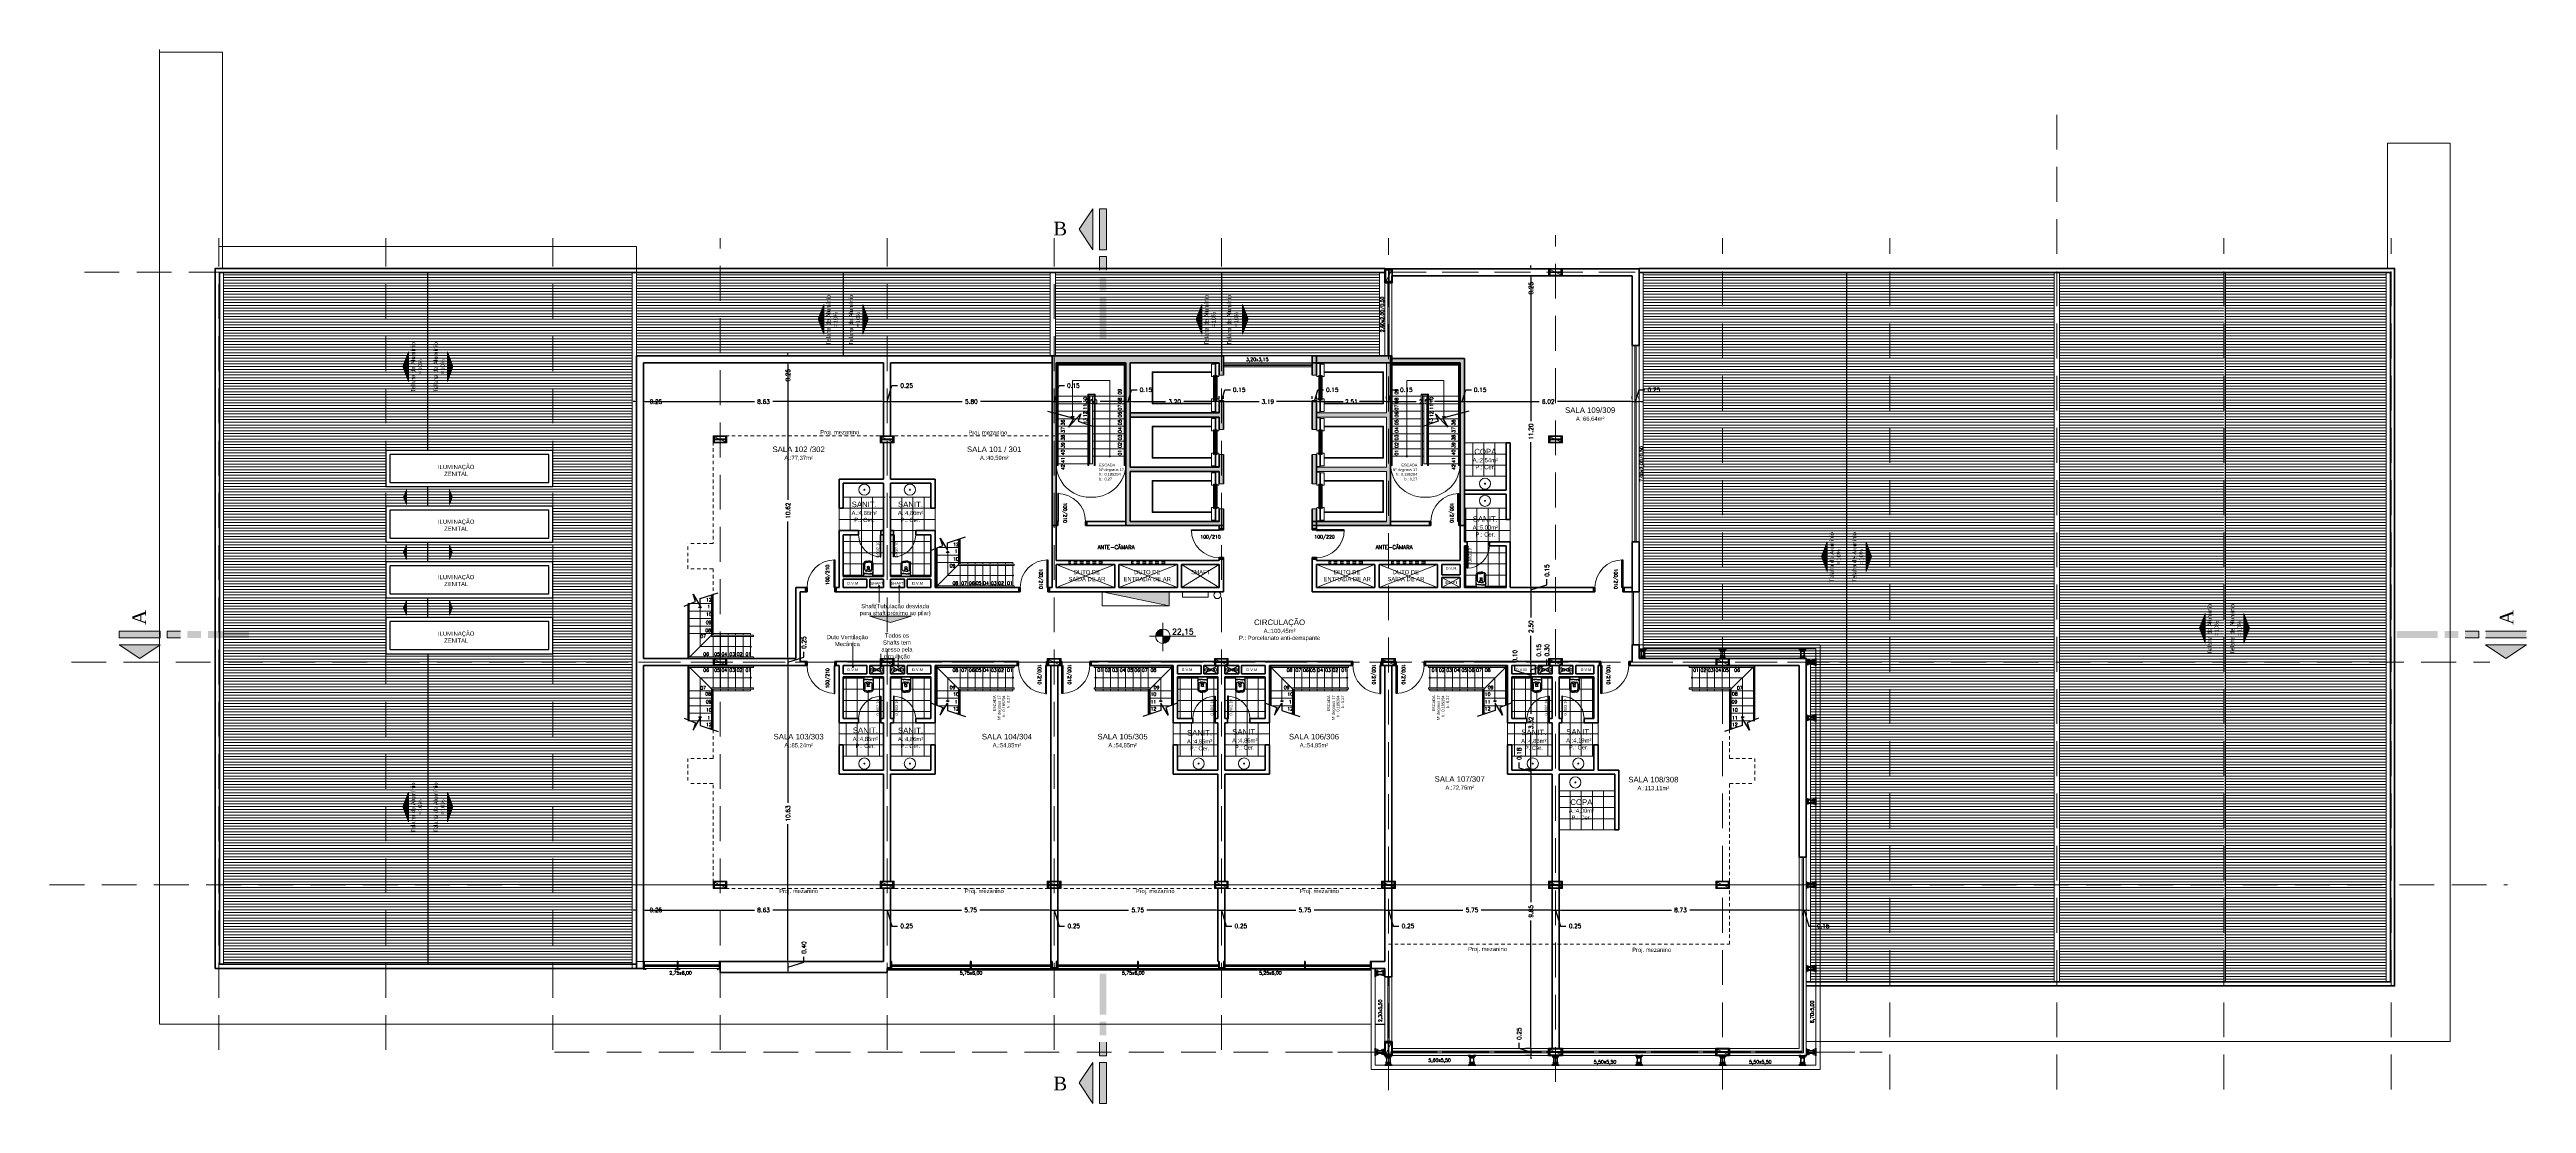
# Model space of a CAD drawing. Header units: millimetres. Extents: x 705 to 840, y 133 to 501.
# Drawn here: x 705.1 to 794.1, y 133.4 to 171.2 of the extents above; entities that cross this region are included whole.
import ezdxf

# ---------------------------------------------------------------- set-up
doc = ezdxf.new("R2010")
doc.units = ezdxf.units.MM
doc.header["$LTSCALE"] = 10
for name, pattern in [('DASHDOT', [25.4, 12.7, -6.35, 0, -6.35]), ('DASHED2', [0.375, 0.25, -0.125]), ('HIDDEN2', [0.1875, 0.125, -0.0625])]:
    doc.linetypes.add(name, pattern=pattern)
doc.layers.get('0').update_dxf_attribs({"color": 90})
doc.layers.add('ACCESORIO', color=90, linetype='Continuous')
doc.layers.add('VIDRO', color=140, linetype='Continuous')
for name, color, linetype, lineweight in [('CINZA', 252, 'Continuous', 13), ('cinza 03', 252, 'Continuous', 13), ('COTA', 90, 'Continuous', 9), ('DIMS', 90, 'Continuous', 9), ('HACHT', 90, 'Continuous', 9), ('HID', 16, 'Continuous', 20), ('LIFTELE', 16, 'Continuous', 20), ('linha estutura', 252, 'Continuous', 13), ('PAREDES', 50, 'Continuous', 50), ('PAREDES 2', 50, 'Continuous', 50), ('Pilares', 16, 'Continuous', 20), ('pn 02', 16, 'Continuous', 20), ('pn 04', 130, 'Continuous', 40), ('PN-01', 90, 'Continuous', 13), ('PN-03', 180, 'Continuous', 30), ('PN02', 16, 'Continuous', 20), ('texto', 16, 'Continuous', 20), ('WALLS', 90, 'Continuous', 15)]:
    doc.layers.add(name, color=color, linetype=linetype, lineweight=lineweight)
doc.styles.get("Standard").update_dxf_attribs({"font": 'simplex.shx'})
doc.dimstyles.new('1-100', dxfattribs={"dimtxt": 0.15, "dimasz": 0.06, "dimexe": 0.2, "dimexo": 0.1, "dimgap": 0.1, "dimtad": 0, "dimzin": 0, "dimdsep": 46, "dimtxsty": 'Standard', "dimblk": 'DOT', "dimcen": 0.09, "dimclrd": 90, "dimclre": 90, "dimclrt": 16, "dimadec": 0, "dimazin": 0, "dimtfac": 1, "dimtofl": 0, "dimtmove": 0, "dimatfit": 3, "dimldrblk": 'DOT', "dimfxl": 0, "dimtolj": 1, "dimtzin": 0, "dimarcsym": 0})
pattern_1 = [(0, (928.85459, 192.33744), (0, 0.1), [])]
pattern_2 = [(0, (736.9159, 145.85208), (0, 0.4), []), (90, (736.9159, 145.85208), (-0.4, 2e-17), [])]
pattern_3 = [(0, (748.9159, 145.85208), (0, 0.4), []), (90, (748.9159, 145.85208), (-0.4, 2e-17), [])]

# ---------------------------------------------------------------- blocks, each defined once
blk = doc.blocks.new('LIFTPLAN')
at = {"layer": 'LIFTELE', "color": 7, "linetype": 'Continuous'}
for p, q in [((-575, 0), (-575, 2125)), ((-575, 2125), (575, 2125)), ((-550, 0), (-550, 2100)), ((-550, 2100), (550, 2100)), ((550, 0), (550, 2100)), ((575, 0), (575, 2125)), ((-850, 0), (-400, 0)), ((-850, -130), (-850, 0)), ((-400, 0), (-400, -69)), ((400, 0), (850, 0)), ((400, -69), (400, 0)), ((850, 0), (850, -130)), ((-875, -180), (-900, -180)), ((875, -160), (-875, -160)), ((-875, -160), (-875, -269)), ((-875, -269), (-400, -269)), ((850, -130), (-850, -130)), ((-2, -75), (-439, -75)), ((-439, -75), (-439, -100)), ((-439, -100), (-2, -100)), ((-439, -170), (-2, -170)), ((-439, -200), (-439, -170)), ((-2, -200), (-439, -200)), ((-400, -69), (-432, -69)), ((-400, -206), (-432, -206)), ((-400, -269), (-400, -206)), ((-2, -100), (-2, -75)), ((-2, -170), (-2, -200)), ((2, -75), (439, -75)), ((2, -100), (2, -75)), ((439, -100), (2, -100)), ((439, -170), (2, -170)), ((2, -170), (2, -200)), ((2, -200), (439, -200)), ((432, -69), (400, -69)), ((400, -206), (400, -269)), ((432, -206), (400, -206)), ((400, -269), (875, -269)), ((439, -75), (439, -100)), ((439, -200), (439, -170)), ((875, -269), (875, -160)), ((900, -180), (875, -180))]:
    blk.add_line(p, q, dxfattribs=at)
blk = doc.blocks.new('VASO')
at = {"layer": 'PN-03', "color": 0}
for p, q in [((-0.513, -0.061), (-0.513, 0.098)), ((-0.508, 0.103), (-0.363, 0.109)), ((-0.413, -0.061), (-0.413, 0.059)), ((-0.363, 0.109), (-0.063, 0.109)), ((-0.323, -0.061), (-0.323, 0.009)), ((-0.299, 0.004), (-0.299, 0.011)), ((-0.255, -0.024), (-0.299, 0.004)), ((-0.263, 0.069), (-0.063, 0.069)), ((-0.003, 0.009), (-0.003, -0.061)), ((0.037, 0.009), (0.037, -0.061)), ((-0.513, -0.061), (-0.513, -0.219)), ((-0.508, -0.224), (-0.363, -0.231)), ((-0.413, -0.061), (-0.413, -0.181)), ((-0.363, -0.231), (-0.063, -0.231)), ((-0.323, -0.061), (-0.323, -0.131)), ((-0.255, -0.097), (-0.299, -0.125)), ((-0.299, -0.125), (-0.299, -0.132)), ((-0.263, -0.191), (-0.063, -0.191)), ((-0.253, -0.061), (-0.253, -0.031)), ((-0.238, -0.042), (-0.253, -0.041)), ((-0.253, -0.061), (-0.253, -0.09)), ((-0.238, -0.079), (-0.253, -0.08)), ((-0.183, -0.026), (-0.248, -0.026)), ((-0.183, -0.095), (-0.248, -0.095)), ((-0.003, -0.131), (-0.003, -0.061)), ((0.037, -0.131), (0.037, -0.061))]:
    blk.add_line(p, q, dxfattribs=at)
for points in [[(-0.402, 0.03, 0.139889), (-0.404, 0.03, 0.107118), (-0.405, 0.028, 0.079812), (-0.406, 0.026, 0.067459), (-0.406, 0.024, 0.067459), (-0.406, 0.021, 0.079812), (-0.405, 0.019, 0.107118), (-0.404, 0.018, 0.139889), (-0.402, 0.017, 0.139889), (-0.4, 0.018, 0.107118), (-0.399, 0.019, 0.079812), (-0.398, 0.021, 0.067459), (-0.398, 0.024, 0.067459), (-0.398, 0.026, 0.079812), (-0.399, 0.028, 0.107118), (-0.4, 0.03, 0.139889)], [(-0.402, -0.151, -0.139889), (-0.404, -0.151, -0.107118), (-0.405, -0.149, -0.079812), (-0.406, -0.147, -0.067459), (-0.406, -0.145, -0.067459), (-0.406, -0.142, -0.079812), (-0.405, -0.14, -0.107118), (-0.404, -0.139, -0.139889), (-0.402, -0.138, -0.139889), (-0.4, -0.139, -0.107118), (-0.399, -0.14, -0.079812), (-0.398, -0.142, -0.067459), (-0.398, -0.145, -0.067459), (-0.398, -0.147, -0.079812), (-0.399, -0.149, -0.107118), (-0.4, -0.151, -0.139889)]]:
    blk.add_lwpolyline(points, format="xyb", close=True, dxfattribs=at)
for centre, radius, start, end in [((-0.508, 0.098), 0.005, 92.52689, 180), ((-0.363, 0.059), 0.05, 90, 180), ((-0.263, 0.009), 0.06, 90, 180), ((-0.063, 0.009), 0.1, 0, 90), ((-0.063, 0.009), 0.06, 0, 90), ((-0.508, -0.219), 0.005, 180, 267.47311), ((-0.363, -0.181), 0.05, 180, 270), ((-0.263, -0.131), 0.06, 180, 270), ((-0.248, -0.031), 0.005, 90, 180), ((-0.248, -0.09), 0.005, 180, 270), ((-0.239, -0.049), 0.0067, 14.1141, 81.87895), ((-0.239, -0.072), 0.0067, 278.12105, 345.8859), ((-0.284, -0.065), 0.055, 4.68496, 19.1599), ((-0.284, -0.056), 0.055, 340.8401, 355.31504), ((-0.185, 0.009), 0.0347, 272.82366, 292.69005), ((-0.185, -0.13), 0.0347, 67.30995, 87.17634), ((-0.169, -0.028), 0.005, 13.94246, 112.69005), ((-0.169, -0.093), 0.005, 247.30995, 346.05754), ((-0.275, -0.062), 0.116, 0.91585, 18.02033), ((-0.275, -0.059), 0.116, 341.97967, 359.08415), ((-0.063, -0.131), 0.06, 270, 0), ((-0.063, -0.131), 0.1, 270, 0)]:
    blk.add_arc(centre, radius, start, end, dxfattribs=at)
blk = doc.blocks.new('BLO253')
blk.add_lwpolyline([(39.6, 2, -0.4142136), (40.6, 1, 0.4142136), (41.6, 0), (91.5, 0, 0.4142136), (92.5, 1), (92.5, 4, 0.4142136), (91.5, 5), (49.6, 5, -0.4142136), (44.6, 10), (44.6, 89, 0.4142136), (43.6, 90), (41.6, 90, 0.4142136), (40.6, 89), (40.6, 6.5, -0.4142136), (39.1, 5), (-39.1, 5, -0.4142136), (-40.6, 6.5), (-40.6, 89, 0.4142136), (-41.6, 90), (-43.6, 90, 0.4142136), (-44.6, 89), (-44.6, 10, -0.4142136), (-49.6, 5), (-91.5, 5, 0.4142136), (-92.5, 4), (-92.5, 1, 0.4142136), (-91.5, 0), (-41.6, 0, 0.4142136), (-40.6, 1, -0.4142136), (-39.6, 2)], format="xyb", close=True)
blk = doc.blocks.new('CAB-BUL')
for p, q in [((-6, 11), (6, 11)), ((-4, 2), (-4, 9)), ((-4, 1), (-4, 2)), ((4, 2), (4, 9)), ((4, 1), (4, 2))]:
    blk.add_line(p, q)
blk.add_lwpolyline([(-9, 1), (9, 1), (9, 0), (-9, 0)], close=True)
blk.add_lwpolyline([(8, 9, 0.888889), (4, 9, 0.50025), (-4, 9, 0.88987), (-8, 9), (-8, 2), (8, 2)], format="xyb", close=True)
blk = doc.blocks.new('TUERCA')
for p, q in [((-7, -2), (7, -2)), ((7, -10), (-7, -10)), ((-5, -11), (3, -10)), ((-5, -12), (4, -11)), ((-5, -13), (4, -12)), ((-5, -14), (4, -13)), ((-5, -16), (4, -14)), ((-4, -8), (-4, -3)), ((-3, -16), (4, -16)), ((4, -3), (4, -8))]:
    blk.add_line(p, q)
blk.add_lwpolyline([(-9, 0), (9, 0), (9, -2), (-9, -2)], close=True)
blk.add_lwpolyline([(-4, -8, -0.666895), (-9, -8), (-9, -3, -0.666895), (-4, -3, -0.349005), (4, -3, -0.666667), (9, -3), (9, -8, -0.666667), (4, -8, -0.349005)], format="xyb", close=True)
blk.add_lwpolyline([(-4, -10), (-3, -10), (-5, -11), (-3, -11), (-5, -12), (-3, -12), (-5, -13), (-3, -14), (-5, -14), (-3, -15), (-5, -16), (-3, -16), (3, -16), (4, -16), (3, -15), (4, -14), (3, -14), (4, -13), (3, -13), (4, -12), (3, -11), (4, -11), (3, -10), (4, -10)])
blk = doc.blocks.new('fixação madeira')
at = {"layer": 'ACCESORIO'}
for p, q in [((-0.052, -0.063), (-0.05, -0.076)), ((-0.052, -0.251), (-0.05, -0.264)), ((-0.05, -0.063), (-0.048, -0.076)), ((-0.05, -0.251), (-0.048, -0.264)), ((-0.048, -0.063), (-0.047, -0.076)), ((-0.048, -0.251), (-0.047, -0.264)), ((-0.047, -0.063), (-0.045, -0.076)), ((-0.047, -0.251), (-0.045, -0.264)), ((-0.045, -0.063), (-0.043, -0.076)), ((-0.045, -0.251), (-0.043, -0.264)), ((-0.043, -0.063), (-0.041, -0.076)), ((-0.043, -0.251), (-0.041, -0.264)), ((-0.041, -0.063), (-0.039, -0.076)), ((-0.041, -0.251), (-0.039, -0.264)), ((-0.039, -0.063), (-0.038, -0.076)), ((-0.039, -0.251), (-0.038, -0.264)), ((-0.038, -0.063), (-0.036, -0.076)), ((-0.038, -0.251), (-0.036, -0.264)), ((-0.036, -0.063), (-0.034, -0.076)), ((-0.036, -0.251), (-0.034, -0.264)), ((-0.034, -0.063), (-0.032, -0.076)), ((-0.034, -0.251), (-0.032, -0.264)), ((-0.032, -0.063), (-0.03, -0.076)), ((-0.032, -0.251), (-0.03, -0.264)), ((-0.03, -0.063), (-0.029, -0.076)), ((-0.03, -0.251), (-0.029, -0.264)), ((-0.029, -0.063), (-0.027, -0.076)), ((-0.029, -0.251), (-0.027, -0.264)), ((-0.027, -0.063), (-0.025, -0.076)), ((-0.027, -0.251), (-0.025, -0.264)), ((-0.025, -0.063), (-0.023, -0.076)), ((-0.025, -0.251), (-0.023, -0.264)), ((-0.023, -0.063), (-0.021, -0.076)), ((-0.023, -0.251), (-0.021, -0.264)), ((-0.021, -0.063), (-0.02, -0.076)), ((-0.021, -0.251), (-0.02, -0.264)), ((-0.02, -0.063), (-0.018, -0.076)), ((-0.02, -0.251), (-0.018, -0.264)), ((-0.018, -0.063), (-0.016, -0.076)), ((-0.018, -0.251), (-0.016, -0.264)), ((-0.016, -0.063), (-0.014, -0.076)), ((-0.016, -0.251), (-0.014, -0.264)), ((-0.014, -0.063), (-0.012, -0.076)), ((-0.014, -0.251), (-0.012, -0.264)), ((-0.012, -0.076), (-0.012, -0.063)), ((-0.012, -0.264), (-0.012, -0.251))]:
    blk.add_line(p, q, dxfattribs=at)
for points in [[(-0.06, -0.034), (0.057, -0.034), (0.057, -0.308), (-0.06, -0.308)], [(-0.052, -0.042), (0.049, -0.042), (0.049, -0.3), (-0.052, -0.3)]]:
    blk.add_lwpolyline(points, close=True, dxfattribs=at)
for points in [[(0.049, -0.063), (-0.014, -0.063), (-0.015, -0.066), (-0.016, -0.063), (-0.017, -0.066), (-0.018, -0.063), (-0.018, -0.066), (-0.02, -0.063), (-0.02, -0.066), (-0.021, -0.063), (-0.022, -0.066), (-0.023, -0.063), (-0.024, -0.066), (-0.025, -0.063), (-0.026, -0.066), (-0.027, -0.063), (-0.027, -0.066), (-0.029, -0.063), (-0.029, -0.066), (-0.03, -0.063), (-0.031, -0.066), (-0.032, -0.063), (-0.033, -0.066), (-0.034, -0.063), (-0.035, -0.066), (-0.036, -0.063), (-0.036, -0.066), (-0.038, -0.063), (-0.038, -0.066), (-0.039, -0.063), (-0.04, -0.066), (-0.041, -0.063), (-0.042, -0.066), (-0.043, -0.063), (-0.044, -0.066), (-0.045, -0.063), (-0.045, -0.066), (-0.047, -0.063), (-0.047, -0.066), (-0.048, -0.063), (-0.049, -0.066), (-0.05, -0.063), (-0.051, -0.066), (-0.052, -0.063)], [(-0.052, -0.076), (-0.051, -0.074), (-0.05, -0.076), (-0.05, -0.074), (-0.048, -0.076), (-0.048, -0.074), (-0.047, -0.076), (-0.046, -0.074), (-0.045, -0.076), (-0.044, -0.074), (-0.043, -0.076), (-0.042, -0.074), (-0.041, -0.076), (-0.041, -0.074), (-0.039, -0.076), (-0.039, -0.074), (-0.038, -0.076), (-0.037, -0.074), (-0.036, -0.076), (-0.035, -0.074), (-0.034, -0.076), (-0.033, -0.074), (-0.032, -0.076), (-0.032, -0.074), (-0.03, -0.076), (-0.03, -0.074), (-0.029, -0.076), (-0.028, -0.074), (-0.027, -0.076), (-0.026, -0.074), (-0.025, -0.076), (-0.024, -0.074), (-0.023, -0.076), (-0.023, -0.074), (-0.021, -0.076), (-0.021, -0.074), (-0.02, -0.076), (-0.019, -0.074), (-0.018, -0.076), (-0.017, -0.074), (-0.016, -0.076), (-0.015, -0.074), (-0.014, -0.076), (-0.014, -0.074), (-0.012, -0.076), (0.049, -0.076)], [(0.049, -0.251), (-0.014, -0.251), (-0.015, -0.253), (-0.016, -0.251), (-0.017, -0.253), (-0.018, -0.251), (-0.018, -0.253), (-0.02, -0.251), (-0.02, -0.253), (-0.021, -0.251), (-0.022, -0.253), (-0.023, -0.251), (-0.024, -0.253), (-0.025, -0.251), (-0.026, -0.253), (-0.027, -0.251), (-0.027, -0.253), (-0.029, -0.251), (-0.029, -0.253), (-0.03, -0.251), (-0.031, -0.253), (-0.032, -0.251), (-0.033, -0.253), (-0.034, -0.251), (-0.035, -0.253), (-0.036, -0.251), (-0.036, -0.253), (-0.038, -0.251), (-0.038, -0.253), (-0.039, -0.251), (-0.04, -0.253), (-0.041, -0.251), (-0.042, -0.253), (-0.043, -0.251), (-0.044, -0.253), (-0.045, -0.251), (-0.045, -0.253), (-0.047, -0.251), (-0.047, -0.253), (-0.048, -0.251), (-0.049, -0.253), (-0.05, -0.251), (-0.051, -0.253), (-0.052, -0.251)], [(-0.052, -0.264), (-0.051, -0.262), (-0.05, -0.264), (-0.05, -0.262), (-0.048, -0.264), (-0.048, -0.262), (-0.047, -0.264), (-0.046, -0.262), (-0.045, -0.264), (-0.044, -0.262), (-0.043, -0.264), (-0.042, -0.262), (-0.041, -0.264), (-0.041, -0.262), (-0.039, -0.264), (-0.039, -0.262), (-0.038, -0.264), (-0.037, -0.262), (-0.036, -0.264), (-0.035, -0.262), (-0.034, -0.264), (-0.033, -0.262), (-0.032, -0.264), (-0.032, -0.262), (-0.03, -0.264), (-0.03, -0.262), (-0.029, -0.264), (-0.028, -0.262), (-0.027, -0.264), (-0.026, -0.262), (-0.025, -0.264), (-0.024, -0.262), (-0.023, -0.264), (-0.023, -0.262), (-0.021, -0.264), (-0.021, -0.262), (-0.02, -0.264), (-0.019, -0.262), (-0.018, -0.264), (-0.017, -0.262), (-0.016, -0.264), (-0.015, -0.262), (-0.014, -0.264), (-0.014, -0.262), (-0.012, -0.264), (0.049, -0.264)]]:
    blk.add_lwpolyline(points, dxfattribs=at)
at = {"layer": 'ACCESORIO', "xscale": 0.001440000000002328, "yscale": 0.001440000000002328, "zscale": 0.00144, "rotation": 180}
blk.add_blockref('BLO253', (-0.001, 0.001), dxfattribs=at)
at = {"layer": 'ACCESORIO', "xscale": -0.001440000000002328, "yscale": 0.001440000000002328, "zscale": 0.00144}
blk.add_blockref('BLO253', (-0.001, -0.345), dxfattribs=at)
at = {"layer": 'ACCESORIO', "linetype": 'Continuous', "xscale": 0.001440000000002328, "yscale": 0.001440000000002328, "zscale": 0.00144}
for name, p, rotation in [('CAB-BUL', (-0.105, -0.006), 180), ('TUERCA', (-0.066, -0.07), 270), ('CAB-BUL', (0.063, -0.07), 270), ('CAB-BUL', (0.063, -0.258), 270), ('CAB-BUL', (0.1, -0.006), 180)]:
    blk.add_blockref(name, p, dxfattribs=dict(at, rotation=rotation))
at = {"layer": 'ACCESORIO', "linetype": 'Continuous', "xscale": -0.001440000000002328, "yscale": 0.001440000000002328, "zscale": 0.00144}
for p in [(-0.105, -0.338), (0.1, -0.338)]:
    blk.add_blockref('CAB-BUL', p, dxfattribs=at)
at = {"layer": 'ACCESORIO', "color": 252, "linetype": 'Continuous', "xscale": 0.001440000000002328, "yscale": 0.001440000000002328, "zscale": 0.00144, "rotation": 270}
blk.add_blockref('TUERCA', (-0.066, -0.258), dxfattribs=at)
blk = doc.blocks.new('_DOT')
at = {"color": 0, "linetype": 'ByBlock'}
blk.add_line((-0.5, 0), (-1, 0), dxfattribs=at)
at = {"color": 0, "linetype": 'ByBlock', "const_width": 0.5}
blk.add_lwpolyline([(-0.25, 0, 1), (0.25, 0, 1)], format="xyb", close=True, dxfattribs=at)
blk = doc.blocks.new('*D14')
at = {"layer": 'linha estutura', "color": 90, "lineweight": -2}
for p, q in [((726.131, 140.326), (726.071, 140.326)), ((726.191, 140.322), (726.191, 140.126)), ((726.441, 140.322), (726.441, 140.126)), ((726.501, 140.326), (726.561, 140.326))]:
    blk.add_line(p, q, dxfattribs=at)
at = {"layer": 'linha estutura', "color": 90, "lineweight": -2, "xscale": 0.06, "yscale": 0.06, "zscale": 0.06}
blk.add_blockref('_DOT', (726.191, 140.326), dxfattribs=at)
at = {"layer": 'linha estutura', "color": 90, "lineweight": -2, "xscale": 0.06, "yscale": 0.06, "zscale": 0.06, "rotation": 180}
blk.add_blockref('_DOT', (726.441, 140.326), dxfattribs=at)
at = {"layer": 'linha estutura', "color": 16, "insert": (726.889, 140.326), "char_height": 0.15, "attachment_point": 5}
blk.add_mtext('\\A1;0.25', dxfattribs=at)
blk = doc.blocks.new('*D15')
at = {"layer": 'linha estutura', "color": 90, "lineweight": -2}
for p, q in [((726.441, 140.322), (726.441, 140.126)), ((726.501, 140.326), (730.425, 140.326)), ((735.006, 140.326), (731.082, 140.326)), ((735.066, 140.226), (735.066, 140.126))]:
    blk.add_line(p, q, dxfattribs=at)
at = {"layer": 'linha estutura', "color": 90, "lineweight": -2, "xscale": 0.06, "yscale": 0.06, "zscale": 0.06, "rotation": 180}
blk.add_blockref('_DOT', (726.441, 140.326), dxfattribs=at)
at = {"layer": 'linha estutura', "color": 90, "lineweight": -2, "xscale": 0.06, "yscale": 0.06, "zscale": 0.06}
blk.add_blockref('_DOT', (735.066, 140.326), dxfattribs=at)
at = {"layer": 'linha estutura', "color": 16, "insert": (730.753, 140.326), "char_height": 0.15, "attachment_point": 5}
blk.add_mtext('\\A1;8.63', dxfattribs=at)
blk = doc.blocks.new('*D16')
at = {"layer": 'linha estutura', "color": 90, "lineweight": -2}
for p, q in [((735.006, 140.326), (734.946, 140.326)), ((735.066, 140.326), (735.316, 140.326)), ((735.066, 140.226), (735.066, 140.126)), ((735.191, 140.326), (735.363, 139.751)), ((735.316, 140.226), (735.316, 140.126)), ((735.363, 139.751), (735.563, 139.751)), ((735.376, 140.326), (735.436, 140.326))]:
    blk.add_line(p, q, dxfattribs=at)
at = {"layer": 'linha estutura', "color": 90, "lineweight": -2, "xscale": 0.06, "yscale": 0.06, "zscale": 0.06}
blk.add_blockref('_DOT', (735.066, 140.326), dxfattribs=at)
at = {"layer": 'linha estutura', "color": 90, "lineweight": -2, "xscale": 0.06, "yscale": 0.06, "zscale": 0.06, "rotation": 180}
blk.add_blockref('_DOT', (735.316, 140.326), dxfattribs=at)
at = {"layer": 'linha estutura', "color": 16, "insert": (735.892, 139.751), "char_height": 0.15, "attachment_point": 5}
blk.add_mtext('\\A1;0.25', dxfattribs=at)
blk = doc.blocks.new('*D17')
at = {"layer": 'linha estutura', "color": 90, "lineweight": -2}
for p, q in [((735.316, 140.226), (735.316, 140.126)), ((735.376, 140.326), (737.862, 140.326)), ((741.006, 140.326), (738.519, 140.326)), ((741.066, 140.226), (741.066, 140.126))]:
    blk.add_line(p, q, dxfattribs=at)
at = {"layer": 'linha estutura', "color": 90, "lineweight": -2, "xscale": 0.06, "yscale": 0.06, "zscale": 0.06, "rotation": 180}
blk.add_blockref('_DOT', (735.316, 140.326), dxfattribs=at)
at = {"layer": 'linha estutura', "color": 90, "lineweight": -2, "xscale": 0.06, "yscale": 0.06, "zscale": 0.06}
blk.add_blockref('_DOT', (741.066, 140.326), dxfattribs=at)
at = {"layer": 'linha estutura', "color": 16, "insert": (738.191, 140.326), "char_height": 0.15, "attachment_point": 5}
blk.add_mtext('\\A1;5.75', dxfattribs=at)
blk = doc.blocks.new('*D18')
at = {"layer": 'linha estutura', "color": 90, "lineweight": -2}
for p, q in [((741.006, 140.326), (740.946, 140.326)), ((741.066, 140.326), (741.316, 140.326)), ((741.066, 140.226), (741.066, 140.126)), ((741.191, 140.326), (741.363, 139.751)), ((741.316, 140.226), (741.316, 140.126)), ((741.363, 139.751), (741.563, 139.751)), ((741.376, 140.326), (741.436, 140.326))]:
    blk.add_line(p, q, dxfattribs=at)
at = {"layer": 'linha estutura', "color": 90, "lineweight": -2, "xscale": 0.06, "yscale": 0.06, "zscale": 0.06}
blk.add_blockref('_DOT', (741.066, 140.326), dxfattribs=at)
at = {"layer": 'linha estutura', "color": 90, "lineweight": -2, "xscale": 0.06, "yscale": 0.06, "zscale": 0.06, "rotation": 180}
blk.add_blockref('_DOT', (741.316, 140.326), dxfattribs=at)
at = {"layer": 'linha estutura', "color": 16, "insert": (741.892, 139.751), "char_height": 0.15, "attachment_point": 5}
blk.add_mtext('\\A1;0.25', dxfattribs=at)
blk = doc.blocks.new('*D19')
at = {"layer": 'linha estutura', "color": 90, "lineweight": -2}
for p, q in [((741.316, 140.226), (741.316, 140.126)), ((741.376, 140.326), (743.862, 140.326)), ((747.006, 140.326), (744.519, 140.326)), ((747.066, 140.226), (747.066, 140.126))]:
    blk.add_line(p, q, dxfattribs=at)
at = {"layer": 'linha estutura', "color": 90, "lineweight": -2, "xscale": 0.06, "yscale": 0.06, "zscale": 0.06, "rotation": 180}
blk.add_blockref('_DOT', (741.316, 140.326), dxfattribs=at)
at = {"layer": 'linha estutura', "color": 90, "lineweight": -2, "xscale": 0.06, "yscale": 0.06, "zscale": 0.06}
blk.add_blockref('_DOT', (747.066, 140.326), dxfattribs=at)
at = {"layer": 'linha estutura', "color": 16, "insert": (744.191, 140.326), "char_height": 0.15, "attachment_point": 5}
blk.add_mtext('\\A1;5.75', dxfattribs=at)
blk = doc.blocks.new('*D20')
at = {"layer": 'linha estutura', "color": 90, "lineweight": -2}
for p, q in [((747.006, 140.326), (746.946, 140.326)), ((747.066, 140.326), (747.316, 140.326)), ((747.066, 140.226), (747.066, 140.126)), ((747.191, 140.326), (747.363, 139.751)), ((747.316, 140.226), (747.316, 140.126)), ((747.363, 139.751), (747.563, 139.751)), ((747.376, 140.326), (747.436, 140.326))]:
    blk.add_line(p, q, dxfattribs=at)
at = {"layer": 'linha estutura', "color": 90, "lineweight": -2, "xscale": 0.06, "yscale": 0.06, "zscale": 0.06}
blk.add_blockref('_DOT', (747.066, 140.326), dxfattribs=at)
at = {"layer": 'linha estutura', "color": 90, "lineweight": -2, "xscale": 0.06, "yscale": 0.06, "zscale": 0.06, "rotation": 180}
blk.add_blockref('_DOT', (747.316, 140.326), dxfattribs=at)
at = {"layer": 'linha estutura', "color": 16, "insert": (747.892, 139.751), "char_height": 0.15, "attachment_point": 5}
blk.add_mtext('\\A1;0.25', dxfattribs=at)
blk = doc.blocks.new('*D21')
at = {"layer": 'linha estutura', "color": 90, "lineweight": -2}
for p, q in [((747.316, 140.226), (747.316, 140.126)), ((747.376, 140.326), (749.862, 140.326)), ((753.006, 140.326), (750.519, 140.326)), ((753.066, 140.226), (753.066, 140.126))]:
    blk.add_line(p, q, dxfattribs=at)
at = {"layer": 'linha estutura', "color": 90, "lineweight": -2, "xscale": 0.06, "yscale": 0.06, "zscale": 0.06, "rotation": 180}
blk.add_blockref('_DOT', (747.316, 140.326), dxfattribs=at)
at = {"layer": 'linha estutura', "color": 90, "lineweight": -2, "xscale": 0.06, "yscale": 0.06, "zscale": 0.06}
blk.add_blockref('_DOT', (753.066, 140.326), dxfattribs=at)
at = {"layer": 'linha estutura', "color": 16, "insert": (750.191, 140.326), "char_height": 0.15, "attachment_point": 5}
blk.add_mtext('\\A1;5.75', dxfattribs=at)
blk = doc.blocks.new('*D22')
at = {"layer": 'linha estutura', "color": 90, "lineweight": -2}
for p, q in [((753.006, 140.326), (752.946, 140.326)), ((753.066, 140.326), (753.316, 140.326)), ((753.066, 140.226), (753.066, 140.126)), ((753.191, 140.326), (753.363, 139.751)), ((753.316, 140.226), (753.316, 140.126)), ((753.363, 139.751), (753.563, 139.751)), ((753.376, 140.326), (753.436, 140.326))]:
    blk.add_line(p, q, dxfattribs=at)
at = {"layer": 'linha estutura', "color": 90, "lineweight": -2, "xscale": 0.06, "yscale": 0.06, "zscale": 0.06}
blk.add_blockref('_DOT', (753.066, 140.326), dxfattribs=at)
at = {"layer": 'linha estutura', "color": 90, "lineweight": -2, "xscale": 0.06, "yscale": 0.06, "zscale": 0.06, "rotation": 180}
blk.add_blockref('_DOT', (753.316, 140.326), dxfattribs=at)
at = {"layer": 'linha estutura', "color": 16, "insert": (753.892, 139.751), "char_height": 0.15, "attachment_point": 5}
blk.add_mtext('\\A1;0.25', dxfattribs=at)
blk = doc.blocks.new('*D23')
at = {"layer": 'linha estutura', "color": 90, "lineweight": -2}
for p, q in [((753.316, 140.226), (753.316, 140.126)), ((753.376, 140.326), (755.862, 140.326)), ((759.006, 140.326), (756.519, 140.326)), ((759.066, 140.226), (759.066, 140.126))]:
    blk.add_line(p, q, dxfattribs=at)
at = {"layer": 'linha estutura', "color": 90, "lineweight": -2, "xscale": 0.06, "yscale": 0.06, "zscale": 0.06, "rotation": 180}
blk.add_blockref('_DOT', (753.316, 140.326), dxfattribs=at)
at = {"layer": 'linha estutura', "color": 90, "lineweight": -2, "xscale": 0.06, "yscale": 0.06, "zscale": 0.06}
blk.add_blockref('_DOT', (759.066, 140.326), dxfattribs=at)
at = {"layer": 'linha estutura', "color": 16, "insert": (756.191, 140.326), "char_height": 0.15, "attachment_point": 5}
blk.add_mtext('\\A1;5.75', dxfattribs=at)
blk = doc.blocks.new('*D24')
at = {"layer": 'linha estutura', "color": 90, "lineweight": -2}
for p, q in [((759.006, 140.326), (758.946, 140.326)), ((759.066, 140.326), (759.316, 140.326)), ((759.066, 140.226), (759.066, 140.126)), ((759.191, 140.326), (759.363, 139.751)), ((759.316, 140.226), (759.316, 140.126)), ((759.363, 139.751), (759.563, 139.751)), ((759.376, 140.326), (759.436, 140.326))]:
    blk.add_line(p, q, dxfattribs=at)
at = {"layer": 'linha estutura', "color": 90, "lineweight": -2, "xscale": 0.06, "yscale": 0.06, "zscale": 0.06}
blk.add_blockref('_DOT', (759.066, 140.326), dxfattribs=at)
at = {"layer": 'linha estutura', "color": 90, "lineweight": -2, "xscale": 0.06, "yscale": 0.06, "zscale": 0.06, "rotation": 180}
blk.add_blockref('_DOT', (759.316, 140.326), dxfattribs=at)
at = {"layer": 'linha estutura', "color": 16, "insert": (759.892, 139.751), "char_height": 0.15, "attachment_point": 5}
blk.add_mtext('\\A1;0.25', dxfattribs=at)
blk = doc.blocks.new('*D25')
at = {"layer": 'linha estutura', "color": 90, "lineweight": -2}
for p, q in [((759.316, 140.226), (759.316, 140.126)), ((759.376, 140.326), (763.35, 140.326)), ((767.981, 140.326), (764.007, 140.326)), ((768.041, 140.226), (768.041, 140.126))]:
    blk.add_line(p, q, dxfattribs=at)
at = {"layer": 'linha estutura', "color": 90, "lineweight": -2, "xscale": 0.06, "yscale": 0.06, "zscale": 0.06, "rotation": 180}
blk.add_blockref('_DOT', (759.316, 140.326), dxfattribs=at)
at = {"layer": 'linha estutura', "color": 90, "lineweight": -2, "xscale": 0.06, "yscale": 0.06, "zscale": 0.06}
blk.add_blockref('_DOT', (768.041, 140.326), dxfattribs=at)
at = {"layer": 'linha estutura', "color": 16, "insert": (763.678, 140.326), "char_height": 0.15, "attachment_point": 5}
blk.add_mtext('\\A1;8.73', dxfattribs=at)
blk = doc.blocks.new('*D26')
at = {"layer": 'linha estutura', "color": 90, "lineweight": -2}
for p, q in [((767.981, 140.326), (767.921, 140.326)), ((768.041, 140.326), (768.191, 140.326)), ((768.041, 140.226), (768.041, 140.126)), ((768.116, 140.326), (768.288, 139.751)), ((768.191, 140.226), (768.191, 140.126)), ((768.251, 140.326), (768.311, 140.326)), ((768.288, 139.751), (768.488, 139.751))]:
    blk.add_line(p, q, dxfattribs=at)
at = {"layer": 'linha estutura', "color": 90, "lineweight": -2, "xscale": 0.06, "yscale": 0.06, "zscale": 0.06}
blk.add_blockref('_DOT', (768.041, 140.326), dxfattribs=at)
at = {"layer": 'linha estutura', "color": 90, "lineweight": -2, "xscale": 0.06, "yscale": 0.06, "zscale": 0.06, "rotation": 180}
blk.add_blockref('_DOT', (768.191, 140.326), dxfattribs=at)
at = {"layer": 'linha estutura', "color": 16, "insert": (768.803, 139.751), "char_height": 0.15, "attachment_point": 5}
blk.add_mtext('\\A1;0.15', dxfattribs=at)
blk = doc.blocks.new('*D27')
at = {"layer": 'linha estutura', "color": 90, "lineweight": -2}
for p, q in [((726.131, 158.582), (726.071, 158.582)), ((726.191, 158.531), (726.191, 158.782)), ((726.441, 158.531), (726.441, 158.782)), ((726.501, 158.582), (726.561, 158.582))]:
    blk.add_line(p, q, dxfattribs=at)
at = {"layer": 'linha estutura', "color": 90, "lineweight": -2, "xscale": 0.06, "yscale": 0.06, "zscale": 0.06}
blk.add_blockref('_DOT', (726.191, 158.582), dxfattribs=at)
at = {"layer": 'linha estutura', "color": 90, "lineweight": -2, "xscale": 0.06, "yscale": 0.06, "zscale": 0.06, "rotation": 180}
blk.add_blockref('_DOT', (726.441, 158.582), dxfattribs=at)
at = {"layer": 'linha estutura', "color": 16, "insert": (726.889, 158.582), "char_height": 0.15, "attachment_point": 5}
blk.add_mtext('\\A1;0.25', dxfattribs=at)
blk = doc.blocks.new('*D28')
at = {"layer": 'linha estutura', "color": 90, "lineweight": -2}
for p, q in [((726.441, 158.531), (726.441, 158.782)), ((726.501, 158.582), (730.425, 158.582)), ((735.006, 158.582), (731.082, 158.582)), ((735.066, 158.682), (735.066, 158.782))]:
    blk.add_line(p, q, dxfattribs=at)
at = {"layer": 'linha estutura', "color": 90, "lineweight": -2, "xscale": 0.06, "yscale": 0.06, "zscale": 0.06, "rotation": 180}
blk.add_blockref('_DOT', (726.441, 158.582), dxfattribs=at)
at = {"layer": 'linha estutura', "color": 90, "lineweight": -2, "xscale": 0.06, "yscale": 0.06, "zscale": 0.06}
blk.add_blockref('_DOT', (735.066, 158.582), dxfattribs=at)
at = {"layer": 'linha estutura', "color": 16, "insert": (730.753, 158.582), "char_height": 0.15, "attachment_point": 5}
blk.add_mtext('\\A1;8.63', dxfattribs=at)
blk = doc.blocks.new('*D29')
at = {"layer": 'linha estutura', "color": 90, "lineweight": -2}
for p, q in [((735.006, 158.582), (734.946, 158.582)), ((735.066, 158.682), (735.066, 158.782)), ((735.066, 158.582), (735.316, 158.582)), ((735.191, 158.582), (735.363, 159.157)), ((735.316, 158.682), (735.316, 158.782)), ((735.363, 159.157), (735.563, 159.157)), ((735.376, 158.582), (735.436, 158.582))]:
    blk.add_line(p, q, dxfattribs=at)
at = {"layer": 'linha estutura', "color": 90, "lineweight": -2, "xscale": 0.06, "yscale": 0.06, "zscale": 0.06}
blk.add_blockref('_DOT', (735.066, 158.582), dxfattribs=at)
at = {"layer": 'linha estutura', "color": 90, "lineweight": -2, "xscale": 0.06, "yscale": 0.06, "zscale": 0.06, "rotation": 180}
blk.add_blockref('_DOT', (735.316, 158.582), dxfattribs=at)
at = {"layer": 'linha estutura', "color": 16, "insert": (735.892, 159.157), "char_height": 0.15, "attachment_point": 5}
blk.add_mtext('\\A1;0.25', dxfattribs=at)
blk = doc.blocks.new('*D30')
at = {"layer": 'linha estutura', "color": 90, "lineweight": -2}
for p, q in [((735.316, 158.682), (735.316, 158.782)), ((735.376, 158.582), (737.887, 158.582)), ((741.056, 158.582), (738.544, 158.582)), ((741.116, 158.682), (741.116, 158.782))]:
    blk.add_line(p, q, dxfattribs=at)
at = {"layer": 'linha estutura', "color": 90, "lineweight": -2, "xscale": 0.06, "yscale": 0.06, "zscale": 0.06, "rotation": 180}
blk.add_blockref('_DOT', (735.316, 158.582), dxfattribs=at)
at = {"layer": 'linha estutura', "color": 90, "lineweight": -2, "xscale": 0.06, "yscale": 0.06, "zscale": 0.06}
blk.add_blockref('_DOT', (741.116, 158.582), dxfattribs=at)
at = {"layer": 'linha estutura', "color": 16, "insert": (738.216, 158.582), "char_height": 0.15, "attachment_point": 5}
blk.add_mtext('\\A1;5.80', dxfattribs=at)
blk = doc.blocks.new('*D31')
at = {"layer": 'linha estutura', "color": 90, "lineweight": -2}
for p, q in [((741.056, 158.582), (740.996, 158.582)), ((741.116, 158.682), (741.116, 158.782)), ((741.116, 158.582), (741.266, 158.582)), ((741.191, 158.582), (741.363, 159.157)), ((741.266, 158.682), (741.266, 158.782)), ((741.326, 158.582), (741.386, 158.582)), ((741.363, 159.157), (741.563, 159.157))]:
    blk.add_line(p, q, dxfattribs=at)
at = {"layer": 'linha estutura', "color": 90, "lineweight": -2, "xscale": 0.06, "yscale": 0.06, "zscale": 0.06}
blk.add_blockref('_DOT', (741.116, 158.582), dxfattribs=at)
at = {"layer": 'linha estutura', "color": 90, "lineweight": -2, "xscale": 0.06, "yscale": 0.06, "zscale": 0.06, "rotation": 180}
blk.add_blockref('_DOT', (741.266, 158.582), dxfattribs=at)
at = {"layer": 'linha estutura', "color": 16, "insert": (741.878, 159.157), "char_height": 0.15, "attachment_point": 5}
blk.add_mtext('\\A1;0.15', dxfattribs=at)
blk = doc.blocks.new('*D32')
at = {"layer": 'linha estutura', "color": 90, "lineweight": -2}
for p, q in [((741.266, 158.682), (741.266, 158.782)), ((741.326, 158.582), (742.187, 158.582)), ((743.706, 158.582), (742.844, 158.582)), ((743.766, 158.682), (743.766, 158.782))]:
    blk.add_line(p, q, dxfattribs=at)
at = {"layer": 'linha estutura', "color": 90, "lineweight": -2, "xscale": 0.06, "yscale": 0.06, "zscale": 0.06, "rotation": 180}
blk.add_blockref('_DOT', (741.266, 158.582), dxfattribs=at)
at = {"layer": 'linha estutura', "color": 90, "lineweight": -2, "xscale": 0.06, "yscale": 0.06, "zscale": 0.06}
blk.add_blockref('_DOT', (743.766, 158.582), dxfattribs=at)
at = {"layer": 'linha estutura', "color": 16, "insert": (742.516, 158.582), "char_height": 0.15, "attachment_point": 5}
blk.add_mtext('\\A1;2.50', dxfattribs=at)
blk = doc.blocks.new('*D33')
at = {"layer": 'linha estutura', "color": 90, "lineweight": -2}
for p, q in [((743.706, 158.582), (743.646, 158.582)), ((743.766, 158.682), (743.766, 158.782)), ((743.766, 158.582), (743.916, 158.582)), ((743.841, 158.582), (743.968, 159.007)), ((743.916, 158.682), (743.916, 158.782)), ((743.968, 159.007), (744.168, 159.007)), ((743.976, 158.582), (744.036, 158.582))]:
    blk.add_line(p, q, dxfattribs=at)
at = {"layer": 'linha estutura', "color": 90, "lineweight": -2, "xscale": 0.06, "yscale": 0.06, "zscale": 0.06}
blk.add_blockref('_DOT', (743.766, 158.582), dxfattribs=at)
at = {"layer": 'linha estutura', "color": 90, "lineweight": -2, "xscale": 0.06, "yscale": 0.06, "zscale": 0.06, "rotation": 180}
blk.add_blockref('_DOT', (743.916, 158.582), dxfattribs=at)
at = {"layer": 'linha estutura', "color": 16, "insert": (744.483, 159.007), "char_height": 0.15, "attachment_point": 5}
blk.add_mtext('\\A1;0.15', dxfattribs=at)
blk = doc.blocks.new('*D34')
at = {"layer": 'linha estutura', "color": 90, "lineweight": -2}
for p, q in [((743.916, 158.682), (743.916, 158.782)), ((743.976, 158.582), (745.187, 158.582)), ((747.056, 158.582), (745.844, 158.582)), ((747.116, 158.682), (747.116, 158.782))]:
    blk.add_line(p, q, dxfattribs=at)
at = {"layer": 'linha estutura', "color": 90, "lineweight": -2, "xscale": 0.06, "yscale": 0.06, "zscale": 0.06, "rotation": 180}
blk.add_blockref('_DOT', (743.916, 158.582), dxfattribs=at)
at = {"layer": 'linha estutura', "color": 90, "lineweight": -2, "xscale": 0.06, "yscale": 0.06, "zscale": 0.06}
blk.add_blockref('_DOT', (747.116, 158.582), dxfattribs=at)
at = {"layer": 'linha estutura', "color": 16, "insert": (745.516, 158.582), "char_height": 0.15, "attachment_point": 5}
blk.add_mtext('\\A1;3.20', dxfattribs=at)
blk = doc.blocks.new('*D35')
at = {"layer": 'linha estutura', "color": 90, "lineweight": -2}
for p, q in [((747.056, 158.582), (746.996, 158.582)), ((747.116, 158.682), (747.116, 158.782)), ((747.116, 158.582), (747.266, 158.582)), ((747.191, 158.582), (747.318, 159.007)), ((747.266, 158.682), (747.266, 158.782)), ((747.318, 159.007), (747.518, 159.007)), ((747.326, 158.582), (747.386, 158.582))]:
    blk.add_line(p, q, dxfattribs=at)
at = {"layer": 'linha estutura', "color": 90, "lineweight": -2, "xscale": 0.06, "yscale": 0.06, "zscale": 0.06}
blk.add_blockref('_DOT', (747.116, 158.582), dxfattribs=at)
at = {"layer": 'linha estutura', "color": 90, "lineweight": -2, "xscale": 0.06, "yscale": 0.06, "zscale": 0.06, "rotation": 180}
blk.add_blockref('_DOT', (747.266, 158.582), dxfattribs=at)
at = {"layer": 'linha estutura', "color": 16, "insert": (747.833, 159.007), "char_height": 0.15, "attachment_point": 5}
blk.add_mtext('\\A1;0.15', dxfattribs=at)
blk = doc.blocks.new('*D36')
at = {"layer": 'linha estutura', "color": 90, "lineweight": -2}
for p, q in [((747.266, 158.682), (747.266, 158.782)), ((747.326, 158.582), (748.55, 158.582)), ((750.396, 158.582), (749.172, 158.582)), ((750.456, 158.682), (750.456, 158.782))]:
    blk.add_line(p, q, dxfattribs=at)
at = {"layer": 'linha estutura', "color": 90, "lineweight": -2, "xscale": 0.06, "yscale": 0.06, "zscale": 0.06, "rotation": 180}
blk.add_blockref('_DOT', (747.266, 158.582), dxfattribs=at)
at = {"layer": 'linha estutura', "color": 90, "lineweight": -2, "xscale": 0.06, "yscale": 0.06, "zscale": 0.06}
blk.add_blockref('_DOT', (750.456, 158.582), dxfattribs=at)
at = {"layer": 'linha estutura', "color": 16, "insert": (748.861, 158.582), "char_height": 0.15, "attachment_point": 5}
blk.add_mtext('\\A1;3.19', dxfattribs=at)
blk = doc.blocks.new('*D37')
at = {"layer": 'linha estutura', "color": 90, "lineweight": -2}
for p, q in [((750.396, 158.582), (750.336, 158.582)), ((750.456, 158.682), (750.456, 158.782)), ((750.456, 158.582), (750.606, 158.582)), ((750.531, 158.582), (750.658, 159.007)), ((750.606, 158.682), (750.606, 158.782)), ((750.658, 159.007), (750.858, 159.007)), ((750.666, 158.582), (750.726, 158.582))]:
    blk.add_line(p, q, dxfattribs=at)
at = {"layer": 'linha estutura', "color": 90, "lineweight": -2, "xscale": 0.06, "yscale": 0.06, "zscale": 0.06}
blk.add_blockref('_DOT', (750.456, 158.582), dxfattribs=at)
at = {"layer": 'linha estutura', "color": 90, "lineweight": -2, "xscale": 0.06, "yscale": 0.06, "zscale": 0.06, "rotation": 180}
blk.add_blockref('_DOT', (750.606, 158.582), dxfattribs=at)
at = {"layer": 'linha estutura', "color": 16, "insert": (751.173, 159.007), "char_height": 0.15, "attachment_point": 5}
blk.add_mtext('\\A1;0.15', dxfattribs=at)
blk = doc.blocks.new('*D38')
at = {"layer": 'linha estutura', "color": 90, "lineweight": -2}
for p, q in [((750.606, 158.682), (750.606, 158.782)), ((750.666, 158.582), (751.564, 158.582)), ((753.056, 158.582), (752.157, 158.582)), ((753.116, 158.682), (753.116, 158.782))]:
    blk.add_line(p, q, dxfattribs=at)
at = {"layer": 'linha estutura', "color": 90, "lineweight": -2, "xscale": 0.06, "yscale": 0.06, "zscale": 0.06, "rotation": 180}
blk.add_blockref('_DOT', (750.606, 158.582), dxfattribs=at)
at = {"layer": 'linha estutura', "color": 90, "lineweight": -2, "xscale": 0.06, "yscale": 0.06, "zscale": 0.06}
blk.add_blockref('_DOT', (753.116, 158.582), dxfattribs=at)
at = {"layer": 'linha estutura', "color": 16, "insert": (751.861, 158.582), "char_height": 0.15, "attachment_point": 5}
blk.add_mtext('\\A1;2.51', dxfattribs=at)
blk = doc.blocks.new('*D39')
at = {"layer": 'linha estutura', "color": 90, "lineweight": -2}
for p, q in [((753.056, 158.582), (752.996, 158.582)), ((753.116, 158.682), (753.116, 158.782)), ((753.116, 158.582), (753.266, 158.582)), ((753.191, 158.582), (753.318, 159.007)), ((753.266, 158.682), (753.266, 158.782)), ((753.318, 159.007), (753.518, 159.007)), ((753.326, 158.582), (753.386, 158.582))]:
    blk.add_line(p, q, dxfattribs=at)
at = {"layer": 'linha estutura', "color": 90, "lineweight": -2, "xscale": 0.06, "yscale": 0.06, "zscale": 0.06}
blk.add_blockref('_DOT', (753.116, 158.582), dxfattribs=at)
at = {"layer": 'linha estutura', "color": 90, "lineweight": -2, "xscale": 0.06, "yscale": 0.06, "zscale": 0.06, "rotation": 180}
blk.add_blockref('_DOT', (753.266, 158.582), dxfattribs=at)
at = {"layer": 'linha estutura', "color": 16, "insert": (753.833, 159.007), "char_height": 0.15, "attachment_point": 5}
blk.add_mtext('\\A1;0.15', dxfattribs=at)
blk = doc.blocks.new('*D40')
at = {"layer": 'linha estutura', "color": 90, "lineweight": -2}
for p, q in [((753.266, 158.682), (753.266, 158.782)), ((753.326, 158.582), (754.187, 158.582)), ((755.706, 158.582), (754.844, 158.582)), ((755.766, 158.682), (755.766, 158.782))]:
    blk.add_line(p, q, dxfattribs=at)
at = {"layer": 'linha estutura', "color": 90, "lineweight": -2, "xscale": 0.06, "yscale": 0.06, "zscale": 0.06, "rotation": 180}
blk.add_blockref('_DOT', (753.266, 158.582), dxfattribs=at)
at = {"layer": 'linha estutura', "color": 90, "lineweight": -2, "xscale": 0.06, "yscale": 0.06, "zscale": 0.06}
blk.add_blockref('_DOT', (755.766, 158.582), dxfattribs=at)
at = {"layer": 'linha estutura', "color": 16, "insert": (754.516, 158.582), "char_height": 0.15, "attachment_point": 5}
blk.add_mtext('\\A1;2.50', dxfattribs=at)
blk = doc.blocks.new('*D41')
at = {"layer": 'linha estutura', "color": 90, "lineweight": -2}
for p, q in [((755.706, 158.582), (755.646, 158.582)), ((755.766, 158.682), (755.766, 158.782)), ((755.766, 158.582), (755.916, 158.582)), ((755.841, 158.582), (755.968, 159.007)), ((755.916, 158.682), (755.916, 158.782)), ((755.968, 159.007), (756.168, 159.007)), ((755.976, 158.582), (756.036, 158.582))]:
    blk.add_line(p, q, dxfattribs=at)
at = {"layer": 'linha estutura', "color": 90, "lineweight": -2, "xscale": 0.06, "yscale": 0.06, "zscale": 0.06}
blk.add_blockref('_DOT', (755.766, 158.582), dxfattribs=at)
at = {"layer": 'linha estutura', "color": 90, "lineweight": -2, "xscale": 0.06, "yscale": 0.06, "zscale": 0.06, "rotation": 180}
blk.add_blockref('_DOT', (755.916, 158.582), dxfattribs=at)
at = {"layer": 'linha estutura', "color": 16, "insert": (756.483, 159.007), "char_height": 0.15, "attachment_point": 5}
blk.add_mtext('\\A1;0.15', dxfattribs=at)
blk = doc.blocks.new('*D42')
at = {"layer": 'linha estutura', "color": 90, "lineweight": -2}
for p, q in [((755.916, 158.682), (755.916, 158.782)), ((755.976, 158.582), (758.6, 158.582)), ((761.881, 158.582), (759.257, 158.582)), ((761.941, 158.682), (761.941, 158.782))]:
    blk.add_line(p, q, dxfattribs=at)
at = {"layer": 'linha estutura', "color": 90, "lineweight": -2, "xscale": 0.06, "yscale": 0.06, "zscale": 0.06, "rotation": 180}
blk.add_blockref('_DOT', (755.916, 158.582), dxfattribs=at)
at = {"layer": 'linha estutura', "color": 90, "lineweight": -2, "xscale": 0.06, "yscale": 0.06, "zscale": 0.06}
blk.add_blockref('_DOT', (761.941, 158.582), dxfattribs=at)
at = {"layer": 'linha estutura', "color": 16, "insert": (758.928, 158.582), "char_height": 0.15, "attachment_point": 5}
blk.add_mtext('\\A1;6.02', dxfattribs=at)
blk = doc.blocks.new('*D43')
at = {"layer": 'linha estutura', "color": 90, "lineweight": -2}
for p, q in [((761.881, 158.582), (761.821, 158.582)), ((761.941, 158.682), (761.941, 158.782)), ((761.941, 158.582), (762.191, 158.582)), ((762.066, 158.582), (762.193, 159.007)), ((762.191, 158.682), (762.191, 158.782)), ((762.193, 159.007), (762.393, 159.007)), ((762.251, 158.582), (762.311, 158.582))]:
    blk.add_line(p, q, dxfattribs=at)
at = {"layer": 'linha estutura', "color": 90, "lineweight": -2, "xscale": 0.06, "yscale": 0.06, "zscale": 0.06}
blk.add_blockref('_DOT', (761.941, 158.582), dxfattribs=at)
at = {"layer": 'linha estutura', "color": 90, "lineweight": -2, "xscale": 0.06, "yscale": 0.06, "zscale": 0.06, "rotation": 180}
blk.add_blockref('_DOT', (762.191, 158.582), dxfattribs=at)
at = {"layer": 'linha estutura', "color": 16, "insert": (762.722, 159.007), "char_height": 0.15, "attachment_point": 5}
blk.add_mtext('\\A1;0.25', dxfattribs=at)
blk = doc.blocks.new('*D44')
at = {"layer": 'linha estutura', "color": 90, "lineweight": -2}
for p, q in [((731.427, 160.227), (731.83, 160.227)), ((731.63, 160.287), (731.63, 160.347)), ((731.427, 159.977), (731.83, 159.977)), ((731.63, 159.917), (731.63, 159.857))]:
    blk.add_line(p, q, dxfattribs=at)
at = {"layer": 'linha estutura', "color": 90, "lineweight": -2, "xscale": 0.06, "yscale": 0.06, "zscale": 0.06}
for p, rotation in [((731.63, 160.227), 270), ((731.63, 159.977), 90)]:
    blk.add_blockref('_DOT', p, dxfattribs=dict(at, rotation=rotation))
at = {"layer": 'linha estutura', "color": 16, "insert": (731.63, 159.529), "char_height": 0.15, "attachment_point": 5, "rotation": 90}
blk.add_mtext('\\A1;0.25', dxfattribs=at)
blk = doc.blocks.new('*D45')
at = {"layer": 'linha estutura', "color": 90, "lineweight": -2}
for p, q in [((731.427, 159.977), (731.83, 159.977)), ((731.63, 159.917), (731.63, 155.05)), ((731.63, 149.412), (731.63, 154.279)), ((731.73, 149.352), (731.83, 149.352))]:
    blk.add_line(p, q, dxfattribs=at)
at = {"layer": 'linha estutura', "color": 90, "lineweight": -2, "xscale": 0.06, "yscale": 0.06, "zscale": 0.06}
for p, rotation in [((731.63, 159.977), 90), ((731.63, 149.352), 270)]:
    blk.add_blockref('_DOT', p, dxfattribs=dict(at, rotation=rotation))
at = {"layer": 'linha estutura', "color": 16, "insert": (731.63, 154.665), "char_height": 0.15, "attachment_point": 5, "rotation": 90}
blk.add_mtext('\\A1;10.62', dxfattribs=at)
blk = doc.blocks.new('*D46')
at = {"layer": 'linha estutura', "color": 90, "lineweight": -2}
for p, q in [((731.63, 149.412), (731.63, 149.472)), ((732.205, 149.4), (732.205, 149.6)), ((731.63, 149.227), (732.205, 149.4)), ((731.63, 149.352), (731.63, 149.102)), ((731.63, 149.042), (731.63, 148.982)), ((731.73, 149.352), (731.83, 149.352)), ((731.73, 149.102), (731.83, 149.102))]:
    blk.add_line(p, q, dxfattribs=at)
at = {"layer": 'linha estutura', "color": 90, "lineweight": -2, "xscale": 0.06, "yscale": 0.06, "zscale": 0.06}
for p, rotation in [((731.63, 149.352), 270), ((731.63, 149.102), 90)]:
    blk.add_blockref('_DOT', p, dxfattribs=dict(at, rotation=rotation))
at = {"layer": 'linha estutura', "color": 16, "insert": (732.205, 149.928), "char_height": 0.15, "attachment_point": 5, "rotation": 90}
blk.add_mtext('\\A1;0.25', dxfattribs=at)
blk = doc.blocks.new('*D47')
at = {"layer": 'linha estutura', "color": 90, "lineweight": -2}
for p, q in [((731.63, 149.042), (731.63, 144.175)), ((731.73, 149.102), (731.83, 149.102)), ((731.63, 138.537), (731.63, 143.404)), ((731.73, 138.477), (731.83, 138.477))]:
    blk.add_line(p, q, dxfattribs=at)
at = {"layer": 'linha estutura', "color": 90, "lineweight": -2, "xscale": 0.06, "yscale": 0.06, "zscale": 0.06}
for p, rotation in [((731.63, 149.102), 90), ((731.63, 138.477), 270)]:
    blk.add_blockref('_DOT', p, dxfattribs=dict(at, rotation=rotation))
at = {"layer": 'linha estutura', "color": 16, "insert": (731.63, 143.79), "char_height": 0.15, "attachment_point": 5, "rotation": 90}
blk.add_mtext('\\A1;10.63', dxfattribs=at)
blk = doc.blocks.new('*D48')
at = {"layer": 'linha estutura', "color": 90, "lineweight": -2}
for p, q in [((731.63, 138.277), (732.205, 138.45)), ((731.63, 138.417), (731.63, 138.137)), ((731.73, 138.477), (731.83, 138.477)), ((731.73, 138.077), (731.83, 138.077)), ((732.205, 138.45), (732.205, 138.65))]:
    blk.add_line(p, q, dxfattribs=at)
at = {"layer": 'linha estutura', "color": 90, "lineweight": -2, "xscale": 0.06, "yscale": 0.06, "zscale": 0.06}
for p, rotation in [((731.63, 138.477), 90), ((731.63, 138.077), 270)]:
    blk.add_blockref('_DOT', p, dxfattribs=dict(at, rotation=rotation))
at = {"layer": 'linha estutura', "color": 16, "insert": (732.205, 138.978), "char_height": 0.15, "attachment_point": 5, "rotation": 90}
blk.add_mtext('\\A1;0.40', dxfattribs=at)
blk = doc.blocks.new('*D49')
at = {"layer": 'linha estutura', "color": 90, "lineweight": -2}
for p, q in [((758.069, 163.352), (758.508, 163.352)), ((758.069, 163.102), (758.508, 163.102)), ((758.308, 163.412), (758.308, 163.472)), ((758.308, 163.042), (758.308, 162.982))]:
    blk.add_line(p, q, dxfattribs=at)
at = {"layer": 'linha estutura', "color": 90, "lineweight": -2, "xscale": 0.06, "yscale": 0.06, "zscale": 0.06}
for p, rotation in [((758.308, 163.352), 270), ((758.308, 163.102), 90)]:
    blk.add_blockref('_DOT', p, dxfattribs=dict(at, rotation=rotation))
at = {"layer": 'linha estutura', "color": 16, "insert": (758.308, 162.654), "char_height": 0.15, "attachment_point": 5, "rotation": 90}
blk.add_mtext('\\A1;0.25', dxfattribs=at)
blk = doc.blocks.new('*D50')
at = {"layer": 'linha estutura', "color": 90, "lineweight": -2}
for p, q in [((758.069, 163.102), (758.508, 163.102)), ((758.308, 163.042), (758.308, 157.874)), ((758.308, 151.962), (758.308, 157.131)), ((758.408, 151.902), (758.508, 151.902))]:
    blk.add_line(p, q, dxfattribs=at)
at = {"layer": 'linha estutura', "color": 90, "lineweight": -2, "xscale": 0.06, "yscale": 0.06, "zscale": 0.06}
for p, rotation in [((758.308, 163.102), 90), ((758.308, 151.902), 270)]:
    blk.add_blockref('_DOT', p, dxfattribs=dict(at, rotation=rotation))
at = {"layer": 'linha estutura', "color": 16, "insert": (758.308, 157.502), "char_height": 0.15, "attachment_point": 5, "rotation": 90}
blk.add_mtext('\\A1;11.20', dxfattribs=at)
blk = doc.blocks.new('*D51')
at = {"layer": 'linha estutura', "color": 90, "lineweight": -2}
for p, q in [((758.883, 152), (758.883, 152.2)), ((758.308, 151.962), (758.308, 152.022)), ((758.308, 151.827), (758.883, 152)), ((758.308, 151.902), (758.308, 151.752)), ((758.308, 151.692), (758.308, 151.632)), ((758.408, 151.902), (758.508, 151.902)), ((758.408, 151.752), (758.508, 151.752))]:
    blk.add_line(p, q, dxfattribs=at)
at = {"layer": 'linha estutura', "color": 90, "lineweight": -2, "xscale": 0.06, "yscale": 0.06, "zscale": 0.06}
for p, rotation in [((758.308, 151.902), 270), ((758.308, 151.752), 90)]:
    blk.add_blockref('_DOT', p, dxfattribs=dict(at, rotation=rotation))
at = {"layer": 'linha estutura', "color": 16, "insert": (758.883, 152.514), "char_height": 0.15, "attachment_point": 5, "rotation": 90}
blk.add_mtext('\\A1;0.15', dxfattribs=at)
blk = doc.blocks.new('*D52')
at = {"layer": 'linha estutura', "color": 90, "lineweight": -2}
for p, q in [((758.308, 151.692), (758.308, 150.831)), ((758.408, 151.752), (758.508, 151.752)), ((758.308, 149.312), (758.308, 150.174)), ((758.408, 149.252), (758.508, 149.252))]:
    blk.add_line(p, q, dxfattribs=at)
at = {"layer": 'linha estutura', "color": 90, "lineweight": -2, "xscale": 0.06, "yscale": 0.06, "zscale": 0.06}
for p, rotation in [((758.308, 151.752), 90), ((758.308, 149.252), 270)]:
    blk.add_blockref('_DOT', p, dxfattribs=dict(at, rotation=rotation))
at = {"layer": 'linha estutura', "color": 16, "insert": (758.308, 150.502), "char_height": 0.15, "attachment_point": 5, "rotation": 90}
blk.add_mtext('\\A1;2.50', dxfattribs=at)
blk = doc.blocks.new('*D53')
at = {"layer": 'linha estutura', "color": 90, "lineweight": -2}
for p, q in [((758.308, 149.312), (758.308, 149.372)), ((758.308, 149.042), (758.308, 148.982)), ((758.408, 149.252), (758.508, 149.252)), ((758.408, 149.102), (758.508, 149.102))]:
    blk.add_line(p, q, dxfattribs=at)
at = {"layer": 'linha estutura', "color": 90, "lineweight": -2, "xscale": 0.06, "yscale": 0.06, "zscale": 0.06}
for p, rotation in [((758.308, 149.252), 270), ((758.308, 149.102), 90)]:
    blk.add_blockref('_DOT', p, dxfattribs=dict(at, rotation=rotation))
at = {"layer": 'linha estutura', "color": 16, "insert": (758.592, 149.65), "char_height": 0.15, "attachment_point": 5, "rotation": 90}
blk.add_mtext('\\A1;0.15', dxfattribs=at)
blk = doc.blocks.new('*D54')
at = {"layer": 'linha estutura', "color": 90, "lineweight": -2}
for p, q in [((758.308, 149.162), (758.308, 149.222)), ((758.308, 148.952), (758.883, 149.125)), ((758.308, 149.102), (758.308, 148.802)), ((758.308, 148.742), (758.308, 148.682)), ((758.408, 149.102), (758.508, 149.102)), ((758.408, 148.802), (758.508, 148.802)), ((758.883, 149.125), (758.883, 149.325))]:
    blk.add_line(p, q, dxfattribs=at)
at = {"layer": 'linha estutura', "color": 90, "lineweight": -2, "xscale": 0.06, "yscale": 0.06, "zscale": 0.06}
for p, rotation in [((758.308, 149.102), 270), ((758.308, 148.802), 90)]:
    blk.add_blockref('_DOT', p, dxfattribs=dict(at, rotation=rotation))
at = {"layer": 'linha estutura', "color": 16, "insert": (758.883, 149.653), "char_height": 0.15, "attachment_point": 5, "rotation": 90}
blk.add_mtext('\\A1;0.30', dxfattribs=at)
blk = doc.blocks.new('*D55')
at = {"layer": 'linha estutura', "color": 90, "lineweight": -2}
for p, q in [((757.733, 148.925), (757.733, 149.125)), ((758.308, 148.752), (757.733, 148.925)), ((758.208, 148.702), (758.108, 148.702)), ((758.308, 148.862), (758.308, 148.922)), ((758.308, 148.802), (758.308, 148.702)), ((758.308, 148.642), (758.308, 148.582)), ((758.408, 148.802), (758.508, 148.802))]:
    blk.add_line(p, q, dxfattribs=at)
at = {"layer": 'linha estutura', "color": 90, "lineweight": -2, "xscale": 0.06, "yscale": 0.06, "zscale": 0.06}
for p, rotation in [((758.308, 148.802), 270), ((758.308, 148.702), 90)]:
    blk.add_blockref('_DOT', p, dxfattribs=dict(at, rotation=rotation))
at = {"layer": 'linha estutura', "color": 16, "insert": (757.733, 149.439), "char_height": 0.15, "attachment_point": 5, "rotation": 90}
blk.add_mtext('\\A1;0.10', dxfattribs=at)
blk = doc.blocks.new('*D56')
at = {"layer": 'linha estutura', "color": 90, "lineweight": -2}
for p, q in [((758.208, 148.702), (758.108, 148.702)), ((758.308, 148.642), (758.308, 147.372)), ((758.308, 145.446), (758.308, 146.715)), ((758.278, 145.386), (758.108, 145.386))]:
    blk.add_line(p, q, dxfattribs=at)
at = {"layer": 'linha estutura', "color": 90, "lineweight": -2, "xscale": 0.06, "yscale": 0.06, "zscale": 0.06}
for p, rotation in [((758.308, 148.702), 90), ((758.308, 145.386), 270)]:
    blk.add_blockref('_DOT', p, dxfattribs=dict(at, rotation=rotation))
at = {"layer": 'linha estutura', "color": 16, "insert": (758.308, 147.044), "char_height": 0.15, "attachment_point": 5, "rotation": 90}
blk.add_mtext('\\A1;3.32', dxfattribs=at)
blk = doc.blocks.new('*D57')
at = {"layer": 'linha estutura', "color": 90, "lineweight": -2}
for p, q in [((757.883, 145.421), (757.883, 145.621)), ((758.308, 145.294), (757.883, 145.421)), ((758.278, 145.386), (758.108, 145.386)), ((758.278, 145.202), (758.108, 145.202)), ((758.308, 145.446), (758.308, 145.506)), ((758.308, 145.386), (758.308, 145.202)), ((758.308, 145.142), (758.308, 145.082))]:
    blk.add_line(p, q, dxfattribs=at)
at = {"layer": 'linha estutura', "color": 90, "lineweight": -2, "xscale": 0.06, "yscale": 0.06, "zscale": 0.06}
for p, rotation in [((758.308, 145.386), 270), ((758.308, 145.202), 90)]:
    blk.add_blockref('_DOT', p, dxfattribs=dict(at, rotation=rotation))
at = {"layer": 'linha estutura', "color": 16, "insert": (757.883, 145.936), "char_height": 0.15, "attachment_point": 5, "rotation": 90}
blk.add_mtext('\\A1;0.18', dxfattribs=at)
blk = doc.blocks.new('*D58')
at = {"layer": 'linha estutura', "color": 90, "lineweight": -2}
for p, q in [((758.278, 145.202), (758.108, 145.202)), ((758.308, 145.142), (758.308, 140.606)), ((758.308, 135.412), (758.308, 139.949)), ((758.278, 135.352), (758.108, 135.352))]:
    blk.add_line(p, q, dxfattribs=at)
at = {"layer": 'linha estutura', "color": 90, "lineweight": -2, "xscale": 0.06, "yscale": 0.06, "zscale": 0.06}
for p, rotation in [((758.308, 145.202), 90), ((758.308, 135.352), 270)]:
    blk.add_blockref('_DOT', p, dxfattribs=dict(at, rotation=rotation))
at = {"layer": 'linha estutura', "color": 16, "insert": (758.308, 140.277), "char_height": 0.15, "attachment_point": 5, "rotation": 90}
blk.add_mtext('\\A1;9.85', dxfattribs=at)
blk = doc.blocks.new('*D59')
at = {"layer": 'linha estutura', "color": 90, "lineweight": -2}
for p, q in [((757.883, 135.355), (757.883, 135.555)), ((758.308, 135.227), (757.883, 135.355)), ((758.278, 135.352), (758.108, 135.352)), ((758.308, 135.412), (758.308, 135.472)), ((758.308, 135.352), (758.308, 135.102)), ((758.278, 135.102), (758.108, 135.102)), ((758.308, 135.042), (758.308, 134.982))]:
    blk.add_line(p, q, dxfattribs=at)
at = {"layer": 'linha estutura', "color": 90, "lineweight": -2, "xscale": 0.06, "yscale": 0.06, "zscale": 0.06}
for p, rotation in [((758.308, 135.352), 270), ((758.308, 135.102), 90)]:
    blk.add_blockref('_DOT', p, dxfattribs=dict(at, rotation=rotation))
at = {"layer": 'linha estutura', "color": 16, "insert": (757.883, 135.883), "char_height": 0.15, "attachment_point": 5, "rotation": 90}
blk.add_mtext('\\A1;0.25', dxfattribs=at)

msp = doc.modelspace()

# ---------------------------------------------------------------- hatches: boundary and pattern name
at = {"layer": 'cinza 03'}
h = msp.add_hatch(dxfattribs=at)
h.set_pattern_fill('_USER', color=256, scale=0.1, style=0, pattern_type=0)
h.set_pattern_definition(pattern_1)
h.paths.add_polyline_path([(717.191, 163.215), (711.366, 163.215), (711.366, 157.227), (717.191, 157.227)])
h.paths.add_polyline_path([(718.703, 163.215), (717.191, 163.215), (717.191, 157.227), (718.703, 157.227)])
h.paths.add_polyline_path([(718.003, 160.374), (718.003, 159.309), (717.806, 159.841)], flags=16)
h.paths.add_polyline_path([(718.703, 163.215), (718.703, 157.227), (723.191, 157.227), (723.191, 163.215)])
h.paths.add_polyline_path([(719.403, 160.374), (719.601, 159.841), (719.403, 159.309)], flags=16)
h.paths.add_polyline_path([(723.191, 157.227), (726.041, 157.227), (726.041, 160.227), (726.041, 163.215), (723.191, 163.215)])
h.paths.add_polyline_path([(726.041, 157.227), (723.191, 157.227), (723.191, 149.227), (726.041, 149.227)])
h.paths.add_polyline_path([(718.703, 157.227), (718.703, 156.83), (723.191, 156.83), (723.191, 157.227)])
h.paths.add_polyline_path([(717.191, 157.227), (717.191, 156.83), (718.703, 156.83), (718.703, 157.227)])
h.paths.add_polyline_path([(711.366, 157.227), (711.366, 149.227), (717.191, 149.227), (717.191, 157.227)])
h.paths.add_polyline_path([(718.703, 154.83), (718.703, 155.53), (717.191, 155.53), (717.191, 154.83)])
h.paths.add_polyline_path([(717.831, 155.147), (717.93, 155.413), (717.93, 154.881)], flags=16)
h.paths.add_polyline_path([(718.703, 155.53), (718.703, 154.83), (723.191, 154.83), (723.191, 155.53)])
h.paths.add_polyline_path([(719.576, 155.147), (719.477, 154.881), (719.477, 155.413)], flags=16)
h.paths.add_polyline_path([(723.191, 152.83), (723.191, 153.53), (718.703, 153.53), (718.703, 152.83)])
h.paths.add_polyline_path([(719.576, 153.175), (719.477, 152.909), (719.477, 153.441)], flags=16)
h.paths.add_polyline_path([(718.703, 152.83), (718.703, 153.53), (717.191, 153.53), (717.191, 152.83)])
h.paths.add_polyline_path([(717.93, 152.909), (717.831, 153.175), (717.93, 153.441)], flags=16)
h.paths.add_polyline_path([(717.191, 151.53), (717.191, 150.83), (718.703, 150.83), (718.703, 151.53)])
h.paths.add_polyline_path([(717.93, 150.91), (717.831, 151.176), (717.93, 151.442)], flags=16)
h.paths.add_polyline_path([(723.191, 150.83), (723.191, 151.53), (718.703, 151.53), (718.703, 150.83)])
h.paths.add_polyline_path([(719.576, 151.176), (719.477, 150.91), (719.477, 151.442)], flags=16)
h.paths.add_polyline_path([(723.191, 149.227), (723.191, 149.53), (718.703, 149.53), (718.703, 149.227)])
h.paths.add_polyline_path([(717.191, 149.53), (717.191, 149.227), (718.703, 149.227), (718.703, 149.53)])
h.paths.add_polyline_path([(717.191, 141.227), (718.703, 141.227), (718.703, 149.227), (717.191, 149.227)])
h.paths.add_polyline_path([(718.003, 144.562), (718.003, 143.496), (717.806, 144.029)], flags=16)
h.paths.add_polyline_path([(717.191, 149.227), (711.366, 149.227), (711.366, 141.227), (717.191, 141.227)])
h.paths.add_polyline_path([(711.366, 141.227), (711.366, 138.377), (717.191, 138.377), (717.191, 141.227)])
h.paths.add_polyline_path([(717.191, 138.377), (718.703, 138.377), (718.703, 141.227), (717.191, 141.227)])
h.paths.add_polyline_path([(718.703, 141.227), (718.703, 138.377), (723.191, 138.377), (723.191, 141.227)])
h.paths.add_polyline_path([(723.191, 141.227), (723.191, 149.227), (718.703, 149.227), (718.703, 141.227)])
h.paths.add_polyline_path([(719.403, 143.496), (719.403, 144.562), (719.601, 144.029)], flags=16)
h.paths.add_polyline_path([(723.191, 141.227), (726.041, 141.227), (726.041, 149.227), (723.191, 149.227)])
h.paths.add_polyline_path([(723.191, 138.377), (726.041, 138.377), (726.041, 141.227), (723.191, 141.227)])
h.paths.add_polyline_path([(718.052, 158.88), (718.052, 160.748), (718.536, 160.748), (718.536, 158.88)], flags=24)
h.paths.add_polyline_path([(718.871, 158.88), (718.871, 160.748), (719.355, 160.748), (719.355, 158.88)], flags=24)
h.paths.add_polyline_path([(718.052, 143.068), (718.052, 144.936), (718.536, 144.936), (718.536, 143.068)], flags=24)
h.paths.add_polyline_path([(718.871, 143.068), (718.871, 144.936), (719.355, 144.936), (719.355, 143.068)], flags=24)
h.paths.add_polyline_path([(722.171, 144.297), (725.44, 144.297), (725.44, 143.99), (722.171, 143.99)], flags=9)
h = msp.add_hatch(dxfattribs=at)
h.set_pattern_fill('_USER', color=256, scale=0.1, style=0, pattern_type=0)
h.set_pattern_definition(pattern_1)
h.paths.add_polyline_path([(729.191, 163.215), (726.191, 163.215), (726.191, 160.227), (729.191, 160.227)])
h.paths.add_polyline_path([(733.616, 163.215), (729.191, 163.215), (729.191, 160.227), (733.616, 160.227)])
h.paths.add_polyline_path([(732.718, 161.54), (732.916, 162.073), (732.916, 161.007)], flags=16)
h.paths.add_polyline_path([(735.191, 163.215), (733.616, 163.215), (733.616, 160.227), (735.191, 160.227)])
h.paths.add_polyline_path([(734.316, 162.073), (734.514, 161.54), (734.316, 161.007)], flags=16)
h.paths.add_polyline_path([(741.041, 163.215), (735.191, 163.215), (735.191, 160.227), (741.041, 160.227)])
h.paths.add_polyline_path([(747.191, 163.215), (741.241, 163.215), (741.241, 160.227), (747.191, 160.227)])
h.paths.add_polyline_path([(746.293, 161.54), (746.491, 162.073), (746.491, 161.007)], flags=16)
h.paths.add_polyline_path([(752.866, 163.215), (747.191, 163.215), (747.191, 160.227), (750.456, 160.227), (752.866, 160.227)])
h.paths.add_polyline_path([(748.153, 161.54), (747.955, 161.007), (747.955, 162.073)], flags=16)
h.paths.add_polyline_path([(732.964, 160.579), (732.964, 162.447), (733.448, 162.447), (733.448, 160.579)], flags=24)
h.paths.add_polyline_path([(733.784, 160.579), (733.784, 162.447), (734.267, 162.447), (734.267, 160.579)], flags=24)
h.paths.add_polyline_path([(746.539, 160.579), (746.539, 162.447), (747.023, 162.447), (747.023, 160.579)], flags=24)
h.paths.add_polyline_path([(747.359, 160.579), (747.359, 162.447), (747.842, 162.447), (747.842, 160.579)], flags=24)
h = msp.add_hatch(dxfattribs=at)
h.set_pattern_fill('_USER', color=256, scale=0.1, style=0, pattern_type=0)
h.set_pattern_definition(pattern_1)
h.paths.add_polyline_path([(765.191, 163.215), (762.341, 163.215), (762.341, 157.227), (765.191, 157.227)])
h.paths.add_polyline_path([(769.641, 163.215), (765.191, 163.215), (765.191, 157.227), (769.641, 157.227)])
h.paths.add_polyline_path([(769.641, 157.227), (765.191, 157.227), (765.191, 149.357), (765.441, 149.357), (765.441, 149.352), (768.191, 149.352), (768.191, 149.227), (769.641, 149.227)])
h.paths.add_polyline_path([(768.938, 153.551), (768.938, 152.486), (768.741, 153.019)], flags=16)
h.paths.add_polyline_path([(765.191, 157.227), (762.341, 157.227), (762.341, 149.352), (764.941, 149.352), (764.941, 149.357), (765.191, 149.357)])
h.paths.add_polyline_path([(769.641, 149.227), (768.341, 149.227), (768.341, 141.227), (769.641, 141.227)])
h.paths.add_polyline_path([(769.641, 141.227), (768.341, 141.227), (768.341, 137.752), (769.641, 137.752)])
h.paths.add_polyline_path([(771.191, 141.227), (769.641, 141.227), (769.641, 137.752), (771.191, 137.752)])
h.paths.add_polyline_path([(771.191, 149.227), (769.641, 149.227), (769.641, 141.227), (771.191, 141.227)])
h.paths.add_polyline_path([(771.191, 157.227), (769.641, 157.227), (769.641, 149.227), (771.191, 149.227)])
h.paths.add_polyline_path([(770.338, 152.486), (770.338, 153.551), (770.536, 153.019)], flags=16)
h.paths.add_polyline_path([(771.191, 163.215), (769.641, 163.215), (769.641, 157.227), (771.191, 157.227)])
h.paths.add_polyline_path([(777.091, 163.215), (771.191, 163.215), (771.191, 157.227), (777.091, 157.227)])
h.paths.add_polyline_path([(777.091, 157.227), (771.191, 157.227), (771.191, 149.227), (777.091, 149.227)])
h.paths.add_polyline_path([(777.091, 149.227), (771.191, 149.227), (771.191, 141.227), (777.091, 141.227)])
h.paths.add_polyline_path([(777.091, 141.227), (771.191, 141.227), (771.191, 137.752), (777.091, 137.752)])
h.paths.add_polyline_path([(783.191, 141.227), (777.291, 141.227), (777.291, 137.752), (783.191, 137.752)])
h.paths.add_polyline_path([(783.191, 149.227), (777.291, 149.227), (777.291, 141.227), (783.191, 141.227)])
h.paths.add_polyline_path([(783.191, 157.227), (777.291, 157.227), (777.291, 149.227), (783.191, 149.227)])
h.paths.add_polyline_path([(782.51, 150.977), (782.51, 149.912), (782.312, 150.445)], flags=16)
h.paths.add_polyline_path([(783.191, 163.215), (777.291, 163.215), (777.291, 157.227), (783.191, 157.227)])
h.paths.add_polyline_path([(789.016, 163.215), (783.228, 163.215), (783.228, 157.227), (789.016, 157.227)])
h.paths.add_polyline_path([(789.016, 157.227), (783.228, 157.227), (783.228, 149.227), (789.016, 149.227)])
h.paths.add_polyline_path([(783.909, 150.977), (784.107, 150.445), (783.909, 149.912)], flags=16)
h.paths.add_polyline_path([(789.016, 149.227), (783.228, 149.227), (783.228, 141.227), (789.016, 141.227)])
h.paths.add_polyline_path([(789.016, 141.227), (783.228, 141.227), (783.228, 137.752), (789.016, 137.752)])
h.paths.add_polyline_path([(768.987, 152.058), (768.987, 153.926), (769.471, 153.926), (769.471, 152.058)], flags=24)
h.paths.add_polyline_path([(769.806, 152.058), (769.806, 153.926), (770.29, 153.926), (770.29, 152.058)], flags=24)
h.paths.add_polyline_path([(782.558, 149.484), (782.558, 151.352), (783.042, 151.352), (783.042, 149.484)], flags=24)
h.paths.add_polyline_path([(783.377, 149.484), (783.377, 151.352), (783.861, 151.352), (783.861, 149.484)], flags=24)
h = msp.add_hatch(color=256, dxfattribs=at)
h.paths.add_polyline_path([(747.191, 160.227), (741.191, 160.227), (741.191, 158.174), (741.266, 158.154), (741.266, 158.468), (741.266, 159.977), (743.766, 159.977), (743.766, 155.058), (743.916, 155.058), (743.916, 156.077), (747.116, 156.077), (747.116, 155.627), (747.191, 155.627), (747.191, 156.677), (747.116, 156.677), (747.116, 156.227), (743.916, 156.227), (743.916, 159.977), (747.116, 159.977), (747.116, 159.527), (747.191, 159.527)])
h.paths.add_polyline_path([(747.266, 160.227), (747.191, 160.227), (747.191, 159.527), (747.266, 159.527)])
h.paths.add_polyline_path([(747.191, 158.627), (747.116, 158.627), (747.116, 158.177), (743.916, 158.177), (743.916, 158.027), (747.116, 158.027), (747.116, 157.577), (747.191, 157.577)], flags=17)
h.paths.add_polyline_path([(747.266, 158.627), (747.191, 158.627), (747.191, 157.577), (747.266, 157.577)])
h.paths.add_polyline_path([(747.266, 156.677), (747.191, 156.677), (747.191, 155.627), (747.266, 155.627)])
h.paths.add_polyline_path([(747.266, 154.727), (747.191, 154.727), (747.191, 154.127), (747.266, 154.127)])
h.paths.add_polyline_path([(747.191, 154.727), (747.116, 154.727), (747.116, 154.277), (743.916, 154.277), (743.916, 155.058), (743.766, 155.058), (743.766, 154.127), (747.191, 154.127)])
h.paths.add_polyline_path([(741.191, 158.174), (741.116, 158.194), (741.116, 157.357), (741.191, 157.357)])
h.paths.add_polyline_path([(741.266, 158.154), (741.191, 158.174), (741.191, 157.357), (741.266, 157.357)])
h.paths.add_polyline_path([(741.191, 157.357), (741.116, 157.357), (741.116, 154.127), (741.191, 154.127)])
h.paths.add_polyline_path([(741.266, 157.357), (741.191, 157.357), (741.191, 154.127), (741.266, 154.127), (741.266, 154.277)])
h.paths.add_polyline_path([(741.191, 160.227), (741.116, 160.227), (741.116, 158.194), (741.191, 158.174)])
h = msp.add_hatch(color=256, dxfattribs=at)
h.paths.add_polyline_path([(753.191, 160.227), (753.066, 160.227), (750.606, 160.227), (750.606, 159.977), (753.116, 159.977), (753.191, 159.977)])
h.paths.add_polyline_path([(750.606, 160.227), (750.456, 160.227), (750.456, 159.977), (750.606, 159.977)])
h.paths.add_polyline_path([(750.606, 159.977), (750.456, 159.977), (750.456, 159.527), (750.606, 159.527)])
h.paths.add_polyline_path([(750.606, 158.627), (750.456, 158.627), (750.456, 157.577), (750.606, 157.577)])
h.paths.add_polyline_path([(750.606, 156.677), (750.456, 156.677), (750.456, 155.627), (750.606, 155.627)])
h.paths.add_polyline_path([(750.606, 154.727), (750.456, 154.727), (750.456, 154.277), (750.606, 154.277)])
h.paths.add_polyline_path([(750.606, 154.277), (750.456, 154.277), (750.456, 154.127), (750.606, 154.127)])
h.paths.add_polyline_path([(753.191, 157.227), (753.116, 157.227), (753.116, 156.227), (750.606, 156.227), (750.606, 156.077), (753.116, 156.077), (753.116, 154.277), (750.606, 154.277), (750.606, 154.127), (753.191, 154.127)])
h.paths.add_polyline_path([(753.266, 157.227), (753.191, 157.227), (753.191, 154.127), (753.266, 154.127)])
h.paths.add_polyline_path([(753.266, 159.977), (753.191, 159.977), (753.191, 157.227), (753.266, 157.227)])
h.paths.add_polyline_path([(753.191, 159.977), (753.116, 159.977), (753.116, 158.177), (750.606, 158.177), (750.606, 158.027), (753.116, 158.027), (753.116, 157.227), (753.191, 157.227)])
h.paths.add_polyline_path([(753.266, 160.227), (753.191, 160.227), (753.191, 159.977), (753.266, 159.977)])
for points in [[(753.316, 160.227), (753.266, 160.227), (753.266, 159.977), (753.316, 159.977)], [(742.916, 151.752), (745.316, 151.252), (745.316, 151.752)]]:
    msp.add_hatch(color=256, dxfattribs=at).paths.add_polyline_path(points)
h = msp.add_hatch(color=256, dxfattribs=at)
h.paths.add_polyline_path([(755.916, 160.127), (753.316, 160.127), (753.316, 159.977), (755.766, 159.977), (755.766, 158.268), (755.766, 158.154), (755.916, 158.194)])
h.paths.add_polyline_path([(755.916, 158.194), (755.766, 158.154), (755.766, 154.127), (755.916, 154.127)])
h = msp.add_hatch(dxfattribs=at)
h.set_pattern_fill('_USER', color=256, scale=0.4, style=0, double=1, pattern_type=0)
h.set_pattern_definition([(0, (757.4159, 157.09708), (0, 0.4), []), (90, (757.4159, 157.09708), (-0.4, 2e-17), [])])
h.paths.add_polyline_path([(757.416, 157.097), (755.916, 157.097), (755.916, 155.902), (757.416, 155.902)])
h.paths.add_polyline_path([(756.168, 156.936), (757.173, 156.936), (757.173, 156.011), (756.168, 156.011)], flags=24)
h = msp.add_hatch(dxfattribs=at)
h.set_pattern_fill('_USER', color=256, scale=0.4, style=0, double=1, pattern_type=0)
h.set_pattern_definition([(0, (733.4659, 153.95208), (0, 0.4), []), (90, (733.4659, 153.95208), (-0.4, 2e-17), [])])
h.paths.add_polyline_path([(735.066, 155.152), (733.616, 155.152), (733.616, 154.752), (733.466, 154.752), (733.466, 153.952), (734.166, 153.952), (734.166, 153.802, 0.40327), (734.936, 153.003), (734.936, 153.802), (734.966, 153.802), (734.966, 153.952), (735.066, 153.952)])
h.paths.add_polyline_path([(735.066, 153.802), (734.966, 153.802), (734.966, 153.002), (734.936, 153.002), (734.936, 153.003, -0.40327), (734.166, 153.802), (733.616, 153.802), (733.616, 152.302), (734.353, 152.302), (734.346, 152.448, -0.022055), (734.346, 152.452), (734.346, 152.752, -0.414214), (734.446, 152.852), (734.516, 152.852), (734.586, 152.852, -0.414214), (734.686, 152.752), (734.686, 152.452, -0.022055), (734.686, 152.448), (734.679, 152.302), (735.066, 152.302)])
h.paths.add_polyline_path([(733.866, 155.042), (734.872, 155.042), (734.872, 154.117), (733.866, 154.117)], flags=24)
h.paths.add_polyline_path([(734.781, 152.948), (734.781, 153.568), (734.934, 153.568), (734.934, 152.948)], flags=24)
h = msp.add_hatch(dxfattribs=at)
h.set_pattern_fill('_USER', color=256, scale=0.4, style=0, double=1, pattern_type=0)
h.set_pattern_definition([(0, (736.9159, 153.95208), (0, 0.4), []), (90, (736.9159, 153.95208), (-0.4, 2e-17), [])])
h.paths.add_polyline_path([(736.916, 154.752), (736.766, 154.752), (736.766, 155.152), (735.316, 155.152), (735.316, 153.952), (735.416, 153.952), (735.416, 153.802), (735.446, 153.802), (735.446, 153.003, 0.40327), (736.216, 153.802), (736.216, 153.952), (736.916, 153.952)])
h.paths.add_polyline_path([(736.766, 153.802), (736.216, 153.802, -0.40327), (735.446, 153.003), (735.446, 153.002), (735.416, 153.002), (735.416, 153.802), (735.316, 153.802), (735.316, 152.302), (735.703, 152.302), (735.696, 152.448, -0.022055), (735.696, 152.452), (735.696, 152.752, -0.414214), (735.796, 152.852), (735.866, 152.852), (735.936, 152.852, -0.414214), (736.036, 152.752), (736.036, 152.452, -0.022055), (736.036, 152.448), (736.029, 152.302), (736.766, 152.302)])
h.paths.add_polyline_path([(735.528, 155.042), (736.533, 155.042), (736.533, 154.117), (735.528, 154.117)], flags=24)
h.paths.add_polyline_path([(735.447, 152.948), (735.447, 153.568), (735.601, 153.568), (735.601, 152.948)], flags=24)
h = msp.add_hatch(dxfattribs=at)
h.set_pattern_fill('_USER', color=256, scale=0.4, style=0, double=1, pattern_type=0)
h.set_pattern_definition([(0, (757.5659, 153.55208), (0, 0.4), []), (90, (757.5659, 153.55208), (-0.4, 2e-17), [])])
h.paths.add_polyline_path([(757.416, 154.352), (757.416, 154.752), (755.916, 154.752), (755.916, 153.552), (756.016, 153.552), (756.016, 153.402), (756.046, 153.402), (756.046, 152.603, 0.40327), (756.816, 153.402), (756.816, 153.552), (757.566, 153.552), (757.566, 154.352)])
h.paths.add_polyline_path([(757.416, 153.402), (756.816, 153.402, -0.40327), (756.046, 152.603), (756.046, 152.602), (756.016, 152.602), (756.016, 153.402), (755.916, 153.402), (755.916, 151.902), (756.357, 151.902, -0.401354), (756.352, 151.907), (756.346, 152.048, -0.022055), (756.346, 152.052), (756.346, 152.352, -0.414214), (756.446, 152.452), (756.516, 152.452), (756.586, 152.452, -0.414214), (756.686, 152.352), (756.686, 152.052, -0.022055), (756.686, 152.048), (756.679, 151.907, -0.401354), (756.674, 151.902), (757.416, 151.902)])
h.paths.add_polyline_path([(756.168, 154.519), (757.173, 154.519), (757.173, 153.594), (756.168, 153.594)], flags=24)
h.paths.add_polyline_path([(756.047, 152.712), (756.047, 153.332), (756.201, 153.332), (756.201, 152.712)], flags=25)
h = msp.add_hatch(color=256, dxfattribs=at)
h.paths.add_polyline_path([(745.092, 150.416, 0.414214), (744.83, 150.155), (745.092, 150.155)])
h.paths.add_polyline_path([(745.092, 149.893, 0.414214), (745.353, 150.155), (745.092, 150.155)])
h = msp.add_hatch(dxfattribs=at)
h.set_pattern_fill('_USER', color=256, scale=0.4, style=0, double=1, pattern_type=0)
h.set_pattern_definition(pattern_2)
h.paths.add_polyline_path([(733.466, 147.052), (733.466, 146.252), (733.616, 146.252), (733.616, 145.852), (735.066, 145.852), (735.066, 147.052), (734.966, 147.052), (734.966, 147.202), (734.936, 147.202), (734.936, 148.002, 0.40327), (734.166, 147.202), (734.166, 147.052)])
h.paths.add_polyline_path([(733.616, 147.202), (734.166, 147.202, -0.40327), (734.936, 148.002), (734.936, 148.002), (734.966, 148.002), (734.966, 147.202), (735.066, 147.202), (735.066, 148.702), (734.674, 148.702, -0.401354), (734.679, 148.697), (734.686, 148.556, -0.022055), (734.686, 148.552), (734.686, 148.252, -0.414214), (734.586, 148.152), (734.516, 148.152), (734.446, 148.152, -0.414214), (734.346, 148.252), (734.346, 148.552, -0.022055), (734.346, 148.556), (734.352, 148.697, -0.401354), (734.357, 148.702), (733.616, 148.702)])
h.paths.add_polyline_path([(733.907, 146.928), (734.913, 146.928), (734.913, 146.003), (733.907, 146.003)], flags=24)
h.paths.add_polyline_path([(734.781, 147.298), (734.781, 147.918), (734.952, 147.918), (734.952, 147.298)], flags=25)
h = msp.add_hatch(dxfattribs=at)
h.set_pattern_fill('_USER', color=256, scale=0.4, style=0, double=1, pattern_type=0)
h.set_pattern_definition(pattern_2)
h.paths.add_polyline_path([(736.766, 148.702), (736.029, 148.702), (736.036, 148.556, -0.022055), (736.036, 148.552), (736.036, 148.252, -0.414214), (735.936, 148.152), (735.866, 148.152), (735.796, 148.152, -0.414214), (735.696, 148.252), (735.696, 148.552, -0.022055), (735.696, 148.556), (735.703, 148.702), (735.316, 148.702), (735.316, 147.202), (735.416, 147.202), (735.416, 148.002), (735.446, 148.002), (735.446, 148.002, -0.40327), (736.216, 147.202), (736.766, 147.202)])
h.paths.add_polyline_path([(735.446, 148.002), (735.446, 147.202), (735.416, 147.202), (735.416, 147.052), (735.316, 147.052), (735.316, 145.852), (736.766, 145.852), (736.766, 146.252), (736.916, 146.252), (736.916, 147.052), (736.216, 147.052), (736.216, 147.202, 0.40327)])
h.paths.add_polyline_path([(735.528, 146.701), (736.533, 146.701), (736.533, 146.035), (735.528, 146.035)], flags=24)
h.paths.add_polyline_path([(735.456, 147.298), (735.456, 147.918), (735.628, 147.918), (735.628, 147.298)], flags=25)
h = msp.add_hatch(dxfattribs=at)
h.set_pattern_fill('_USER', color=256, scale=0.4, style=0, double=1, pattern_type=0)
h.set_pattern_definition(pattern_3)
h.paths.add_polyline_path([(747.066, 147.052), (746.966, 147.052), (746.966, 147.202), (746.936, 147.202), (746.936, 148.002, 0.40327), (746.166, 147.202), (746.166, 147.052), (745.466, 147.052), (745.466, 146.252), (745.616, 146.252), (745.616, 145.852), (747.066, 145.852)])
h.paths.add_polyline_path([(747.066, 148.702), (746.679, 148.702), (746.686, 148.556, -0.022055), (746.686, 148.552), (746.686, 148.252, -0.414214), (746.586, 148.152), (746.516, 148.152), (746.446, 148.152, -0.414214), (746.346, 148.252), (746.346, 148.552, -0.022055), (746.346, 148.556), (746.353, 148.702), (745.616, 148.702), (745.616, 147.202), (746.166, 147.202, -0.40327), (746.936, 148.002), (746.936, 148.002), (746.966, 148.002), (746.966, 147.202), (747.066, 147.202)])
h.paths.add_polyline_path([(745.907, 146.701), (746.913, 146.701), (746.913, 146.035), (745.907, 146.035)], flags=24)
h.paths.add_polyline_path([(746.781, 147.298), (746.781, 147.918), (746.952, 147.918), (746.952, 147.298)], flags=25)
h = msp.add_hatch(dxfattribs=at)
h.set_pattern_fill('_USER', color=256, scale=0.4, style=0, double=1, pattern_type=0)
h.set_pattern_definition(pattern_3)
h.paths.add_polyline_path([(748.766, 148.702), (748.029, 148.702), (748.036, 148.556, -0.022055), (748.036, 148.552), (748.036, 148.252, -0.414214), (747.936, 148.152), (747.866, 148.152), (747.796, 148.152, -0.414214), (747.696, 148.252), (747.696, 148.552, -0.022055), (747.696, 148.556), (747.703, 148.702), (747.316, 148.702), (747.316, 147.202), (747.416, 147.202), (747.416, 148.002), (747.446, 148.002), (747.446, 148.002, -0.40327), (748.216, 147.202), (748.766, 147.202)])
h.paths.add_polyline_path([(747.446, 148.002), (747.446, 147.202), (747.416, 147.202), (747.416, 147.052), (747.316, 147.052), (747.316, 145.852), (748.766, 145.852), (748.766, 146.252), (748.916, 146.252), (748.916, 147.052), (748.216, 147.052), (748.216, 147.202, 0.40327)])
h.paths.add_polyline_path([(747.528, 146.701), (748.533, 146.701), (748.533, 146.035), (747.528, 146.035)], flags=24)
h.paths.add_polyline_path([(747.456, 147.298), (747.456, 147.918), (747.628, 147.918), (747.628, 147.298)], flags=25)
h = msp.add_hatch(dxfattribs=at)
h.set_pattern_fill('_USER', color=256, scale=0.4, style=0, double=1, pattern_type=0)
h.set_pattern_definition([(0, (760.9159, 145.85208), (0, 0.4), []), (90, (760.9159, 145.85208), (-0.4, 2e-17), [])])
h.paths.add_polyline_path([(759.066, 147.052), (758.966, 147.052), (758.966, 147.202), (758.936, 147.202), (758.936, 148.002, 0.40327), (758.166, 147.202), (758.166, 147.052), (757.466, 147.052), (757.466, 146.252), (757.616, 146.252), (757.616, 145.852), (759.066, 145.852)])
h.paths.add_polyline_path([(759.066, 148.702), (758.679, 148.702), (758.686, 148.556, -0.022055), (758.686, 148.552), (758.686, 148.252, -0.414214), (758.586, 148.152), (758.516, 148.152), (758.446, 148.152, -0.414214), (758.346, 148.252), (758.346, 148.552, -0.022055), (758.346, 148.556), (758.353, 148.702), (757.616, 148.702), (757.616, 147.202), (758.166, 147.202, -0.40327), (758.936, 148.002), (758.936, 148.002), (758.966, 148.002), (758.966, 147.202), (759.066, 147.202)])
h.paths.add_polyline_path([(757.907, 146.701), (758.913, 146.701), (758.913, 146.035), (757.907, 146.035)], flags=24)
h.paths.add_polyline_path([(758.781, 147.298), (758.781, 147.918), (758.952, 147.918), (758.952, 147.298)], flags=25)
h = msp.add_hatch(dxfattribs=at)
h.set_pattern_fill('_USER', color=256, scale=0.4, style=0, double=1, pattern_type=0)
h.set_pattern_definition([(0, (759.3159, 145.85208), (0, 0.4), []), (90, (759.3159, 145.85208), (-0.4, 2e-17), [])])
h.paths.add_polyline_path([(760.566, 148.702), (760.029, 148.702), (760.036, 148.556, -0.022055), (760.036, 148.552), (760.036, 148.252, -0.414214), (759.936, 148.152), (759.866, 148.152), (759.796, 148.152, -0.414214), (759.696, 148.252), (759.696, 148.552, -0.022055), (759.696, 148.556), (759.703, 148.702), (759.316, 148.702), (759.316, 147.202), (759.416, 147.202), (759.416, 148.002), (759.446, 148.002), (759.446, 148.002, -0.40327), (760.216, 147.202), (760.566, 147.202)])
h.paths.add_polyline_path([(759.446, 148.002), (759.446, 147.202), (759.416, 147.202), (759.416, 147.052), (759.316, 147.052), (759.316, 145.852), (760.566, 145.852), (760.566, 146.252), (760.716, 146.252), (760.716, 147.052), (760.216, 147.052), (760.216, 147.202, 0.40327)])
h.paths.add_polyline_path([(759.521, 146.874), (760.527, 146.874), (760.527, 145.949), (759.521, 145.949)], flags=24)
h.paths.add_polyline_path([(759.465, 147.298), (759.465, 147.918), (759.637, 147.918), (759.637, 147.298)], flags=25)
h = msp.add_hatch(dxfattribs=at)
h.set_pattern_fill('_USER', color=256, scale=0.4, style=0, double=1, pattern_type=0)
h.set_pattern_definition([(0, (761.3159, 143.20208), (0, 0.4), []), (90, (761.3159, 143.20208), (-0.4, 2e-17), [])])
h.paths.add_polyline_path([(761.316, 144.602), (759.316, 144.602), (759.316, 143.202), (761.316, 143.202)])
h.paths.add_polyline_path([(759.617, 144.35), (760.622, 144.35), (760.622, 143.425), (759.617, 143.425)], flags=24)
at = {"layer": 'COTA'}
msp.add_hatch(color=256, dxfattribs=at).paths.add_polyline_path([(735.313, 150.644), (736.05, 150.875), (734.576, 150.875)])
at = {"layer": 'Pilares'}
for points in [[(753.101, 162.877), (753.311, 162.877), (753.311, 162.907), (753.221, 162.907), (753.221, 163.297), (753.311, 163.297), (753.311, 163.327), (753.101, 163.327), (753.101, 163.297), (753.191, 163.297), (753.191, 162.907), (753.101, 162.907)], [(758.966, 163.332), (758.966, 163.122), (758.996, 163.122), (758.996, 163.212), (759.386, 163.212), (759.386, 163.122), (759.416, 163.122), (759.416, 163.332), (759.386, 163.332), (759.386, 163.242), (758.996, 163.242), (758.996, 163.332)], [(728.966, 157.332), (728.966, 157.122), (728.996, 157.122), (728.996, 157.212), (729.386, 157.212), (729.386, 157.122), (729.416, 157.122), (729.416, 157.332), (729.386, 157.332), (729.386, 157.242), (728.996, 157.242), (728.996, 157.332)], [(734.966, 157.332), (734.966, 157.122), (734.996, 157.122), (734.996, 157.212), (735.386, 157.212), (735.386, 157.122), (735.416, 157.122), (735.416, 157.332), (735.386, 157.332), (735.386, 157.242), (734.996, 157.242), (734.996, 157.332)], [(758.966, 157.332), (758.966, 157.122), (758.996, 157.122), (758.996, 157.212), (759.386, 157.212), (759.386, 157.122), (759.416, 157.122), (759.416, 157.332), (759.386, 157.332), (759.386, 157.242), (758.996, 157.242), (758.996, 157.332)], [(728.966, 149.332), (728.966, 149.122), (728.996, 149.122), (728.996, 149.212), (729.386, 149.212), (729.386, 149.122), (729.416, 149.122), (729.416, 149.332), (729.386, 149.332), (729.386, 149.242), (728.996, 149.242), (728.996, 149.332)], [(734.966, 149.332), (734.966, 149.122), (734.996, 149.122), (734.996, 149.212), (735.386, 149.212), (735.386, 149.122), (735.416, 149.122), (735.416, 149.332), (735.386, 149.332), (735.386, 149.242), (734.996, 149.242), (734.996, 149.332)], [(740.966, 149.332), (740.966, 149.122), (740.996, 149.122), (740.996, 149.212), (741.386, 149.212), (741.386, 149.122), (741.416, 149.122), (741.416, 149.332), (741.386, 149.332), (741.386, 149.242), (740.996, 149.242), (740.996, 149.332)], [(746.966, 149.332), (746.966, 149.122), (746.996, 149.122), (746.996, 149.212), (747.386, 149.212), (747.386, 149.122), (747.416, 149.122), (747.416, 149.332), (747.386, 149.332), (747.386, 149.242), (746.996, 149.242), (746.996, 149.332)], [(752.966, 149.332), (752.966, 149.122), (752.996, 149.122), (752.996, 149.212), (753.386, 149.212), (753.386, 149.122), (753.416, 149.122), (753.416, 149.332), (753.386, 149.332), (753.386, 149.242), (752.996, 149.242), (752.996, 149.332)], [(758.966, 149.332), (758.966, 149.122), (758.996, 149.122), (758.996, 149.212), (759.386, 149.212), (759.386, 149.122), (759.416, 149.122), (759.416, 149.332), (759.386, 149.332), (759.386, 149.242), (758.996, 149.242), (758.996, 149.332)], [(764.966, 149.332), (764.966, 149.122), (764.996, 149.122), (764.996, 149.212), (765.386, 149.212), (765.386, 149.122), (765.416, 149.122), (765.416, 149.332), (765.386, 149.332), (765.386, 149.242), (764.996, 149.242), (764.996, 149.332)], [(728.966, 141.332), (728.966, 141.122), (728.996, 141.122), (728.996, 141.212), (729.386, 141.212), (729.386, 141.122), (729.416, 141.122), (729.416, 141.332), (729.386, 141.332), (729.386, 141.242), (728.996, 141.242), (728.996, 141.332)], [(734.966, 141.332), (734.966, 141.122), (734.996, 141.122), (734.996, 141.212), (735.386, 141.212), (735.386, 141.122), (735.416, 141.122), (735.416, 141.332), (735.386, 141.332), (735.386, 141.242), (734.996, 141.242), (734.996, 141.332)], [(740.966, 141.332), (740.966, 141.122), (740.996, 141.122), (740.996, 141.212), (741.386, 141.212), (741.386, 141.122), (741.416, 141.122), (741.416, 141.332), (741.386, 141.332), (741.386, 141.242), (740.996, 141.242), (740.996, 141.332)], [(746.966, 141.332), (746.966, 141.122), (746.996, 141.122), (746.996, 141.212), (747.386, 141.212), (747.386, 141.122), (747.416, 141.122), (747.416, 141.332), (747.386, 141.332), (747.386, 141.242), (746.996, 141.242), (746.996, 141.332)], [(752.966, 141.332), (752.966, 141.122), (752.996, 141.122), (752.996, 141.212), (753.386, 141.212), (753.386, 141.122), (753.416, 141.122), (753.416, 141.332), (753.386, 141.332), (753.386, 141.242), (752.996, 141.242), (752.996, 141.332)], [(758.966, 141.332), (758.966, 141.122), (758.996, 141.122), (758.996, 141.212), (759.386, 141.212), (759.386, 141.122), (759.416, 141.122), (759.416, 141.332), (759.386, 141.332), (759.386, 141.242), (758.996, 141.242), (758.996, 141.332)], [(764.966, 141.332), (764.966, 141.122), (764.996, 141.122), (764.996, 141.212), (765.386, 141.212), (765.386, 141.122), (765.416, 141.122), (765.416, 141.332), (765.386, 141.332), (765.386, 141.242), (764.996, 141.242), (764.996, 141.332)], [(753.296, 135.577), (753.086, 135.577), (753.086, 135.547), (753.176, 135.547), (753.176, 135.157), (753.086, 135.157), (753.086, 135.127), (753.296, 135.127), (753.296, 135.157), (753.206, 135.157), (753.206, 135.547), (753.296, 135.547)], [(758.966, 135.332), (758.966, 135.122), (758.996, 135.122), (758.996, 135.212), (759.386, 135.212), (759.386, 135.122), (759.416, 135.122), (759.416, 135.332), (759.386, 135.332), (759.386, 135.242), (758.996, 135.242), (758.996, 135.332)], [(764.966, 135.332), (764.966, 135.122), (764.996, 135.122), (764.996, 135.212), (765.386, 135.212), (765.386, 135.122), (765.416, 135.122), (765.416, 135.332), (765.386, 135.332), (765.386, 135.242), (764.996, 135.242), (764.996, 135.332)]]:
    msp.add_hatch(color=256, dxfattribs=at).paths.add_polyline_path(points)
at = {"layer": 'PN-01', "ltscale": 0.05}
h = msp.add_hatch(color=256, dxfattribs=at)
h.paths.add_polyline_path([(742.083, 164.77), (742.573, 165.505), (742.573, 164.035)])
h.paths.add_polyline_path([(742.818, 164.035), (742.818, 165.505), (743.063, 165.505), (743.063, 164.035)])
h.paths.add_polyline_path([(742.818, 163.3), (742.818, 163.79), (743.063, 163.79), (743.063, 163.3)])
h.paths.add_polyline_path([(742.818, 162.565), (742.818, 163.055), (743.063, 163.055), (743.063, 162.565)])
h.paths.add_polyline_path([(742.818, 161.597), (742.818, 162.32), (743.063, 162.32), (743.063, 161.597)])
h.paths.add_polyline_path([(742.818, 160.85), (742.818, 161.597), (743.063, 161.597), (743.063, 160.85)])
at = {"layer": 'PN-01'}
for points in [[(732.718, 161.54), (732.916, 162.073), (732.916, 161.007)], [(734.514, 161.54), (734.316, 162.073), (734.316, 161.007)], [(746.293, 161.54), (746.491, 162.073), (746.491, 161.007)], [(748.153, 161.54), (747.955, 162.073), (747.955, 161.007)], [(717.806, 159.841), (718.003, 160.374), (718.003, 159.309)], [(719.601, 159.841), (719.403, 160.374), (719.403, 159.309)], [(741.846, 158.002), (741.902, 158.044), (741.791, 158.044)], [(755.185, 158.002), (755.13, 158.044), (755.241, 158.044)], [(717.831, 155.147), (717.93, 155.413), (717.93, 154.881)], [(719.576, 155.147), (719.477, 155.413), (719.477, 154.881)], [(717.831, 153.175), (717.93, 153.441), (717.93, 152.909)], [(719.576, 153.175), (719.477, 153.441), (719.477, 152.909)], [(737.369, 153.207), (737.424, 153.165), (737.313, 153.165)], [(768.741, 153.019), (768.938, 153.551), (768.938, 152.486)], [(770.536, 153.019), (770.338, 153.551), (770.338, 152.486)], [(717.831, 151.176), (717.93, 151.442), (717.93, 150.91)], [(719.576, 151.176), (719.477, 151.442), (719.477, 150.91)], [(728.475, 151.236), (728.531, 151.193), (728.42, 151.193)], [(782.312, 150.445), (782.51, 150.977), (782.51, 149.912)], [(784.107, 150.445), (783.909, 150.977), (783.909, 149.912)], [(737.369, 147.797), (737.424, 147.839), (737.313, 147.839)], [(745.013, 147.797), (744.958, 147.839), (745.068, 147.839)], [(749.369, 147.797), (749.424, 147.839), (749.313, 147.839)], [(757.013, 147.797), (756.958, 147.839), (757.068, 147.839)], [(728.475, 147.218), (728.531, 147.261), (728.42, 147.261)], [(765.907, 147.218), (765.851, 147.261), (765.962, 147.261)], [(717.806, 144.029), (718.003, 144.562), (718.003, 143.496)], [(719.601, 144.029), (719.403, 144.562), (719.403, 143.496)]]:
    msp.add_hatch(color=256, dxfattribs=at).paths.add_polyline_path(points)
at = {"layer": 'PN-01', "ltscale": 0.05}
h = msp.add_hatch(color=256, dxfattribs=at)
h.paths.add_polyline_path([(708.355, 149.362), (707.62, 149.852), (709.09, 149.852)])
h.paths.add_polyline_path([(709.09, 150.097), (707.62, 150.097), (707.62, 150.342), (709.09, 150.342)])
h.paths.add_polyline_path([(709.825, 150.097), (709.335, 150.097), (709.335, 150.342), (709.825, 150.342)])
h.paths.add_polyline_path([(710.56, 150.097), (710.07, 150.097), (710.07, 150.342), (710.56, 150.342)])
h.paths.add_polyline_path([(711.528, 150.097), (710.805, 150.097), (710.805, 150.342), (711.528, 150.342)])
h.paths.add_polyline_path([(712.275, 150.097), (711.528, 150.097), (711.528, 150.342), (712.275, 150.342)])
h = msp.add_hatch(color=256, dxfattribs=at)
h.paths.add_polyline_path([(793.317, 149.362), (794.052, 149.852), (792.582, 149.852)])
h.paths.add_polyline_path([(792.582, 150.097), (794.052, 150.097), (794.052, 150.342), (792.582, 150.342)])
h.paths.add_polyline_path([(791.847, 150.097), (792.337, 150.097), (792.337, 150.342), (791.847, 150.342)])
h.paths.add_polyline_path([(791.112, 150.097), (791.602, 150.097), (791.602, 150.342), (791.112, 150.342)])
h.paths.add_polyline_path([(790.143, 150.097), (790.867, 150.097), (790.867, 150.342), (790.143, 150.342)])
h.paths.add_polyline_path([(789.397, 150.097), (790.143, 150.097), (790.143, 150.342), (789.397, 150.342)])
h = msp.add_hatch(color=256, dxfattribs=at)
h.paths.add_polyline_path([(742.083, 134.115), (742.573, 133.38), (742.573, 134.85)])
h.paths.add_polyline_path([(742.818, 134.85), (742.818, 133.38), (743.063, 133.38), (743.063, 134.85)])
h.paths.add_polyline_path([(742.818, 135.585), (742.818, 135.095), (743.063, 135.095), (743.063, 135.585)])
h.paths.add_polyline_path([(742.818, 136.32), (742.818, 135.83), (743.063, 135.83), (743.063, 136.32)])
h.paths.add_polyline_path([(742.818, 137.288), (742.818, 136.565), (743.063, 136.565), (743.063, 137.288)])
h.paths.add_polyline_path([(742.818, 138.035), (742.818, 137.288), (743.063, 137.288), (743.063, 138.035)])

# ---------------------------------------------------------------- linework, layer by layer
at = {"layer": 'CINZA'}
for p, q in [((727.652, 138.349), (726.471, 138.349)), ((727.652, 138.334), (726.471, 138.334)), ((727.652, 138.315), (726.471, 138.315)), ((727.652, 138.3), (726.471, 138.3)), ((729.161, 138.349), (727.682, 138.349)), ((729.161, 138.334), (727.682, 138.334)), ((729.161, 138.315), (727.682, 138.315)), ((729.161, 138.3), (727.682, 138.3)), ((738.176, 138.349), (735.346, 138.349)), ((738.176, 138.334), (735.346, 138.334)), ((738.176, 138.315), (735.346, 138.315)), ((738.176, 138.3), (735.346, 138.3)), ((741.086, 138.349), (738.206, 138.349)), ((741.086, 138.334), (738.206, 138.334)), ((741.086, 138.315), (738.206, 138.315)), ((741.086, 138.3), (738.206, 138.3)), ((744.176, 138.349), (741.296, 138.349)), ((744.176, 138.334), (741.296, 138.334)), ((744.176, 138.315), (741.296, 138.315)), ((744.176, 138.3), (741.296, 138.3)), ((747.086, 138.349), (744.206, 138.349)), ((747.086, 138.334), (744.206, 138.334)), ((747.086, 138.315), (744.206, 138.315)), ((747.086, 138.3), (744.206, 138.3)), ((750.176, 138.349), (747.296, 138.349)), ((750.176, 138.334), (747.296, 138.334)), ((750.176, 138.315), (747.296, 138.315)), ((750.176, 138.3), (747.296, 138.3)), ((752.536, 138.349), (750.206, 138.349)), ((752.536, 138.334), (750.206, 138.334)), ((752.536, 138.315), (750.206, 138.315)), ((752.536, 138.3), (750.206, 138.3))]:
    msp.add_line(p, q, dxfattribs=at)
at = {"layer": 'cinza 03'}
for p, q in [((709.066, 136.227), (709.066, 171.223)), ((711.326, 171.131), (709.066, 171.131)), ((711.326, 163.365), (711.326, 171.131)), ((789.066, 163.365), (789.066, 167.865)), ((791.316, 167.865), (789.066, 167.865)), ((791.316, 135.602), (791.316, 167.865)), ((753.066, 160.227), (753.266, 160.227)), ((757.416, 157.097), (755.916, 157.097)), ((733.466, 154.752), (733.466, 153.952)), ((736.916, 154.752), (736.916, 153.952)), ((742.566, 155.147), (742.466, 155.147)), ((754.466, 155.147), (754.566, 155.147)), ((757.566, 154.352), (757.566, 153.552)), ((741.266, 152.727), (743.366, 151.902)), ((743.366, 152.727), (741.266, 151.902)), ((743.516, 152.727), (745.616, 151.902)), ((745.616, 152.727), (743.516, 151.902)), ((745.766, 152.727), (747.116, 151.902)), ((745.766, 151.902), (747.116, 152.727)), ((750.606, 152.727), (752.706, 151.902)), ((752.706, 152.727), (750.606, 151.902)), ((752.856, 152.727), (754.956, 151.902)), ((754.956, 152.727), (752.856, 151.902)), ((755.106, 152.265), (755.766, 151.902)), ((755.766, 152.265), (755.106, 151.902)), ((742.916, 151.752), (742.916, 151.252)), ((745.316, 151.252), (742.916, 151.752)), ((742.916, 151.252), (745.316, 151.252)), ((745.316, 151.752), (745.316, 151.252)), ((735.066, 148.802), (734.566, 149.102)), ((734.566, 148.802), (735.066, 149.102)), ((735.266, 149.102), (735.116, 149.102)), ((735.116, 149.102), (735.266, 149.102)), ((735.266, 149.102), (735.116, 149.102)), ((735.116, 149.102), (735.266, 149.102)), ((735.316, 148.802), (735.816, 149.102)), ((735.816, 148.802), (735.316, 149.102)), ((747.066, 148.802), (746.566, 149.102)), ((746.566, 148.802), (747.066, 149.102)), ((747.316, 148.802), (747.816, 149.102)), ((747.816, 148.802), (747.316, 149.102)), ((759.066, 148.802), (758.566, 149.102)), ((758.566, 148.802), (759.066, 149.102)), ((759.816, 148.802), (759.266, 149.102)), ((759.316, 148.829), (759.816, 149.102)), ((733.466, 147.052), (733.466, 146.252)), ((736.916, 147.052), (736.916, 146.252)), ((745.466, 147.052), (745.466, 146.252)), ((748.916, 147.052), (748.916, 146.252)), ((757.466, 147.052), (757.466, 146.252)), ((760.716, 147.052), (760.716, 146.252)), ((761.316, 143.202), (759.316, 143.202)), ((729.191, 138.477), (726.191, 138.477)), ((753.316, 137.929), (753.316, 135.602)), ((709.066, 136.227), (752.566, 136.227)), ((768.191, 135.602), (791.316, 135.602))]:
    msp.add_line(p, q, dxfattribs=at)
at = {"layer": 'cinza 03', "linetype": 'HIDDEN2', "ltscale": 0.1}
for p, q in [((728.941, 157.357), (741.291, 157.357)), ((728.941, 157.357), (728.941, 153.482)), ((728.941, 153.482), (728.041, 153.482)), ((728.041, 152.582), (728.041, 153.482)), ((728.041, 152.582), (728.041, 153.482)), ((728.941, 152.582), (728.041, 152.582)), ((728.941, 151.557), (728.941, 152.582)), ((728.941, 146.797), (728.941, 145.772)), ((765.441, 146.797), (765.441, 145.772)), ((728.041, 145.772), (728.041, 144.872)), ((728.941, 145.772), (728.041, 145.772)), ((728.041, 145.772), (728.041, 144.872)), ((765.441, 145.772), (766.341, 145.772)), ((766.341, 145.772), (766.341, 144.872)), ((766.341, 145.772), (766.341, 144.872)), ((728.941, 144.872), (728.041, 144.872)), ((728.941, 141.097), (728.941, 144.872)), ((765.441, 139.097), (765.441, 144.872)), ((765.441, 144.872), (766.341, 144.872)), ((728.941, 141.097), (753.191, 141.097)), ((753.191, 139.097), (765.441, 139.097))]:
    msp.add_line(p, q, dxfattribs=at)
at = {"layer": 'cinza 03'}
for points in [[(726.191, 163.215), (726.191, 164.154), (711.216, 164.154)], [(728.055, 150.199), (728.055, 150.152)], [(728.055, 148.255), (728.055, 148.302)], [(766.327, 148.255), (766.327, 148.302)]]:
    msp.add_lwpolyline(points, dxfattribs=at)
msp.add_lwpolyline([(745.801, 151.752), (746.717, 151.752), (746.717, 151.555), (745.801, 151.555)], close=True, dxfattribs=at)
for centre, radius in [((747.047, 151.629), 0.123), ((734.646, 148.952), 0.05), ((734.76, 148.952), 0.05), ((734.889, 148.952), 0.05), ((734.997, 148.952), 0.05), ((735.385, 148.952), 0.05), ((735.492, 148.952), 0.05), ((735.622, 148.952), 0.05), ((735.736, 148.952), 0.05), ((746.646, 148.952), 0.05), ((746.76, 148.952), 0.05), ((746.889, 148.952), 0.05), ((746.997, 148.952), 0.05), ((747.385, 148.952), 0.05), ((747.492, 148.952), 0.05), ((747.622, 148.952), 0.05), ((747.736, 148.952), 0.05), ((758.646, 148.952), 0.05), ((758.76, 148.952), 0.05), ((758.889, 148.952), 0.05), ((758.997, 148.952), 0.05), ((759.385, 148.952), 0.05), ((759.385, 148.952), 0.05), ((759.492, 148.952), 0.05), ((759.492, 148.952), 0.05), ((759.622, 148.952), 0.05), ((759.736, 148.952), 0.05)]:
    msp.add_circle(centre, radius, dxfattribs=at)
for centre, radius, start, end in [((742.466, 156.347), 1.2, 180, 270), ((742.566, 156.347), 1.2, 270, 360), ((754.466, 156.347), 1.2, 180, 270), ((754.566, 156.347), 1.2, 270, 360), ((741.316, 154.277), 1, 0, 90), ((755.716, 154.277), 1, 90, 180), ((747.116, 153.978), 1, 180, 270), ((750.606, 153.978), 1, 270, 0), ((734.966, 153.802), 0.8, 180, 270), ((735.416, 153.802), 0.8, 270, 0), ((756.016, 153.402), 0.8, 270, 0), ((733.316, 151.902), 1, 90, 180), ((740.966, 151.902), 1, 90, 180), ((761.607, 151.902), 1, 90, 180), ((733.316, 149.102), 1, 180, 270), ((740.913, 149.102), 1, 180, 270), ((741.469, 149.102), 1, 270, 0), ((752.913, 149.102), 1, 180, 270), ((753.469, 149.102), 1, 270, 0), ((760.819, 149.102), 1, 270, 0), ((734.966, 147.202), 0.8, 90, 180), ((735.416, 147.202), 0.8, 360, 90), ((746.966, 147.202), 0.8, 90, 180), ((747.416, 147.202), 0.8, 360, 90), ((758.966, 147.202), 0.8, 90, 180), ((759.416, 147.202), 0.8, 360, 90)]:
    msp.add_arc(centre, radius, start, end, dxfattribs=at)
at = {"layer": 'COTA'}
for p, q in [((745.092, 150.642), (745.092, 149.617)), ((744.617, 150.155), (746.271, 150.155))]:
    msp.add_line(p, q, dxfattribs=at)
msp.add_lwpolyline([(735.313, 150.644), (736.05, 150.875), (734.576, 150.875)], close=True, dxfattribs=at)
msp.add_circle((745.092, 150.155), 0.261, dxfattribs=at)
at = {"layer": 'HACHT'}
for p, q in [((726.464, 138.188), (726.447, 138.188)), ((727.652, 138.355), (726.471, 138.355)), ((727.652, 138.295), (726.471, 138.295)), ((727.675, 138.188), (727.658, 138.188)), ((729.161, 138.355), (727.682, 138.355)), ((729.161, 138.295), (727.682, 138.295)), ((729.184, 138.188), (729.167, 138.188)), ((735.208, 138.188), (735.191, 138.188)), ((738.176, 138.355), (735.346, 138.355)), ((738.176, 138.295), (735.346, 138.295)), ((738.199, 138.188), (738.182, 138.188)), ((741.086, 138.355), (738.206, 138.355)), ((741.086, 138.295), (738.206, 138.295)), ((741.199, 138.188), (741.182, 138.188)), ((744.176, 138.355), (741.296, 138.355)), ((744.176, 138.295), (741.296, 138.295)), ((744.199, 138.188), (744.182, 138.188)), ((747.086, 138.355), (744.206, 138.355)), ((747.086, 138.295), (744.206, 138.295)), ((747.199, 138.188), (747.182, 138.188)), ((750.176, 138.355), (747.296, 138.355)), ((750.176, 138.295), (747.296, 138.295)), ((750.199, 138.188), (750.182, 138.188)), ((752.536, 138.355), (750.206, 138.355)), ((752.536, 138.295), (750.206, 138.295)), ((752.566, 138.188), (752.549, 138.188))]:
    msp.add_line(p, q, dxfattribs=at)
at = {"layer": 'HID'}
for p, q in [((755.916, 155.902), (757.416, 155.902)), ((735.116, 155.152), (733.616, 155.152)), ((735.266, 155.152), (736.766, 155.152)), ((755.916, 154.752), (757.416, 154.752)), ((735.066, 145.852), (733.616, 145.852)), ((735.316, 145.852), (736.766, 145.852)), ((747.066, 145.852), (745.616, 145.852)), ((747.316, 145.852), (748.766, 145.852)), ((759.066, 145.852), (757.616, 145.852)), ((759.316, 145.852), (760.566, 145.852)), ((759.316, 144.602), (761.316, 144.602))]:
    msp.add_line(p, q, dxfattribs=at)
for centre, radius in [((756.658, 155.635), 0.2), ((756.658, 155.635), 0.0172), ((734.374, 155.419), 0.2), ((734.374, 155.419), 0.0172), ((736.008, 155.419), 0.2), ((736.008, 155.419), 0.0172), ((756.658, 155.019), 0.2), ((756.658, 155.019), 0.0172), ((734.374, 145.585), 0.2), ((734.374, 145.585), 0.0172), ((736.008, 145.585), 0.2), ((736.008, 145.585), 0.0172), ((746.374, 145.585), 0.2), ((746.374, 145.585), 0.0172), ((748.008, 145.585), 0.2), ((748.008, 145.585), 0.0172), ((758.374, 145.585), 0.2), ((758.374, 145.585), 0.0172), ((759.902, 144.906), 0.2), ((760.008, 145.585), 0.2), ((760.008, 145.585), 0.0172), ((759.902, 144.906), 0.0172)]:
    msp.add_circle(centre, radius, dxfattribs=at)
at = {"layer": 'linha estutura', "linetype": 'DASHED2', "ltscale": 0.5}
for p, q in [((777.191, 133.884), (777.191, 168.979)), ((759.191, 134.156), (759.191, 164.556)), ((711.191, 135.303), (711.191, 164.456)), ((717.191, 135.303), (717.191, 164.456)), ((723.191, 135.303), (723.191, 164.456)), ((729.191, 149.08), (729.191, 164.456)), ((729.191, 149.08), (729.191, 164.456)), ((735.191, 135.303), (735.191, 164.456)), ((735.191, 135.303), (735.191, 164.456)), ((741.191, 135.303), (741.191, 164.456)), ((741.191, 135.303), (741.191, 164.456)), ((747.191, 135.303), (747.191, 164.456)), ((747.191, 135.303), (747.191, 164.456)), ((753.191, 133.857), (753.191, 164.456)), ((765.191, 133.884), (765.191, 164.456)), ((771.191, 133.884), (771.191, 164.456)), ((783.191, 133.884), (783.191, 164.456)), ((789.191, 133.884), (789.191, 164.456)), ((706.372, 163.227), (786.722, 163.227)), ((723.297, 163.227), (767.656, 163.227)), ((705.901, 149.227), (792.731, 149.227)), ((724.39, 149.227), (771.017, 149.227)), ((729.191, 148.302), (729.191, 149.033)), ((729.191, 148.302), (729.191, 149.033)), ((729.191, 135.303), (729.191, 148.255)), ((729.191, 135.303), (729.191, 148.255)), ((705.117, 141.227), (793.371, 141.227)), ((723.247, 141.227), (770.918, 141.227)), ((723.247, 135.227), (770.918, 135.227)), ((749.936, 135.227), (770.918, 135.227))]:
    msp.add_line(p, q, dxfattribs=at)
at = {"layer": 'PAREDES', "linetype": 'Continuous'}
for p, q in [((753.266, 160.227), (753.266, 154.127)), ((741.266, 159.977), (741.266, 158.268)), ((743.766, 159.977), (743.766, 154.127)), ((743.916, 159.977), (743.916, 156.227)), ((755.766, 159.977), (755.766, 158.268)), ((755.766, 159.977), (755.766, 158.268)), ((747.116, 158.177), (743.916, 158.177)), ((747.116, 158.027), (743.916, 158.027)), ((743.916, 156.227), (747.116, 156.227)), ((743.916, 156.077), (747.116, 156.077)), ((743.916, 156.077), (743.916, 154.277))]:
    msp.add_line(p, q, dxfattribs=at)
at = {"layer": 'PAREDES'}
for p, q in [((741.266, 158.468), (741.266, 154.127)), ((741.266, 154.127), (741.266, 158.468)), ((755.766, 158.468), (755.766, 154.127)), ((755.766, 154.127), (755.766, 158.468)), ((755.766, 158.468), (755.766, 154.127)), ((755.766, 154.127), (755.766, 158.468)), ((741.316, 154.127), (741.116, 154.127)), ((741.266, 154.127), (741.266, 154.277)), ((741.316, 154.277), (741.266, 154.277)), ((741.316, 154.127), (741.316, 154.277)), ((741.316, 154.127), (741.316, 154.277)), ((742.316, 154.127), (742.316, 154.277)), ((742.316, 154.127), (742.316, 154.277)), ((742.316, 154.127), (742.316, 154.277)), ((743.766, 154.277), (742.316, 154.277)), ((743.766, 154.127), (742.316, 154.127)), ((742.366, 154.127), (742.366, 154.277)), ((747.266, 154.028), (747.116, 154.028)), ((747.266, 153.978), (747.116, 153.978)), ((747.266, 153.978), (747.116, 153.978)), ((750.456, 154.028), (750.606, 154.028)), ((750.456, 153.978), (750.606, 153.978)), ((750.456, 153.978), (750.606, 153.978)), ((753.266, 154.277), (754.716, 154.277)), ((753.266, 154.127), (754.716, 154.127)), ((754.666, 154.127), (754.666, 154.277)), ((754.716, 154.127), (754.716, 154.277)), ((754.716, 154.127), (754.716, 154.277)), ((754.716, 154.127), (754.716, 154.277)), ((755.716, 154.127), (755.716, 154.277)), ((755.716, 154.127), (755.716, 154.277)), ((755.716, 154.277), (755.766, 154.277)), ((755.716, 154.127), (755.916, 154.127)), ((755.766, 154.127), (755.766, 154.277)), ((747.266, 152.978), (747.116, 152.978)), ((747.266, 152.978), (747.116, 152.978)), ((747.266, 152.978), (747.116, 152.978)), ((750.456, 152.978), (750.606, 152.978)), ((750.456, 152.978), (750.606, 152.978)), ((750.456, 152.978), (750.606, 152.978)), ((747.266, 152.928), (747.116, 152.928)), ((750.456, 152.928), (750.606, 152.928)), ((732.266, 151.902), (732.266, 151.752)), ((732.316, 151.902), (732.316, 151.752)), ((732.316, 151.902), (732.316, 151.752)), ((732.316, 151.902), (732.316, 151.752)), ((733.316, 151.902), (733.316, 151.752)), ((733.316, 151.902), (733.316, 151.752)), ((733.366, 151.902), (733.366, 151.752)), ((739.916, 151.752), (739.916, 151.902)), ((739.966, 151.752), (739.966, 151.902)), ((740.966, 151.752), (740.966, 151.902)), ((741.016, 151.752), (741.016, 151.902)), ((760.557, 151.752), (760.557, 151.902)), ((760.607, 151.752), (760.607, 151.902)), ((761.607, 151.752), (761.607, 151.902)), ((761.657, 151.752), (761.657, 151.902)), ((732.266, 149.102), (732.266, 149.252)), ((732.316, 149.102), (732.316, 149.252)), ((732.316, 149.102), (732.316, 149.252)), ((732.316, 149.102), (732.316, 149.252)), ((733.316, 149.102), (733.316, 149.252)), ((733.316, 149.102), (733.316, 149.252)), ((733.366, 149.102), (733.366, 149.252)), ((736.916, 149.102), (739.913, 149.102)), ((739.863, 149.252), (739.863, 149.102)), ((739.913, 149.252), (739.913, 149.102)), ((740.913, 149.252), (740.913, 149.102)), ((740.963, 149.252), (740.963, 149.102)), ((741.419, 149.252), (741.419, 149.102)), ((741.469, 149.252), (741.469, 149.102)), ((742.469, 149.252), (742.469, 149.102)), ((742.519, 149.252), (742.519, 149.102)), ((751.863, 149.252), (751.863, 149.102)), ((751.913, 149.252), (751.913, 149.102)), ((752.913, 149.252), (752.913, 149.102)), ((752.963, 149.252), (752.963, 149.102)), ((753.419, 149.252), (753.419, 149.102)), ((753.469, 149.252), (753.469, 149.102)), ((754.469, 149.252), (754.469, 149.102)), ((754.519, 149.252), (754.519, 149.102)), ((760.769, 149.252), (760.769, 149.102)), ((760.819, 149.252), (760.819, 149.102)), ((761.819, 149.252), (761.819, 149.102)), ((761.869, 149.252), (761.869, 149.102))]:
    msp.add_line(p, q, dxfattribs=at)
at = {"layer": 'PAREDES 2'}
for p, q in [((753.066, 163.352), (753.066, 162.852)), ((762.191, 163.352), (753.066, 163.352)), ((753.316, 162.852), (753.066, 162.852)), ((753.316, 163.102), (753.316, 162.852)), ((761.941, 163.102), (753.316, 163.102)), ((761.941, 160.602), (761.941, 163.102)), ((762.191, 160.602), (762.191, 163.352)), ((726.191, 160.227), (726.191, 138.227)), ((747.266, 160.227), (726.191, 160.227)), ((741.116, 160.227), (741.116, 151.902)), ((747.266, 160.227), (747.266, 159.527)), ((753.066, 160.227), (750.456, 160.227)), ((750.456, 160.227), (750.456, 159.527)), ((750.606, 160.227), (750.606, 159.527)), ((753.066, 160.227), (753.316, 160.227)), ((753.316, 160.227), (753.316, 159.977)), ((755.916, 160.127), (753.316, 160.127)), ((755.916, 160.127), (755.916, 153.552)), ((762.191, 160.602), (761.941, 160.602)), ((726.441, 159.977), (726.441, 149.352)), ((735.066, 159.977), (726.441, 159.977)), ((735.066, 157.357), (735.066, 159.977)), ((741.116, 159.977), (735.316, 159.977)), ((735.316, 157.357), (735.316, 159.977)), ((741.116, 151.902), (741.116, 159.977)), ((741.266, 159.977), (741.266, 152.877)), ((743.766, 159.977), (741.266, 159.977)), ((741.266, 152.877), (741.266, 159.977)), ((747.116, 159.977), (743.916, 159.977)), ((747.116, 159.977), (747.116, 159.527)), ((753.316, 159.977), (750.456, 159.977)), ((755.766, 159.977), (753.316, 159.977)), ((755.766, 159.977), (755.766, 152.877)), ((755.916, 153.552), (755.916, 159.977)), ((747.116, 158.627), (747.116, 158.177)), ((747.266, 158.627), (747.266, 157.577)), ((750.456, 158.627), (750.456, 157.577)), ((750.606, 158.627), (750.606, 157.577)), ((747.116, 158.027), (747.116, 157.577)), ((735.066, 155.802), (735.066, 157.097)), ((735.316, 155.802), (735.316, 157.097)), ((747.116, 156.677), (747.116, 156.227)), ((747.266, 156.677), (747.266, 155.627)), ((750.456, 156.677), (750.456, 155.627)), ((750.606, 156.677), (750.606, 155.627)), ((757.416, 157.097), (757.416, 155.402)), ((757.566, 157.097), (757.416, 157.097)), ((757.566, 157.097), (757.566, 154.352)), ((735.066, 155.802), (733.466, 155.802)), ((733.466, 154.752), (733.466, 155.802)), ((735.066, 155.652), (733.616, 155.652)), ((733.616, 154.752), (733.616, 155.652)), ((735.066, 152.302), (735.066, 155.652)), ((735.316, 155.802), (736.916, 155.802)), ((735.316, 155.652), (736.766, 155.652)), ((735.316, 152.302), (735.316, 155.652)), ((736.766, 154.752), (736.766, 155.652)), ((736.916, 154.752), (736.916, 155.802)), ((747.116, 156.077), (747.116, 155.627)), ((733.616, 154.752), (733.466, 154.752)), ((736.766, 154.752), (736.916, 154.752)), ((755.916, 155.402), (757.416, 155.402)), ((755.916, 155.252), (757.416, 155.252)), ((757.416, 155.252), (757.416, 154.352)), ((733.466, 153.952), (733.466, 151.902)), ((734.166, 153.952), (733.466, 153.952)), ((734.166, 153.952), (734.166, 153.802)), ((734.966, 153.952), (734.966, 153.802)), ((734.966, 153.952), (735.066, 153.952)), ((735.416, 153.952), (735.316, 153.952)), ((735.416, 153.952), (735.416, 153.802)), ((736.216, 153.952), (736.216, 153.802)), ((736.216, 153.952), (736.916, 153.952)), ((736.916, 153.952), (736.916, 151.902)), ((743.766, 154.127), (747.266, 154.127)), ((743.916, 154.277), (747.116, 154.277)), ((747.116, 154.727), (747.116, 154.277)), ((747.116, 154.127), (747.116, 153.948)), ((747.266, 154.727), (747.266, 154.127)), ((747.266, 154.127), (747.266, 153.978)), ((750.456, 154.727), (750.456, 154.127)), ((753.116, 154.277), (750.456, 154.277)), ((753.266, 154.127), (750.456, 154.127)), ((750.456, 154.127), (750.456, 153.978)), ((750.606, 154.727), (750.606, 154.127)), ((750.606, 154.127), (750.606, 153.948)), ((757.416, 154.352), (757.566, 154.352)), ((733.616, 153.802), (733.616, 152.302)), ((734.166, 153.802), (733.616, 153.802)), ((735.066, 153.802), (734.966, 153.802)), ((735.316, 153.802), (735.416, 153.802)), ((736.216, 153.802), (736.766, 153.802)), ((736.766, 153.802), (736.766, 152.302)), ((747.116, 152.978), (747.116, 152.877)), ((747.266, 152.978), (747.266, 151.752)), ((750.456, 152.978), (750.456, 151.752)), ((750.606, 152.978), (750.606, 152.877)), ((756.016, 153.552), (755.916, 153.552)), ((755.916, 151.902), (755.916, 153.402)), ((755.916, 153.402), (756.016, 153.402)), ((755.916, 153.402), (755.916, 151.902)), ((756.016, 153.552), (756.016, 153.402)), ((756.816, 153.552), (756.816, 153.402)), ((756.816, 153.552), (757.566, 153.552)), ((756.816, 153.402), (757.416, 153.402)), ((757.416, 153.402), (757.416, 151.902)), ((757.566, 153.552), (757.566, 151.902)), ((761.941, 151.752), (761.941, 153.552)), ((761.941, 153.552), (762.191, 153.552)), ((762.191, 151.752), (762.191, 153.552)), ((735.066, 152.302), (733.616, 152.302)), ((734.466, 152.202), (733.616, 152.202)), ((733.616, 152.202), (733.616, 151.902)), ((734.466, 151.902), (734.466, 152.202)), ((735.066, 152.202), (734.566, 152.202)), ((734.566, 151.902), (734.566, 152.202)), ((735.066, 151.902), (735.066, 152.202)), ((735.316, 152.302), (736.766, 152.302)), ((735.316, 152.202), (735.816, 152.202)), ((735.316, 151.902), (735.316, 152.202)), ((735.816, 151.902), (735.816, 152.202)), ((735.916, 152.202), (736.766, 152.202)), ((735.916, 151.902), (735.916, 152.202)), ((736.766, 152.202), (736.766, 151.902)), ((741.266, 152.877), (747.116, 152.877)), ((741.266, 151.902), (741.266, 152.727)), ((741.266, 152.727), (743.366, 152.727)), ((741.266, 152.727), (741.266, 151.902)), ((743.366, 152.727), (743.366, 151.902)), ((743.516, 152.727), (745.616, 152.727)), ((743.516, 152.727), (743.516, 151.902)), ((745.616, 152.727), (745.616, 151.902)), ((745.766, 152.727), (745.766, 151.902)), ((745.766, 152.727), (747.116, 152.727)), ((747.116, 152.727), (747.116, 151.902)), ((755.766, 152.877), (750.606, 152.877)), ((752.706, 152.727), (750.606, 152.727)), ((750.606, 152.727), (750.606, 151.902)), ((752.706, 152.727), (752.706, 151.902)), ((752.856, 152.727), (752.856, 151.902)), ((754.956, 152.727), (752.856, 152.727)), ((754.956, 152.727), (754.956, 151.902)), ((755.766, 152.727), (755.106, 152.727)), ((755.106, 152.727), (755.106, 152.365)), ((755.106, 152.365), (755.766, 152.365)), ((755.106, 152.265), (755.766, 152.265)), ((755.106, 152.265), (755.106, 151.902)), ((755.766, 152.365), (755.766, 152.727)), ((755.766, 151.902), (755.766, 152.265)), ((731.916, 151.902), (732.316, 151.902)), ((731.916, 149.352), (731.916, 151.902)), ((732.066, 151.752), (732.316, 151.752)), ((732.066, 149.252), (732.066, 151.752)), ((733.316, 151.902), (733.466, 151.902)), ((733.316, 151.752), (739.916, 151.752)), ((733.616, 151.902), (734.466, 151.902)), ((734.566, 151.902), (735.066, 151.902)), ((735.816, 151.902), (735.316, 151.902)), ((735.916, 151.902), (736.766, 151.902)), ((736.916, 151.902), (739.966, 151.902)), ((739.916, 151.752), (739.966, 151.752)), ((740.966, 151.902), (741.116, 151.902)), ((740.966, 151.752), (747.266, 151.752)), ((741.266, 151.902), (743.366, 151.902)), ((743.516, 151.902), (745.616, 151.902)), ((745.766, 151.902), (747.116, 151.902)), ((750.456, 151.752), (760.607, 151.752)), ((750.606, 151.902), (752.706, 151.902)), ((752.856, 151.902), (754.956, 151.902)), ((755.106, 151.902), (755.766, 151.902)), ((755.916, 151.902), (757.116, 151.902)), ((755.916, 151.902), (756.466, 151.902)), ((756.566, 151.902), (757.416, 151.902)), ((757.566, 151.902), (760.607, 151.902)), ((760.607, 151.752), (760.415, 151.752)), ((760.557, 151.752), (760.607, 151.752)), ((761.607, 151.902), (761.941, 151.902)), ((761.607, 151.752), (762.191, 151.752)), ((761.941, 149.252), (761.941, 149.849)), ((762.194, 149.849), (761.941, 149.849)), ((762.191, 149.352), (762.191, 149.849)), ((726.441, 149.352), (731.916, 149.352)), ((726.441, 149.102), (732.316, 149.102)), ((726.441, 149.102), (726.441, 138.227)), ((732.316, 149.252), (732.066, 149.252)), ((733.316, 149.252), (739.913, 149.252)), ((733.316, 149.102), (733.466, 149.102)), ((733.466, 147.052), (733.466, 149.102)), ((733.616, 149.102), (734.466, 149.102)), ((733.616, 148.802), (733.616, 149.102)), ((734.466, 148.802), (733.616, 148.802)), ((733.616, 147.202), (733.616, 148.702)), ((735.066, 148.702), (733.616, 148.702)), ((734.466, 149.102), (733.916, 149.102)), ((734.466, 148.802), (734.466, 149.102)), ((734.566, 148.802), (734.566, 149.102)), ((734.566, 149.102), (735.066, 149.102)), ((735.066, 148.802), (734.566, 148.802)), ((735.066, 149.102), (735.066, 148.802)), ((735.066, 148.702), (735.066, 147.202)), ((735.816, 149.102), (735.316, 149.102)), ((735.316, 149.102), (735.316, 148.802)), ((735.316, 148.802), (735.816, 148.802)), ((735.316, 148.702), (736.766, 148.702)), ((735.316, 148.702), (735.316, 147.202)), ((735.816, 148.802), (735.816, 149.102)), ((735.916, 149.102), (736.466, 149.102)), ((735.916, 148.802), (735.916, 149.102)), ((735.916, 149.102), (736.766, 149.102)), ((735.916, 148.802), (736.766, 148.802)), ((736.766, 148.802), (736.766, 149.102)), ((736.766, 147.202), (736.766, 148.702)), ((736.916, 147.052), (736.916, 149.102)), ((739.863, 149.252), (739.913, 149.252)), ((740.913, 149.252), (740.941, 149.252)), ((740.913, 149.102), (741.066, 149.102)), ((740.966, 149.102), (741.066, 149.102)), ((741.066, 149.102), (741.066, 138.249)), ((741.316, 149.102), (741.316, 138.249)), ((741.316, 149.102), (741.469, 149.102)), ((741.441, 149.252), (741.469, 149.252)), ((742.519, 149.252), (742.469, 149.252)), ((742.469, 149.252), (751.913, 149.252)), ((742.469, 149.102), (745.466, 149.102)), ((745.466, 147.052), (745.466, 149.102)), ((745.616, 148.802), (745.616, 149.102)), ((745.616, 149.102), (746.466, 149.102)), ((746.466, 148.802), (745.616, 148.802)), ((745.616, 147.202), (745.616, 148.702)), ((747.066, 148.702), (745.616, 148.702)), ((746.466, 149.102), (745.916, 149.102)), ((746.466, 148.802), (746.466, 149.102)), ((746.566, 148.802), (746.566, 149.102)), ((746.566, 149.102), (747.816, 149.102)), ((747.066, 148.802), (746.566, 148.802)), ((747.066, 149.102), (747.066, 148.802)), ((747.066, 148.702), (747.066, 147.202)), ((747.316, 149.102), (747.316, 148.802)), ((747.316, 148.802), (747.816, 148.802)), ((747.316, 148.702), (748.766, 148.702)), ((747.316, 148.702), (747.316, 147.202)), ((747.816, 148.802), (747.816, 149.102)), ((747.916, 149.102), (748.466, 149.102)), ((747.916, 149.102), (748.766, 149.102)), ((747.916, 148.802), (747.916, 149.102)), ((747.916, 149.102), (748.766, 149.102)), ((747.916, 148.802), (748.766, 148.802)), ((748.766, 148.802), (748.766, 149.102)), ((748.766, 147.202), (748.766, 148.702)), ((748.916, 147.052), (748.916, 149.102)), ((748.916, 149.102), (751.913, 149.102)), ((751.863, 149.252), (751.913, 149.252)), ((752.913, 149.252), (753.469, 149.252)), ((752.913, 149.102), (753.469, 149.102)), ((753.066, 138.477), (753.066, 149.102)), ((753.316, 138.477), (753.316, 149.102)), ((754.519, 149.252), (754.469, 149.252)), ((754.469, 149.252), (760.819, 149.252)), ((754.469, 149.102), (757.466, 149.102)), ((757.466, 147.052), (757.466, 149.102)), ((757.616, 148.802), (757.616, 149.102)), ((757.616, 149.102), (758.466, 149.102)), ((758.466, 148.802), (757.616, 148.802)), ((757.616, 147.202), (757.616, 148.702)), ((759.066, 148.702), (757.616, 148.702)), ((758.466, 149.102), (757.916, 149.102)), ((758.466, 148.802), (758.466, 149.102)), ((758.566, 148.802), (758.566, 149.102)), ((758.566, 149.102), (759.816, 149.102)), ((759.066, 148.802), (758.566, 148.802)), ((759.066, 149.102), (759.066, 148.802)), ((759.066, 148.702), (759.066, 147.202)), ((759.266, 149.102), (759.816, 149.102)), ((759.816, 149.102), (759.266, 149.102)), ((759.316, 149.102), (759.316, 148.802)), ((759.316, 148.802), (759.816, 148.802)), ((759.316, 148.702), (760.566, 148.702)), ((759.316, 148.702), (759.316, 147.202)), ((759.816, 148.802), (759.816, 149.102)), ((759.916, 149.102), (760.466, 149.102)), ((759.916, 148.802), (759.916, 149.102)), ((759.916, 149.102), (760.566, 149.102)), ((759.916, 148.802), (760.566, 148.802)), ((760.566, 149.102), (760.566, 148.802)), ((760.566, 148.702), (760.566, 147.202)), ((760.716, 149.102), (760.716, 147.052)), ((760.716, 149.102), (760.819, 149.102)), ((761.869, 149.252), (761.819, 149.252)), ((761.819, 149.252), (761.941, 149.252)), ((761.819, 149.102), (763.913, 149.102)), ((767.941, 149.102), (761.941, 149.102)), ((768.191, 149.352), (762.191, 149.352)), ((767.941, 142.227), (767.941, 149.102)), ((768.191, 142.227), (768.191, 149.352)), ((768.191, 147.927), (768.191, 149.227)), ((768.191, 147.927), (768.191, 149.227)), ((734.166, 147.052), (733.466, 147.052)), ((734.166, 147.202), (733.616, 147.202)), ((734.166, 147.052), (734.166, 147.202)), ((735.066, 147.202), (734.966, 147.202)), ((734.966, 147.052), (734.966, 147.202)), ((734.966, 147.052), (735.066, 147.052)), ((735.066, 147.052), (735.066, 145.352)), ((735.316, 147.202), (735.416, 147.202)), ((735.416, 147.052), (735.316, 147.052)), ((735.316, 147.052), (735.316, 145.352)), ((735.416, 147.052), (735.416, 147.202)), ((736.216, 147.052), (736.216, 147.202)), ((736.216, 147.202), (736.766, 147.202)), ((736.216, 147.052), (736.916, 147.052)), ((746.166, 147.052), (745.466, 147.052)), ((746.166, 147.202), (745.616, 147.202)), ((746.166, 147.052), (746.166, 147.202)), ((747.066, 147.202), (746.966, 147.202)), ((746.966, 147.052), (746.966, 147.202)), ((746.966, 147.052), (747.066, 147.052)), ((747.066, 147.052), (747.066, 145.352)), ((747.316, 147.202), (747.416, 147.202)), ((747.416, 147.052), (747.316, 147.052)), ((747.316, 147.052), (747.316, 145.352)), ((747.416, 147.052), (747.416, 147.202)), ((748.216, 147.052), (748.216, 147.202)), ((748.216, 147.202), (748.766, 147.202)), ((748.216, 147.052), (748.916, 147.052)), ((758.166, 147.052), (757.466, 147.052)), ((758.166, 147.202), (757.616, 147.202)), ((758.166, 147.052), (758.166, 147.202)), ((759.066, 147.202), (758.966, 147.202)), ((758.966, 147.052), (758.966, 147.202)), ((758.966, 147.052), (759.066, 147.052)), ((759.066, 147.052), (759.066, 145.352)), ((759.316, 147.202), (759.416, 147.202)), ((759.416, 147.052), (759.316, 147.052)), ((759.316, 147.052), (759.316, 145.352)), ((759.416, 147.052), (759.416, 147.202)), ((760.216, 147.052), (760.216, 147.202)), ((760.216, 147.202), (760.566, 147.202)), ((760.216, 147.052), (760.716, 147.052)), ((733.466, 146.252), (733.466, 145.202)), ((733.616, 146.252), (733.466, 146.252)), ((733.616, 146.252), (733.616, 145.352)), ((736.766, 146.252), (736.766, 145.352)), ((736.766, 146.252), (736.916, 146.252)), ((736.916, 146.252), (736.916, 145.202)), ((745.466, 146.252), (745.466, 145.202)), ((745.616, 146.252), (745.466, 146.252)), ((745.616, 146.252), (745.616, 145.352)), ((748.766, 146.252), (748.766, 145.352)), ((748.766, 146.252), (748.916, 146.252)), ((748.916, 146.252), (748.916, 145.202)), ((757.466, 146.252), (757.466, 145.202)), ((757.616, 146.252), (757.466, 146.252)), ((757.616, 146.252), (757.616, 145.352)), ((760.566, 146.252), (760.566, 145.352)), ((760.566, 146.252), (760.716, 146.252)), ((760.716, 146.252), (760.716, 145.352)), ((735.066, 145.202), (733.466, 145.202)), ((735.066, 145.352), (733.616, 145.352)), ((735.066, 145.202), (735.066, 141.357)), ((735.316, 145.352), (736.766, 145.352)), ((735.316, 145.202), (736.916, 145.202)), ((735.316, 145.202), (735.316, 141.357)), ((747.066, 145.202), (745.466, 145.202)), ((747.066, 145.352), (745.616, 145.352)), ((747.066, 145.202), (747.066, 141.357)), ((747.316, 145.352), (748.766, 145.352)), ((747.316, 145.202), (748.916, 145.202)), ((747.316, 145.202), (747.316, 141.357)), ((759.066, 145.202), (757.466, 145.202)), ((759.066, 145.352), (757.616, 145.352)), ((759.066, 145.202), (759.066, 135.357)), ((759.316, 145.352), (760.566, 145.352)), ((759.316, 145.202), (761.316, 145.202)), ((759.316, 145.202), (759.316, 135.357)), ((760.716, 145.352), (761.466, 145.352)), ((761.316, 145.202), (761.316, 143.202)), ((761.466, 145.352), (761.466, 143.202)), ((761.316, 143.202), (761.466, 143.202)), ((767.941, 142.227), (768.191, 142.227)), ((735.066, 141.097), (735.066, 138.477)), ((735.316, 141.097), (735.316, 138.249)), ((747.066, 141.097), (747.066, 138.477)), ((747.316, 141.097), (747.316, 138.249)), ((726.191, 138.227), (726.441, 138.227)), ((729.191, 138.477), (735.066, 138.477)), ((729.191, 138.077), (729.191, 138.477)), ((729.191, 138.077), (735.191, 138.077)), ((735.191, 138.077), (735.191, 138.227)), ((752.566, 138.477), (753.066, 138.477)), ((752.566, 138.477), (752.566, 138.249)), ((752.566, 138.227), (752.566, 138.477)), ((752.566, 138.227), (753.066, 138.227)), ((753.059, 137.929), (753.316, 137.929)), ((753.066, 138.227), (753.066, 137.929)), ((753.316, 138.477), (753.316, 137.929)), ((753.321, 135.602), (753.061, 135.602)), ((753.066, 135.602), (753.066, 135.102)), ((753.316, 135.602), (753.316, 135.352)), ((753.316, 135.352), (753.321, 135.352)), ((753.321, 135.602), (753.321, 135.102)), ((758.941, 135.357), (758.941, 135.097)), ((758.941, 135.352), (759.441, 135.352)), ((759.441, 135.357), (759.441, 135.097)), ((764.941, 135.357), (764.941, 135.097)), ((764.941, 135.352), (765.441, 135.352)), ((765.441, 135.357), (765.441, 135.097)), ((753.066, 135.102), (753.321, 135.102)), ((758.941, 135.102), (759.441, 135.102)), ((764.941, 135.102), (765.441, 135.102))]:
    msp.add_line(p, q, dxfattribs=at)
msp.add_lwpolyline([(747.266, 160.227), (726.191, 160.227), (726.191, 160.227)], dxfattribs=at)
at = {"layer": 'Pilares'}
for p, q in [((753.076, 163.352), (753.336, 163.352)), ((753.076, 162.852), (753.076, 163.352)), ((753.076, 162.852), (753.336, 162.852)), ((753.101, 162.877), (753.101, 163.327)), ((753.311, 163.327), (753.101, 162.877)), ((753.311, 162.877), (753.311, 163.327)), ((753.336, 162.852), (753.336, 163.352)), ((758.941, 163.357), (758.941, 163.097)), ((758.941, 163.357), (759.441, 163.357)), ((758.941, 163.097), (759.441, 163.097)), ((758.966, 163.332), (759.416, 163.332)), ((759.416, 163.122), (758.966, 163.332)), ((758.966, 163.122), (759.416, 163.122)), ((759.441, 163.357), (759.441, 163.097)), ((728.941, 157.357), (728.941, 157.097)), ((728.941, 157.357), (729.441, 157.357)), ((728.941, 157.097), (729.441, 157.097)), ((728.966, 157.332), (729.416, 157.332)), ((729.416, 157.122), (728.966, 157.332)), ((728.966, 157.122), (729.416, 157.122)), ((729.441, 157.357), (729.441, 157.097)), ((734.941, 157.357), (734.941, 157.097)), ((734.941, 157.357), (735.441, 157.357)), ((734.941, 157.097), (735.441, 157.097)), ((734.966, 157.332), (735.416, 157.332)), ((735.416, 157.122), (734.966, 157.332)), ((734.966, 157.122), (735.416, 157.122)), ((735.441, 157.357), (735.441, 157.097)), ((758.941, 157.357), (758.941, 157.097)), ((758.941, 157.357), (759.441, 157.357)), ((758.941, 157.097), (759.441, 157.097)), ((758.966, 157.332), (759.416, 157.332)), ((759.416, 157.122), (758.966, 157.332)), ((758.966, 157.122), (759.416, 157.122)), ((759.441, 157.357), (759.441, 157.097)), ((728.941, 149.357), (728.941, 149.097)), ((728.941, 149.357), (729.441, 149.357)), ((728.966, 149.332), (729.416, 149.332)), ((729.416, 149.122), (728.966, 149.332)), ((729.441, 149.357), (729.441, 149.097)), ((734.941, 149.357), (734.941, 149.097)), ((734.941, 149.357), (735.441, 149.357)), ((734.941, 149.097), (735.441, 149.097)), ((734.966, 149.332), (735.416, 149.332)), ((735.416, 149.122), (734.966, 149.332)), ((734.966, 149.122), (735.416, 149.122)), ((735.441, 149.357), (735.441, 149.097)), ((740.941, 149.357), (740.941, 149.097)), ((740.941, 149.357), (741.441, 149.357)), ((740.941, 149.097), (741.441, 149.097)), ((740.966, 149.332), (741.416, 149.332)), ((741.416, 149.122), (740.966, 149.332)), ((740.966, 149.122), (741.416, 149.122)), ((741.441, 149.357), (741.441, 149.097)), ((746.941, 149.357), (746.941, 149.097)), ((746.941, 149.357), (747.441, 149.357)), ((746.941, 149.097), (747.441, 149.097)), ((746.966, 149.332), (747.416, 149.332)), ((747.416, 149.122), (746.966, 149.332)), ((746.966, 149.122), (747.416, 149.122)), ((747.441, 149.357), (747.441, 149.097)), ((752.941, 149.357), (752.941, 149.097)), ((752.941, 149.357), (753.441, 149.357)), ((752.941, 149.097), (753.441, 149.097)), ((752.966, 149.332), (753.416, 149.332)), ((753.416, 149.122), (752.966, 149.332)), ((752.966, 149.122), (753.416, 149.122)), ((753.441, 149.357), (753.441, 149.097)), ((758.941, 149.357), (758.941, 149.097)), ((758.941, 149.357), (759.441, 149.357)), ((759.441, 149.097), (758.941, 149.097)), ((758.966, 149.332), (759.416, 149.332)), ((759.416, 149.122), (758.966, 149.332)), ((759.416, 149.122), (758.966, 149.122)), ((759.441, 149.357), (759.441, 149.097)), ((764.941, 149.357), (764.941, 149.097)), ((764.941, 149.357), (765.441, 149.357)), ((764.941, 149.097), (765.441, 149.097)), ((764.966, 149.332), (765.416, 149.332)), ((765.416, 149.122), (764.966, 149.332)), ((764.966, 149.122), (765.416, 149.122)), ((765.441, 149.357), (765.441, 149.097)), ((728.941, 141.357), (728.941, 141.097)), ((728.941, 141.357), (729.441, 141.357)), ((728.941, 141.097), (729.441, 141.097)), ((728.966, 141.332), (729.416, 141.332)), ((729.416, 141.122), (728.966, 141.332)), ((728.966, 141.122), (729.416, 141.122)), ((729.441, 141.357), (729.441, 141.097)), ((734.941, 141.357), (734.941, 141.097)), ((734.941, 141.357), (735.441, 141.357)), ((734.941, 141.097), (735.441, 141.097)), ((734.966, 141.332), (735.416, 141.332)), ((735.416, 141.122), (734.966, 141.332)), ((734.966, 141.122), (735.416, 141.122)), ((735.441, 141.357), (735.441, 141.097)), ((740.941, 141.357), (740.941, 141.097)), ((740.941, 141.357), (741.441, 141.357)), ((740.941, 141.097), (741.441, 141.097)), ((740.966, 141.332), (741.416, 141.332)), ((741.416, 141.122), (740.966, 141.332)), ((740.966, 141.122), (741.416, 141.122)), ((741.441, 141.357), (741.441, 141.097)), ((746.941, 141.357), (746.941, 141.097)), ((746.941, 141.357), (747.441, 141.357)), ((746.941, 141.097), (747.441, 141.097)), ((746.966, 141.332), (747.416, 141.332)), ((747.416, 141.122), (746.966, 141.332)), ((746.966, 141.122), (747.416, 141.122)), ((747.441, 141.357), (747.441, 141.097)), ((752.941, 141.357), (752.941, 141.097)), ((752.941, 141.357), (753.441, 141.357)), ((752.941, 141.097), (753.441, 141.097)), ((752.966, 141.332), (753.416, 141.332)), ((753.416, 141.122), (752.966, 141.332)), ((752.966, 141.122), (753.416, 141.122)), ((753.441, 141.357), (753.441, 141.097)), ((758.941, 141.357), (758.941, 141.097)), ((758.941, 141.357), (759.441, 141.357)), ((758.941, 141.097), (759.441, 141.097)), ((758.966, 141.332), (759.416, 141.332)), ((759.416, 141.122), (758.966, 141.332)), ((758.966, 141.122), (759.416, 141.122)), ((759.441, 141.357), (759.441, 141.097)), ((764.941, 141.357), (764.941, 141.097)), ((764.941, 141.357), (765.441, 141.357)), ((764.941, 141.097), (765.441, 141.097)), ((764.966, 141.332), (765.416, 141.332)), ((765.416, 141.122), (764.966, 141.332)), ((764.966, 141.122), (765.416, 141.122)), ((765.441, 141.357), (765.441, 141.097)), ((753.061, 135.602), (753.061, 135.102)), ((753.086, 135.577), (753.086, 135.127)), ((753.086, 135.127), (753.296, 135.577)), ((753.296, 135.577), (753.296, 135.127)), ((758.941, 135.357), (759.441, 135.357)), ((758.966, 135.332), (759.416, 135.332)), ((759.416, 135.122), (758.966, 135.332)), ((764.941, 135.357), (765.441, 135.357)), ((764.966, 135.332), (765.416, 135.332)), ((765.416, 135.122), (764.966, 135.332)), ((753.321, 135.102), (753.061, 135.102)), ((758.941, 135.097), (759.441, 135.097)), ((758.966, 135.122), (759.416, 135.122)), ((764.941, 135.097), (765.441, 135.097)), ((764.966, 135.122), (765.416, 135.122))]:
    msp.add_line(p, q, dxfattribs=at)
at = {"layer": 'Pilares', "linetype": 'Continuous'}
for p, q in [((753.191, 163.297), (753.101, 163.297)), ((753.191, 162.907), (753.101, 162.907)), ((753.191, 162.907), (753.191, 163.297)), ((753.221, 162.907), (753.221, 163.297)), ((753.311, 163.297), (753.221, 163.297)), ((753.311, 162.907), (753.221, 162.907)), ((758.996, 163.242), (758.996, 163.332)), ((758.996, 163.242), (759.386, 163.242)), ((758.996, 163.122), (758.996, 163.212)), ((758.996, 163.212), (759.386, 163.212)), ((759.386, 163.242), (759.386, 163.332)), ((759.386, 163.122), (759.386, 163.212)), ((728.996, 157.242), (728.996, 157.332)), ((728.996, 157.242), (729.386, 157.242)), ((728.996, 157.122), (728.996, 157.212)), ((728.996, 157.212), (729.386, 157.212)), ((729.386, 157.242), (729.386, 157.332)), ((729.386, 157.122), (729.386, 157.212)), ((734.996, 157.242), (734.996, 157.332)), ((734.996, 157.242), (735.386, 157.242)), ((734.996, 157.122), (734.996, 157.212)), ((734.996, 157.212), (735.386, 157.212)), ((735.386, 157.242), (735.386, 157.332)), ((735.386, 157.122), (735.386, 157.212)), ((758.996, 157.242), (758.996, 157.332)), ((758.996, 157.242), (759.386, 157.242)), ((758.996, 157.122), (758.996, 157.212)), ((758.996, 157.212), (759.386, 157.212)), ((759.386, 157.242), (759.386, 157.332)), ((759.386, 157.122), (759.386, 157.212)), ((728.996, 149.242), (728.996, 149.332)), ((728.996, 149.242), (729.386, 149.242)), ((728.996, 149.122), (728.996, 149.212)), ((728.996, 149.212), (729.386, 149.212)), ((728.996, 149.142), (729.386, 149.142)), ((729.386, 149.242), (729.386, 149.332)), ((729.386, 149.122), (729.386, 149.212)), ((734.996, 149.242), (734.996, 149.332)), ((734.996, 149.242), (735.386, 149.242)), ((734.996, 149.122), (734.996, 149.212)), ((734.996, 149.212), (735.386, 149.212)), ((735.386, 149.242), (735.386, 149.332)), ((735.386, 149.122), (735.386, 149.212)), ((740.996, 149.242), (740.996, 149.332)), ((740.996, 149.242), (741.386, 149.242)), ((740.996, 149.122), (740.996, 149.212)), ((740.996, 149.212), (741.386, 149.212)), ((741.386, 149.242), (741.386, 149.332)), ((741.386, 149.122), (741.386, 149.212)), ((746.996, 149.242), (746.996, 149.332)), ((746.996, 149.242), (747.386, 149.242)), ((746.996, 149.122), (746.996, 149.212)), ((746.996, 149.212), (747.386, 149.212)), ((747.386, 149.242), (747.386, 149.332)), ((747.386, 149.122), (747.386, 149.212)), ((752.996, 149.242), (752.996, 149.332)), ((752.996, 149.242), (753.386, 149.242)), ((752.996, 149.122), (752.996, 149.212)), ((752.996, 149.212), (753.386, 149.212)), ((753.386, 149.242), (753.386, 149.332)), ((753.386, 149.122), (753.386, 149.212)), ((758.996, 149.242), (758.996, 149.332)), ((758.996, 149.242), (759.386, 149.242)), ((759.386, 149.242), (758.996, 149.242)), ((759.386, 149.212), (758.996, 149.212)), ((758.996, 149.122), (758.996, 149.212)), ((759.386, 149.242), (759.386, 149.332)), ((759.386, 149.122), (759.386, 149.212)), ((764.996, 149.242), (764.996, 149.332)), ((764.996, 149.242), (765.386, 149.242)), ((764.996, 149.122), (764.996, 149.212)), ((764.996, 149.212), (765.386, 149.212)), ((765.386, 149.242), (765.386, 149.332)), ((765.386, 149.122), (765.386, 149.212)), ((728.996, 141.242), (728.996, 141.332)), ((728.996, 141.242), (729.386, 141.242)), ((728.996, 141.122), (728.996, 141.212)), ((728.996, 141.212), (729.386, 141.212)), ((729.386, 141.242), (729.386, 141.332)), ((729.386, 141.122), (729.386, 141.212)), ((734.996, 141.242), (734.996, 141.332)), ((734.996, 141.242), (735.386, 141.242)), ((734.996, 141.122), (734.996, 141.212)), ((734.996, 141.212), (735.386, 141.212)), ((735.386, 141.242), (735.386, 141.332)), ((735.386, 141.122), (735.386, 141.212)), ((740.996, 141.242), (740.996, 141.332)), ((740.996, 141.242), (741.386, 141.242)), ((740.996, 141.122), (740.996, 141.212)), ((740.996, 141.212), (741.386, 141.212)), ((741.386, 141.242), (741.386, 141.332)), ((741.386, 141.122), (741.386, 141.212)), ((746.996, 141.242), (746.996, 141.332)), ((746.996, 141.242), (747.386, 141.242)), ((746.996, 141.122), (746.996, 141.212)), ((746.996, 141.212), (747.386, 141.212)), ((747.386, 141.242), (747.386, 141.332)), ((747.386, 141.122), (747.386, 141.212)), ((752.996, 141.242), (752.996, 141.332)), ((752.996, 141.242), (753.386, 141.242)), ((752.996, 141.122), (752.996, 141.212)), ((752.996, 141.212), (753.386, 141.212)), ((753.386, 141.242), (753.386, 141.332)), ((753.386, 141.122), (753.386, 141.212)), ((758.996, 141.242), (758.996, 141.332)), ((758.996, 141.242), (759.386, 141.242)), ((758.996, 141.122), (758.996, 141.212)), ((758.996, 141.212), (759.386, 141.212)), ((759.386, 141.242), (759.386, 141.332)), ((759.386, 141.122), (759.386, 141.212)), ((764.996, 141.242), (764.996, 141.332)), ((764.996, 141.242), (765.386, 141.242)), ((764.996, 141.122), (764.996, 141.212)), ((764.996, 141.212), (765.386, 141.212)), ((765.386, 141.242), (765.386, 141.332)), ((765.386, 141.122), (765.386, 141.212)), ((753.086, 135.547), (753.176, 135.547)), ((753.176, 135.547), (753.176, 135.157)), ((753.206, 135.547), (753.206, 135.157)), ((753.206, 135.547), (753.296, 135.547)), ((758.996, 135.242), (758.996, 135.332)), ((758.996, 135.242), (759.386, 135.242)), ((758.996, 135.122), (758.996, 135.212)), ((758.996, 135.212), (759.386, 135.212)), ((759.386, 135.242), (759.386, 135.332)), ((759.386, 135.122), (759.386, 135.212)), ((764.996, 135.242), (764.996, 135.332)), ((764.996, 135.242), (765.386, 135.242)), ((764.996, 135.122), (764.996, 135.212)), ((764.996, 135.212), (765.386, 135.212)), ((765.386, 135.242), (765.386, 135.332)), ((765.386, 135.122), (765.386, 135.212)), ((753.086, 135.157), (753.176, 135.157)), ((753.206, 135.157), (753.296, 135.157))]:
    msp.add_line(p, q, dxfattribs=at)
for points in [[(753.311, 163.297), (753.311, 163.327), (753.101, 163.327), (753.101, 163.297)], [(753.101, 162.907), (753.101, 162.877), (753.311, 162.877), (753.311, 162.907)], [(758.996, 163.332), (758.966, 163.332), (758.966, 163.122), (758.996, 163.122)], [(759.386, 163.122), (759.416, 163.122), (759.416, 163.332), (759.386, 163.332)], [(728.996, 157.332), (728.966, 157.332), (728.966, 157.122), (728.996, 157.122)], [(729.386, 157.122), (729.416, 157.122), (729.416, 157.332), (729.386, 157.332)], [(734.996, 157.332), (734.966, 157.332), (734.966, 157.122), (734.996, 157.122)], [(735.386, 157.122), (735.416, 157.122), (735.416, 157.332), (735.386, 157.332)], [(758.996, 157.332), (758.966, 157.332), (758.966, 157.122), (758.996, 157.122)], [(759.386, 157.122), (759.416, 157.122), (759.416, 157.332), (759.386, 157.332)], [(728.996, 149.332), (728.966, 149.332), (728.966, 149.122), (728.996, 149.122)], [(729.386, 149.122), (729.416, 149.122), (729.416, 149.332), (729.386, 149.332)], [(734.996, 149.332), (734.966, 149.332), (734.966, 149.122), (734.996, 149.122)], [(735.386, 149.122), (735.416, 149.122), (735.416, 149.332), (735.386, 149.332)], [(740.996, 149.332), (740.966, 149.332), (740.966, 149.122), (740.996, 149.122)], [(741.386, 149.122), (741.416, 149.122), (741.416, 149.332), (741.386, 149.332)], [(746.996, 149.332), (746.966, 149.332), (746.966, 149.122), (746.996, 149.122)], [(747.386, 149.122), (747.416, 149.122), (747.416, 149.332), (747.386, 149.332)], [(752.996, 149.332), (752.966, 149.332), (752.966, 149.122), (752.996, 149.122)], [(753.386, 149.122), (753.416, 149.122), (753.416, 149.332), (753.386, 149.332)], [(758.996, 149.332), (758.966, 149.332), (758.966, 149.122), (758.996, 149.122)], [(759.386, 149.122), (759.416, 149.122), (759.416, 149.332), (759.386, 149.332)], [(764.996, 149.332), (764.966, 149.332), (764.966, 149.122), (764.996, 149.122)], [(765.386, 149.122), (765.416, 149.122), (765.416, 149.332), (765.386, 149.332)], [(728.996, 141.332), (728.966, 141.332), (728.966, 141.122), (728.996, 141.122)], [(729.386, 141.122), (729.416, 141.122), (729.416, 141.332), (729.386, 141.332)], [(734.996, 141.332), (734.966, 141.332), (734.966, 141.122), (734.996, 141.122)], [(735.386, 141.122), (735.416, 141.122), (735.416, 141.332), (735.386, 141.332)], [(740.996, 141.332), (740.966, 141.332), (740.966, 141.122), (740.996, 141.122)], [(741.386, 141.122), (741.416, 141.122), (741.416, 141.332), (741.386, 141.332)], [(746.996, 141.332), (746.966, 141.332), (746.966, 141.122), (746.996, 141.122)], [(747.386, 141.122), (747.416, 141.122), (747.416, 141.332), (747.386, 141.332)], [(752.996, 141.332), (752.966, 141.332), (752.966, 141.122), (752.996, 141.122)], [(753.386, 141.122), (753.416, 141.122), (753.416, 141.332), (753.386, 141.332)], [(758.996, 141.332), (758.966, 141.332), (758.966, 141.122), (758.996, 141.122)], [(759.386, 141.122), (759.416, 141.122), (759.416, 141.332), (759.386, 141.332)], [(764.996, 141.332), (764.966, 141.332), (764.966, 141.122), (764.996, 141.122)], [(765.386, 141.122), (765.416, 141.122), (765.416, 141.332), (765.386, 141.332)], [(753.296, 135.547), (753.296, 135.577), (753.086, 135.577), (753.086, 135.547)], [(758.996, 135.332), (758.966, 135.332), (758.966, 135.122), (758.996, 135.122)], [(759.386, 135.122), (759.416, 135.122), (759.416, 135.332), (759.386, 135.332)], [(764.996, 135.332), (764.966, 135.332), (764.966, 135.122), (764.996, 135.122)], [(765.386, 135.122), (765.416, 135.122), (765.416, 135.332), (765.386, 135.332)], [(753.086, 135.157), (753.086, 135.127), (753.296, 135.127), (753.296, 135.157)]]:
    msp.add_lwpolyline(points, dxfattribs=at)
at = {"layer": 'pn 02', "ltscale": 0.05}
for p, q in [((742.573, 165.505), (742.083, 164.77)), ((742.573, 165.505), (742.573, 164.035)), ((742.573, 165.505), (742.573, 164.035)), ((707.62, 149.852), (708.355, 149.362)), ((707.62, 149.852), (709.09, 149.852)), ((707.62, 149.852), (709.09, 149.852)), ((794.052, 149.852), (792.582, 149.852)), ((794.052, 149.852), (792.582, 149.852)), ((794.052, 149.852), (793.317, 149.362)), ((742.573, 133.38), (742.573, 134.85)), ((742.573, 133.38), (742.573, 134.85)), ((742.573, 133.38), (742.083, 134.115))]:
    msp.add_line(p, q, dxfattribs=at)
at = {"layer": 'pn 02'}
for p, q in [((742.573, 164.035), (742.573, 165.505)), ((742.818, 164.035), (742.818, 165.505)), ((742.818, 165.505), (743.063, 165.505)), ((743.063, 165.505), (743.063, 164.035)), ((743.063, 164.035), (742.818, 164.035)), ((743.063, 163.79), (742.818, 163.79)), ((742.818, 163.3), (742.818, 163.79)), ((743.063, 163.79), (743.063, 163.3)), ((741.266, 158.777), (741.292, 158.777)), ((741.266, 158.507), (741.292, 158.507)), ((741.33, 158.777), (742.397, 158.777)), ((741.33, 158.507), (742.397, 158.507)), ((742.435, 158.777), (742.466, 158.777)), ((742.435, 158.507), (742.466, 158.507)), ((742.466, 157.72), (742.466, 158.777)), ((742.466, 158.777), (742.566, 158.777)), ((742.566, 156.347), (742.566, 158.777)), ((742.566, 158.777), (742.621, 158.777)), ((742.566, 158.507), (742.621, 158.507)), ((742.66, 158.777), (743.704, 158.777)), ((742.66, 158.507), (743.704, 158.507)), ((743.742, 158.777), (743.766, 158.777)), ((743.742, 158.507), (743.766, 158.507)), ((753.29, 158.777), (753.266, 158.777)), ((753.29, 158.507), (753.266, 158.507)), ((754.372, 158.777), (753.328, 158.777)), ((754.372, 158.507), (753.328, 158.507)), ((754.466, 158.777), (754.41, 158.777)), ((754.466, 158.507), (754.41, 158.507)), ((754.466, 156.347), (754.466, 158.777)), ((754.566, 158.777), (754.466, 158.777)), ((754.566, 157.72), (754.566, 158.777)), ((754.597, 158.777), (754.566, 158.777)), ((754.597, 158.507), (754.566, 158.507)), ((755.702, 158.777), (754.635, 158.777)), ((755.702, 158.507), (754.635, 158.507)), ((755.766, 158.777), (755.74, 158.777)), ((755.766, 158.507), (755.74, 158.507)), ((741.266, 158.237), (741.292, 158.237)), ((741.33, 158.237), (742.397, 158.237)), ((741.886, 157.967), (742.397, 157.967)), ((742.435, 158.237), (742.466, 158.237)), ((742.435, 157.967), (742.466, 157.967)), ((742.566, 158.237), (742.621, 158.237)), ((742.566, 157.967), (742.621, 157.967)), ((742.566, 157.697), (742.621, 157.697)), ((742.566, 157.427), (742.621, 157.427)), ((742.66, 158.237), (743.704, 158.237)), ((742.66, 157.967), (743.704, 157.967)), ((742.66, 157.697), (743.704, 157.697)), ((742.66, 157.427), (743.704, 157.427)), ((743.742, 158.237), (743.766, 158.237)), ((743.742, 157.967), (743.766, 157.967)), ((743.742, 157.697), (743.766, 157.697)), ((743.742, 157.427), (743.766, 157.427)), ((753.29, 158.237), (753.266, 158.237)), ((753.29, 157.967), (753.266, 157.967)), ((753.29, 157.697), (753.266, 157.697)), ((753.29, 157.427), (753.266, 157.427)), ((754.372, 158.237), (753.328, 158.237)), ((754.372, 157.967), (753.328, 157.967)), ((754.372, 157.697), (753.328, 157.697)), ((754.372, 157.427), (753.328, 157.427)), ((754.466, 158.237), (754.41, 158.237)), ((754.466, 157.967), (754.41, 157.967)), ((754.466, 157.697), (754.41, 157.697)), ((754.466, 157.427), (754.41, 157.427)), ((754.597, 158.237), (754.566, 158.237)), ((754.597, 157.967), (754.566, 157.967)), ((755.702, 158.237), (754.635, 158.237)), ((755.146, 157.967), (754.635, 157.967)), ((755.766, 158.237), (755.74, 158.237)), ((742.566, 157.157), (742.621, 157.157)), ((742.566, 156.887), (742.621, 156.887)), ((742.566, 156.617), (742.621, 156.617)), ((742.66, 157.157), (743.704, 157.157)), ((742.66, 156.887), (743.704, 156.887)), ((742.66, 156.617), (743.704, 156.617)), ((743.742, 157.157), (743.766, 157.157)), ((743.742, 156.887), (743.766, 156.887)), ((743.742, 156.617), (743.766, 156.617)), ((753.29, 157.157), (753.266, 157.157)), ((753.29, 156.887), (753.266, 156.887)), ((753.29, 156.617), (753.266, 156.617)), ((754.372, 157.157), (753.328, 157.157)), ((754.372, 156.887), (753.328, 156.887)), ((754.372, 156.617), (753.328, 156.617)), ((754.466, 157.157), (754.41, 157.157)), ((754.466, 156.887), (754.41, 156.887)), ((754.466, 156.617), (754.41, 156.617)), ((742.466, 156.347), (742.566, 156.347)), ((754.566, 156.347), (754.466, 156.347)), ((736.952, 153.072), (736.916, 153.072)), ((737.752, 153.072), (736.986, 153.072)), ((737.752, 153.342), (737.015, 153.342)), ((737.141, 153.612), (737.122, 153.612)), ((737.752, 153.612), (737.649, 153.612)), ((737.816, 153.612), (737.785, 153.612)), ((737.816, 153.342), (737.785, 153.342)), ((737.816, 153.072), (737.785, 153.072)), ((737.816, 152.802), (737.816, 153.667)), ((736.952, 152.802), (736.916, 152.802)), ((737.752, 152.802), (736.986, 152.802)), ((737.752, 152.738), (736.986, 151.972)), ((737.816, 152.802), (737.785, 152.802)), ((737.816, 152.802), (737.785, 152.771)), ((739.706, 152.802), (737.816, 152.802)), ((737.816, 152.802), (737.816, 152.749)), ((737.816, 152.702), (737.816, 151.971)), ((738.086, 152.802), (738.086, 152.749)), ((738.086, 152.702), (738.086, 151.971)), ((738.356, 152.802), (738.356, 152.749)), ((738.356, 152.702), (738.356, 151.971)), ((738.626, 152.802), (738.626, 152.749)), ((738.626, 152.702), (738.626, 151.971)), ((738.896, 152.802), (738.896, 152.749)), ((738.896, 152.702), (738.896, 151.971)), ((739.166, 152.802), (739.166, 152.749)), ((739.166, 152.702), (739.166, 151.971)), ((739.436, 152.802), (739.436, 152.749)), ((739.436, 152.702), (739.436, 151.971)), ((739.706, 152.802), (739.706, 152.749)), ((739.706, 152.702), (739.706, 151.971)), ((728.88, 151.332), (728.041, 151.332)), ((728.041, 149.352), (728.041, 151.292)), ((728.266, 151.602), (728.247, 151.602)), ((728.88, 151.602), (728.774, 151.602)), ((728.941, 151.602), (728.914, 151.602)), ((728.941, 151.332), (728.914, 151.332)), ((728.941, 150.252), (728.941, 151.657)), ((736.952, 151.938), (736.916, 151.902)), ((737.816, 151.924), (737.816, 151.902)), ((738.086, 151.924), (738.086, 151.902)), ((738.356, 151.924), (738.356, 151.902)), ((738.626, 151.924), (738.626, 151.902)), ((738.896, 151.924), (738.896, 151.902)), ((739.166, 151.924), (739.166, 151.902)), ((739.436, 151.924), (739.436, 151.902)), ((739.706, 151.924), (739.706, 151.902)), ((761.941, 151.752), (761.941, 149.849)), ((761.991, 151.752), (761.991, 149.849)), ((762.194, 149.849), (762.194, 151.752)), ((707.62, 150.342), (709.09, 150.342)), ((707.62, 150.097), (707.62, 150.342)), ((709.09, 150.342), (709.09, 150.097)), ((709.335, 150.342), (709.335, 150.097)), ((709.335, 150.342), (709.825, 150.342)), ((728.055, 151.062), (728.041, 151.062)), ((728.055, 150.792), (728.041, 150.792)), ((728.055, 150.522), (728.041, 150.522)), ((728.88, 151.062), (728.088, 151.062)), ((728.88, 150.792), (728.088, 150.792)), ((728.88, 150.522), (728.088, 150.522)), ((728.941, 151.062), (728.914, 151.062)), ((728.941, 150.792), (728.914, 150.792)), ((728.941, 150.522), (728.914, 150.522)), ((792.337, 150.342), (791.847, 150.342)), ((792.337, 150.342), (792.337, 150.097)), ((794.052, 150.342), (792.582, 150.342)), ((709.09, 150.097), (707.62, 150.097)), ((709.09, 149.852), (707.62, 149.852)), ((709.825, 150.097), (709.335, 150.097)), ((728.055, 150.252), (728.041, 150.252)), ((728.88, 150.252), (728.088, 150.252)), ((728.88, 150.191), (728.11, 149.421)), ((728.941, 150.252), (728.914, 150.252)), ((728.941, 150.252), (728.914, 150.225)), ((730.291, 150.252), (728.941, 150.252)), ((728.941, 150.252), (728.941, 150.199)), ((728.941, 150.152), (728.941, 149.421)), ((729.211, 150.252), (729.211, 150.199)), ((729.211, 150.152), (729.211, 149.421)), ((729.481, 150.252), (729.481, 150.199)), ((729.481, 150.152), (729.481, 149.421)), ((729.751, 150.252), (729.751, 150.199)), ((729.751, 150.152), (729.751, 149.421)), ((730.021, 150.252), (730.021, 150.199)), ((730.021, 150.152), (730.021, 149.421)), ((730.291, 150.252), (730.291, 150.199)), ((730.291, 150.152), (730.291, 149.421)), ((762.194, 149.849), (768.691, 149.849)), ((762.194, 149.699), (768.541, 149.699)), ((768.541, 134.752), (768.541, 149.699)), ((768.691, 134.602), (768.691, 149.849)), ((791.847, 150.097), (792.337, 150.097)), ((792.582, 150.097), (794.052, 150.097)), ((792.582, 149.852), (794.052, 149.852)), ((728.063, 149.374), (728.041, 149.352)), ((728.041, 149.102), (728.041, 147.163)), ((728.063, 149.08), (728.041, 149.102)), ((728.88, 148.263), (728.11, 149.033)), ((728.941, 149.374), (728.941, 149.352)), ((728.941, 149.08), (728.941, 149.102)), ((728.941, 148.302), (728.941, 149.033)), ((729.211, 149.374), (729.211, 149.352)), ((729.211, 149.08), (729.211, 149.102)), ((729.211, 148.302), (729.211, 149.033)), ((729.481, 149.374), (729.481, 149.352)), ((729.481, 149.08), (729.481, 149.102)), ((729.481, 148.302), (729.481, 149.033)), ((729.751, 149.374), (729.751, 149.352)), ((729.751, 149.08), (729.751, 149.102)), ((729.751, 148.302), (729.751, 149.033)), ((730.021, 149.374), (730.021, 149.352)), ((730.021, 149.08), (730.021, 149.102)), ((730.021, 148.302), (730.021, 149.033)), ((730.291, 149.374), (730.291, 149.352)), ((730.291, 149.08), (730.291, 149.102)), ((730.291, 148.302), (730.291, 149.033)), ((736.952, 149.066), (736.916, 149.102)), ((737.752, 148.266), (736.986, 149.032)), ((737.816, 149.08), (737.816, 149.102)), ((737.816, 148.302), (737.816, 149.033)), ((738.086, 149.08), (738.086, 149.102)), ((738.086, 148.302), (738.086, 149.033)), ((738.356, 149.08), (738.356, 149.102)), ((738.356, 148.302), (738.356, 149.033)), ((738.626, 149.08), (738.626, 149.102)), ((738.626, 148.302), (738.626, 149.033)), ((738.896, 149.08), (738.896, 149.102)), ((738.896, 148.302), (738.896, 149.033)), ((739.166, 149.08), (739.166, 149.102)), ((739.166, 148.302), (739.166, 149.033)), ((739.436, 149.08), (739.436, 149.102)), ((739.436, 148.302), (739.436, 149.033)), ((739.706, 149.08), (739.706, 149.102)), ((739.706, 148.302), (739.706, 149.033)), ((742.676, 149.08), (742.676, 149.102)), ((742.676, 148.302), (742.676, 149.033)), ((742.946, 149.08), (742.946, 149.102)), ((742.946, 148.302), (742.946, 149.033)), ((743.216, 149.08), (743.216, 149.102)), ((743.216, 148.302), (743.216, 149.033)), ((743.486, 149.08), (743.486, 149.102)), ((743.486, 148.302), (743.486, 149.033)), ((743.756, 149.08), (743.756, 149.102)), ((743.756, 148.302), (743.756, 149.033)), ((744.026, 149.08), (744.026, 149.102)), ((744.026, 148.302), (744.026, 149.033)), ((744.296, 149.08), (744.296, 149.102)), ((744.296, 148.302), (744.296, 149.033)), ((744.566, 149.08), (744.566, 149.102)), ((744.566, 148.302), (744.566, 149.033)), ((744.63, 148.266), (745.396, 149.032)), ((745.43, 149.066), (745.466, 149.102)), ((748.952, 149.066), (748.916, 149.102)), ((749.752, 148.266), (748.986, 149.032)), ((749.816, 149.08), (749.816, 149.102)), ((749.816, 148.302), (749.816, 149.033)), ((750.086, 149.08), (750.086, 149.102)), ((750.086, 148.302), (750.086, 149.033)), ((750.356, 149.08), (750.356, 149.102)), ((750.356, 148.302), (750.356, 149.033)), ((750.626, 149.08), (750.626, 149.102)), ((750.626, 148.302), (750.626, 149.033)), ((750.896, 149.08), (750.896, 149.102)), ((750.896, 148.302), (750.896, 149.033)), ((751.166, 149.08), (751.166, 149.102)), ((751.166, 148.302), (751.166, 149.033)), ((751.436, 149.08), (751.436, 149.102)), ((751.436, 148.302), (751.436, 149.033)), ((751.706, 149.08), (751.706, 149.102)), ((751.706, 148.302), (751.706, 149.033)), ((754.676, 149.08), (754.676, 149.102)), ((754.676, 148.302), (754.676, 149.033)), ((754.946, 149.08), (754.946, 149.102)), ((754.946, 148.302), (754.946, 149.033)), ((755.216, 149.08), (755.216, 149.102)), ((755.216, 148.302), (755.216, 149.033)), ((755.486, 149.08), (755.486, 149.102)), ((755.486, 148.302), (755.486, 149.033)), ((755.756, 149.08), (755.756, 149.102)), ((755.756, 148.302), (755.756, 149.033)), ((756.026, 149.08), (756.026, 149.102)), ((756.026, 148.302), (756.026, 149.033)), ((756.296, 149.08), (756.296, 149.102)), ((756.296, 148.302), (756.296, 149.033)), ((756.566, 149.08), (756.566, 149.102)), ((756.566, 148.302), (756.566, 149.033)), ((756.63, 148.266), (757.396, 149.032)), ((757.43, 149.066), (757.466, 149.102)), ((764.091, 149.08), (764.091, 149.102)), ((764.091, 148.302), (764.091, 149.033)), ((764.361, 149.08), (764.361, 149.102)), ((764.361, 148.302), (764.361, 149.033)), ((764.631, 149.08), (764.631, 149.102)), ((764.631, 148.302), (764.631, 149.033)), ((764.901, 149.08), (764.901, 149.102)), ((764.901, 148.302), (764.901, 149.033)), ((765.171, 149.08), (765.171, 149.102)), ((765.171, 148.302), (765.171, 149.033)), ((765.441, 149.08), (765.441, 149.102)), ((765.441, 148.302), (765.441, 149.033)), ((765.502, 148.263), (766.272, 149.033)), ((766.319, 149.08), (766.341, 149.102)), ((766.341, 149.102), (766.341, 147.163)), ((728.055, 148.202), (728.041, 148.202)), ((728.055, 147.932), (728.041, 147.932)), ((728.055, 147.662), (728.041, 147.662)), ((728.88, 148.202), (728.088, 148.202)), ((728.88, 147.932), (728.088, 147.932)), ((728.88, 147.662), (728.088, 147.662)), ((728.941, 148.202), (728.914, 148.229)), ((728.941, 148.202), (728.914, 148.202)), ((728.941, 147.932), (728.914, 147.932)), ((728.941, 147.662), (728.914, 147.662)), ((728.941, 148.202), (728.941, 148.255)), ((730.291, 148.202), (728.941, 148.202)), ((728.941, 148.202), (728.941, 146.797)), ((729.211, 148.202), (729.211, 148.255)), ((729.481, 148.202), (729.481, 148.255)), ((729.751, 148.202), (729.751, 148.255)), ((730.021, 148.202), (730.021, 148.255)), ((730.291, 148.202), (730.291, 148.255)), ((736.952, 148.202), (736.916, 148.202)), ((736.952, 147.932), (736.916, 147.932)), ((737.752, 148.202), (736.986, 148.202)), ((737.752, 147.932), (736.986, 147.932)), ((737.752, 147.662), (737.015, 147.662)), ((737.816, 148.202), (737.785, 148.233)), ((737.816, 148.202), (737.785, 148.202)), ((737.816, 147.932), (737.785, 147.932)), ((737.816, 147.662), (737.785, 147.662)), ((737.816, 148.202), (737.816, 148.255)), ((739.706, 148.202), (737.816, 148.202)), ((737.816, 148.202), (737.816, 147.337)), ((738.086, 148.202), (738.086, 148.255)), ((738.356, 148.202), (738.356, 148.255)), ((738.626, 148.202), (738.626, 148.255)), ((738.896, 148.202), (738.896, 148.255)), ((739.166, 148.202), (739.166, 148.255)), ((739.436, 148.202), (739.436, 148.255)), ((739.706, 148.202), (739.706, 148.255)), ((742.676, 148.202), (742.676, 148.255)), ((742.676, 148.202), (744.566, 148.202)), ((742.946, 148.202), (742.946, 148.255)), ((743.216, 148.202), (743.216, 148.255)), ((743.486, 148.202), (743.486, 148.255)), ((743.756, 148.202), (743.756, 148.255)), ((744.026, 148.202), (744.026, 148.255)), ((744.296, 148.202), (744.296, 148.255)), ((744.566, 148.202), (744.566, 148.255)), ((744.566, 148.202), (744.597, 148.233)), ((744.566, 148.202), (744.597, 148.202)), ((744.566, 148.202), (744.566, 147.337)), ((744.566, 147.932), (744.597, 147.932)), ((744.566, 147.662), (744.597, 147.662)), ((744.63, 148.202), (745.396, 148.202)), ((744.63, 147.932), (745.396, 147.932)), ((744.63, 147.662), (745.367, 147.662)), ((745.43, 148.202), (745.466, 148.202)), ((745.43, 147.932), (745.466, 147.932)), ((748.952, 148.202), (748.916, 148.202)), ((748.952, 147.932), (748.916, 147.932)), ((749.752, 148.202), (748.986, 148.202)), ((749.752, 147.932), (748.986, 147.932)), ((749.752, 147.662), (749.015, 147.662)), ((749.816, 148.202), (749.785, 148.233)), ((749.816, 148.202), (749.785, 148.202)), ((749.816, 147.932), (749.785, 147.932)), ((749.816, 147.662), (749.785, 147.662)), ((749.816, 148.202), (749.816, 148.255)), ((751.706, 148.202), (749.816, 148.202)), ((749.816, 148.202), (749.816, 147.337)), ((750.086, 148.202), (750.086, 148.255)), ((750.356, 148.202), (750.356, 148.255)), ((750.626, 148.202), (750.626, 148.255)), ((750.896, 148.202), (750.896, 148.255)), ((751.166, 148.202), (751.166, 148.255)), ((751.436, 148.202), (751.436, 148.255)), ((751.706, 148.202), (751.706, 148.255)), ((754.676, 148.202), (754.676, 148.255)), ((754.676, 148.202), (756.566, 148.202)), ((754.946, 148.202), (754.946, 148.255)), ((755.216, 148.202), (755.216, 148.255)), ((755.486, 148.202), (755.486, 148.255)), ((755.756, 148.202), (755.756, 148.255)), ((756.026, 148.202), (756.026, 148.255)), ((756.296, 148.202), (756.296, 148.255)), ((756.566, 148.202), (756.566, 148.255)), ((756.566, 148.202), (756.597, 148.233)), ((756.566, 148.202), (756.597, 148.202)), ((756.566, 148.202), (756.566, 147.337)), ((756.566, 147.932), (756.597, 147.932)), ((756.566, 147.662), (756.597, 147.662)), ((756.63, 148.202), (757.396, 148.202)), ((756.63, 147.932), (757.396, 147.932)), ((756.63, 147.662), (757.367, 147.662)), ((757.43, 148.202), (757.466, 148.202)), ((757.43, 147.932), (757.466, 147.932)), ((764.091, 148.202), (764.091, 148.255)), ((764.091, 148.202), (765.441, 148.202)), ((764.361, 148.202), (764.361, 148.255)), ((764.631, 148.202), (764.631, 148.255)), ((764.901, 148.202), (764.901, 148.255)), ((765.171, 148.202), (765.171, 148.255)), ((765.441, 148.202), (765.441, 148.255)), ((765.441, 148.202), (765.468, 148.229)), ((765.441, 148.202), (765.468, 148.202)), ((765.441, 148.202), (765.441, 146.797)), ((765.441, 147.932), (765.468, 147.932)), ((765.441, 147.662), (765.468, 147.662)), ((765.502, 148.202), (766.294, 148.202)), ((765.502, 147.932), (766.294, 147.932)), ((765.502, 147.662), (766.294, 147.662)), ((766.327, 148.202), (766.341, 148.202)), ((766.327, 147.932), (766.341, 147.932)), ((766.327, 147.662), (766.341, 147.662)), ((728.055, 147.392), (728.041, 147.392)), ((728.88, 147.122), (728.041, 147.122)), ((728.88, 147.392), (728.088, 147.392)), ((728.266, 146.852), (728.247, 146.852)), ((728.88, 146.852), (728.774, 146.852)), ((728.941, 147.392), (728.914, 147.392)), ((728.941, 147.122), (728.914, 147.122)), ((728.941, 146.852), (728.914, 146.852)), ((737.141, 147.392), (737.122, 147.392)), ((737.752, 147.392), (737.649, 147.392)), ((737.816, 147.392), (737.785, 147.392)), ((744.566, 147.392), (744.597, 147.392)), ((744.63, 147.392), (744.733, 147.392)), ((745.241, 147.392), (745.26, 147.392)), ((749.141, 147.392), (749.122, 147.392)), ((749.752, 147.392), (749.649, 147.392)), ((749.816, 147.392), (749.785, 147.392)), ((756.566, 147.392), (756.597, 147.392)), ((756.63, 147.392), (756.733, 147.392)), ((757.241, 147.392), (757.26, 147.392)), ((765.441, 147.392), (765.468, 147.392)), ((765.441, 147.122), (765.468, 147.122)), ((765.441, 146.852), (765.468, 146.852)), ((765.502, 147.392), (766.294, 147.392)), ((765.502, 147.122), (766.341, 147.122)), ((765.502, 146.852), (765.608, 146.852)), ((766.116, 146.852), (766.135, 146.852)), ((766.327, 147.392), (766.341, 147.392)), ((752.566, 138.227), (752.566, 134.602)), ((752.716, 138.227), (752.716, 134.752)), ((742.818, 135.585), (742.818, 135.095)), ((743.063, 135.095), (743.063, 135.585)), ((742.573, 134.85), (742.573, 133.38)), ((743.063, 135.095), (742.818, 135.095)), ((742.818, 134.85), (742.818, 133.38)), ((743.063, 134.85), (742.818, 134.85)), ((743.063, 133.38), (743.063, 134.85)), ((752.566, 134.602), (768.691, 134.602)), ((752.716, 134.752), (768.541, 134.752)), ((742.818, 133.38), (743.063, 133.38))]:
    msp.add_line(p, q, dxfattribs=at)
for points in [[(741.292, 159.925), (743.742, 159.925), (743.742, 159.887), (741.33, 159.887)], [(741.292, 159.925), (741.292, 158.145)], [(741.33, 158.137), (741.33, 159.925)], [(743.742, 159.925), (743.742, 156.282), (743.704, 156.282), (743.704, 159.887)], [(753.29, 159.925), (753.29, 156.282), (753.328, 156.282), (753.328, 159.887)], [(755.74, 159.925), (753.29, 159.925), (753.29, 159.887), (755.702, 159.887)], [(755.702, 158.137), (755.702, 159.925)], [(755.74, 159.925), (755.74, 158.145)], [(742.397, 158.824), (742.397, 158.849), (742.661, 158.849), (742.661, 158.824), (742.435, 158.824)], [(742.397, 158.849), (742.397, 157.746)], [(742.435, 157.732), (742.435, 158.849)], [(742.66, 158.824), (742.66, 156.282), (742.621, 156.282), (742.621, 158.824)], [(754.635, 158.824), (754.635, 158.849), (754.371, 158.849), (754.371, 158.824), (754.597, 158.824)], [(754.372, 158.824), (754.372, 156.282), (754.41, 156.282), (754.41, 158.824)], [(754.597, 157.732), (754.597, 158.849)], [(754.635, 158.849), (754.635, 157.746)], [(736.952, 153.316), (736.952, 151.924), (736.986, 151.924)], [(736.986, 151.971), (736.986, 153.33)], [(737.752, 153.646), (737.752, 152.702), (737.785, 152.702)], [(737.785, 152.749), (737.785, 153.657)], [(737.785, 152.702), (739.755, 152.702), (739.755, 152.749), (737.785, 152.749)], [(728.055, 151.297), (728.055, 149.374), (728.088, 149.374)], [(728.088, 149.421), (728.088, 151.311)], [(728.88, 151.637), (728.88, 150.152), (728.914, 150.152)], [(728.914, 150.199), (728.914, 151.648)], [(728.88, 150.152), (730.39, 150.152), (730.39, 150.199), (728.88, 150.199)], [(728.055, 147.157), (728.055, 149.08), (728.088, 149.08)], [(728.088, 149.033), (728.088, 147.143)], [(736.952, 147.688), (736.952, 149.08), (736.986, 149.08)], [(736.986, 149.033), (736.986, 147.674)], [(745.43, 147.688), (745.43, 149.08), (745.396, 149.08)], [(745.396, 149.033), (745.396, 147.674)], [(748.952, 147.688), (748.952, 149.08), (748.986, 149.08)], [(748.986, 149.033), (748.986, 147.674)], [(757.43, 147.688), (757.43, 149.08), (757.396, 149.08)], [(757.396, 149.033), (757.396, 147.674)], [(766.327, 147.157), (766.327, 149.08), (766.294, 149.08)], [(766.294, 149.033), (766.294, 147.143)], [(728.88, 148.302), (730.39, 148.302), (730.39, 148.255), (728.88, 148.255)], [(728.88, 146.817), (728.88, 148.302), (728.914, 148.302)], [(728.914, 148.255), (728.914, 146.806)], [(737.752, 147.358), (737.752, 148.302), (737.785, 148.302)], [(737.785, 148.302), (739.755, 148.302), (739.755, 148.255), (737.785, 148.255)], [(737.785, 148.255), (737.785, 147.347)], [(744.597, 148.302), (742.627, 148.302), (742.627, 148.255), (744.597, 148.255)], [(744.63, 147.358), (744.63, 148.302), (744.597, 148.302)], [(744.597, 148.255), (744.597, 147.347)], [(749.752, 147.358), (749.752, 148.302), (749.785, 148.302)], [(749.785, 148.302), (751.755, 148.302), (751.755, 148.255), (749.785, 148.255)], [(749.785, 148.255), (749.785, 147.347)], [(756.597, 148.302), (754.627, 148.302), (754.627, 148.255), (756.597, 148.255)], [(756.63, 147.358), (756.63, 148.302), (756.597, 148.302)], [(756.597, 148.255), (756.597, 147.347)], [(765.502, 148.302), (763.992, 148.302), (763.992, 148.255), (765.502, 148.255)], [(765.502, 146.817), (765.502, 148.302), (765.468, 148.302)], [(765.468, 148.255), (765.468, 146.806)]]:
    msp.add_lwpolyline(points, dxfattribs=at)
for points in [[(736.986, 151.924), (739.755, 151.924), (739.755, 151.971), (736.986, 151.971)], [(728.055, 149.374), (730.39, 149.374), (730.39, 149.421), (728.055, 149.421)], [(728.055, 149.08), (730.39, 149.08), (730.39, 149.033), (728.055, 149.033)], [(736.986, 149.08), (739.755, 149.08), (739.755, 149.033), (736.986, 149.033)], [(745.396, 149.08), (742.627, 149.08), (742.627, 149.033), (745.396, 149.033)], [(748.986, 149.08), (751.755, 149.08), (751.755, 149.033), (748.986, 149.033)], [(757.396, 149.08), (754.627, 149.08), (754.627, 149.033), (757.396, 149.033)], [(766.327, 149.08), (763.992, 149.08), (763.992, 149.033), (766.327, 149.033)]]:
    msp.add_lwpolyline(points, close=True, dxfattribs=at)
at = {"layer": 'pn 04'}
for p, q in [((711.216, 163.215), (711.216, 138.377)), ((789.166, 163.215), (762.191, 163.215)), ((789.166, 137.752), (789.166, 163.215)), ((711.216, 138.377), (726.191, 138.377)), ((768.191, 137.752), (789.166, 137.752))]:
    msp.add_line(p, q, dxfattribs=at)
for points in [[(753.066, 163.365), (711.066, 163.365), (711.066, 138.227), (726.191, 138.227)], [(753.066, 163.215), (711.216, 163.215)], [(768.191, 137.602), (789.316, 137.602), (789.316, 163.365), (762.191, 163.365)]]:
    msp.add_lwpolyline(points, dxfattribs=at)
at = {"layer": 'PN-01', "ltscale": 0.05}
for p, q in [((742.083, 164.77), (742.573, 164.035)), ((708.355, 149.362), (709.09, 149.852)), ((793.317, 149.362), (792.582, 149.852)), ((742.083, 134.115), (742.573, 134.85))]:
    msp.add_line(p, q, dxfattribs=at)
at = {"layer": 'PN-01'}
for p, q in [((711.366, 163.215), (711.366, 138.377)), ((726.041, 160.227), (726.041, 163.215)), ((726.191, 160.227), (726.191, 163.215)), ((741.041, 163.215), (741.041, 160.227)), ((741.241, 163.215), (741.241, 160.227)), ((752.866, 163.215), (752.866, 160.227)), ((753.066, 163.215), (753.066, 162.852)), ((753.066, 162.852), (753.066, 160.227)), ((753.166, 162.852), (753.166, 160.227)), ((753.216, 162.852), (753.216, 160.227)), ((753.316, 162.852), (753.316, 160.227)), ((762.341, 149.352), (762.341, 163.227)), ((777.091, 137.752), (777.091, 163.215)), ((777.291, 137.752), (777.291, 163.215)), ((789.016, 137.752), (789.016, 163.215)), ((726.041, 160.227), (726.041, 138.227)), ((750.456, 160.227), (747.266, 160.227)), ((761.941, 153.552), (761.941, 160.602)), ((762.041, 153.552), (762.041, 160.602)), ((762.091, 153.552), (762.091, 160.602)), ((762.191, 153.552), (762.191, 160.602)), ((743.182, 159.339), (741.846, 159.339)), ((741.846, 159.339), (741.846, 157.999)), ((743.182, 156.617), (743.182, 159.339)), ((750.456, 159.977), (747.266, 159.977)), ((750.456, 159.927), (747.266, 159.927)), ((750.456, 159.877), (747.266, 159.877)), ((750.456, 159.827), (747.266, 159.827)), ((753.85, 156.617), (753.85, 159.339)), ((753.85, 159.339), (755.185, 159.339)), ((755.185, 159.339), (755.185, 157.999)), ((741.266, 157.967), (741.292, 157.967)), ((741.266, 157.697), (741.292, 157.697)), ((741.266, 157.427), (741.292, 157.427)), ((741.33, 157.967), (741.886, 157.967)), ((741.33, 157.697), (742.397, 157.697)), ((741.33, 157.427), (742.397, 157.427)), ((742.435, 157.697), (742.466, 157.697)), ((742.435, 157.427), (742.466, 157.427)), ((742.466, 157.72), (742.466, 156.347)), ((754.566, 157.72), (754.566, 156.347)), ((754.597, 157.697), (754.566, 157.697)), ((754.597, 157.427), (754.566, 157.427)), ((755.702, 157.697), (754.635, 157.697)), ((755.702, 157.427), (754.635, 157.427)), ((755.702, 157.967), (755.146, 157.967)), ((755.766, 157.967), (755.74, 157.967)), ((755.766, 157.697), (755.74, 157.697)), ((755.766, 157.427), (755.74, 157.427)), ((741.266, 157.157), (741.292, 157.157)), ((741.266, 156.887), (741.292, 156.887)), ((741.266, 156.617), (741.292, 156.617)), ((741.33, 157.157), (742.397, 157.157)), ((741.33, 156.887), (742.397, 156.887)), ((741.33, 156.617), (742.397, 156.617)), ((742.435, 157.157), (742.466, 157.157)), ((742.435, 156.887), (742.466, 156.887)), ((742.435, 156.617), (742.466, 156.617)), ((754.597, 157.157), (754.566, 157.157)), ((754.597, 156.887), (754.566, 156.887)), ((754.597, 156.617), (754.566, 156.617)), ((755.702, 157.157), (754.635, 157.157)), ((755.702, 156.887), (754.635, 156.887)), ((755.702, 156.617), (754.635, 156.617)), ((755.766, 157.157), (755.74, 157.157)), ((755.766, 156.887), (755.74, 156.887)), ((755.766, 156.617), (755.74, 156.617)), ((741.266, 156.347), (741.292, 156.347)), ((741.33, 156.347), (742.397, 156.347)), ((742.435, 156.347), (742.466, 156.347)), ((754.597, 156.347), (754.566, 156.347)), ((755.702, 156.347), (754.635, 156.347)), ((755.766, 156.347), (755.74, 156.347)), ((737.369, 152.336), (737.369, 153.207)), ((739.706, 152.336), (737.369, 152.336)), ((728.475, 149.786), (728.475, 151.193)), ((734.902, 151.951), (734.902, 151.365)), ((735.629, 151.951), (735.629, 151.342)), ((730.291, 149.786), (728.475, 149.786)), ((733.964, 149.061), (733.964, 149.922)), ((734.966, 149.061), (734.966, 149.519)), ((735.59, 149.061), (735.59, 149.496)), ((730.291, 148.668), (728.475, 148.668)), ((728.475, 148.668), (728.475, 147.261)), ((739.706, 148.668), (737.369, 148.668)), ((737.369, 148.668), (737.369, 147.797)), ((742.676, 148.668), (745.013, 148.668)), ((745.013, 148.668), (745.013, 147.797)), ((751.706, 148.668), (749.369, 148.668)), ((749.369, 148.668), (749.369, 147.797)), ((754.676, 148.668), (757.013, 148.668)), ((757.013, 148.668), (757.013, 147.797)), ((764.091, 148.668), (765.907, 148.668)), ((765.907, 148.668), (765.907, 147.261)), ((768.341, 137.752), (768.341, 149.227)), ((767.941, 142.227), (767.941, 135.352)), ((768.041, 142.227), (768.041, 135.252)), ((768.091, 142.227), (768.091, 135.202)), ((768.191, 142.227), (768.191, 135.102)), ((726.441, 138.227), (729.191, 138.227)), ((726.447, 138.249), (726.447, 138.188)), ((726.464, 138.249), (726.464, 138.188)), ((726.545, 138.226), (726.464, 138.226)), ((726.502, 138.219), (726.464, 138.219)), ((726.545, 138.213), (726.464, 138.213)), ((726.545, 138.207), (726.464, 138.207)), ((726.49, 138.219), (726.49, 138.226)), ((726.49, 138.213), (726.49, 138.207)), ((726.536, 138.219), (726.502, 138.219)), ((726.504, 138.213), (726.504, 138.207)), ((726.511, 138.198), (726.504, 138.194)), ((726.504, 138.194), (726.504, 138.188)), ((726.511, 138.219), (726.507, 138.213)), ((726.53, 138.215), (726.508, 138.215)), ((726.529, 138.217), (726.509, 138.217)), ((726.53, 138.216), (726.509, 138.216)), ((726.511, 138.207), (726.511, 138.198)), ((726.515, 138.184), (726.512, 138.178)), ((726.516, 138.183), (726.514, 138.178)), ((726.515, 138.188), (726.515, 138.184)), ((726.516, 138.188), (726.516, 138.183)), ((726.518, 138.213), (726.518, 138.178)), ((726.519, 138.213), (726.519, 138.173)), ((726.52, 138.213), (726.52, 138.179)), ((726.52, 138.213), (726.52, 138.178)), ((726.522, 138.188), (726.522, 138.183)), ((726.522, 138.183), (726.524, 138.178)), ((726.523, 138.188), (726.523, 138.184)), ((726.523, 138.184), (726.526, 138.178)), ((726.528, 138.219), (726.532, 138.213)), ((726.528, 138.207), (726.528, 138.198)), ((726.528, 138.198), (726.535, 138.194)), ((726.534, 138.213), (726.534, 138.207)), ((726.535, 138.194), (726.535, 138.188)), ((726.545, 138.219), (726.536, 138.219)), ((726.545, 138.219), (726.545, 138.226)), ((726.545, 138.213), (726.545, 138.207)), ((727.577, 138.219), (727.577, 138.226)), ((727.577, 138.226), (727.658, 138.226)), ((727.577, 138.219), (727.587, 138.219)), ((727.577, 138.213), (727.577, 138.207)), ((727.577, 138.213), (727.658, 138.213)), ((727.577, 138.207), (727.658, 138.207)), ((727.587, 138.219), (727.62, 138.219)), ((727.588, 138.213), (727.588, 138.207)), ((727.595, 138.198), (727.588, 138.194)), ((727.588, 138.194), (727.588, 138.188)), ((727.595, 138.219), (727.591, 138.213)), ((727.592, 138.215), (727.615, 138.215)), ((727.593, 138.216), (727.614, 138.216)), ((727.594, 138.217), (727.613, 138.217)), ((727.595, 138.207), (727.595, 138.198)), ((727.599, 138.184), (727.597, 138.178)), ((727.6, 138.183), (727.598, 138.178)), ((727.599, 138.188), (727.599, 138.184)), ((727.6, 138.188), (727.6, 138.183)), ((727.602, 138.213), (727.602, 138.179)), ((727.602, 138.213), (727.602, 138.178)), ((727.603, 138.213), (727.603, 138.173)), ((727.605, 138.213), (727.605, 138.178)), ((727.606, 138.188), (727.606, 138.183)), ((727.606, 138.183), (727.609, 138.178)), ((727.607, 138.188), (727.607, 138.184)), ((727.607, 138.184), (727.61, 138.178)), ((727.611, 138.207), (727.611, 138.198)), ((727.611, 138.198), (727.618, 138.194)), ((727.612, 138.219), (727.616, 138.213)), ((727.618, 138.213), (727.618, 138.207)), ((727.618, 138.194), (727.618, 138.188)), ((727.62, 138.219), (727.658, 138.219)), ((727.632, 138.219), (727.632, 138.226)), ((727.632, 138.213), (727.632, 138.207)), ((727.658, 138.249), (727.658, 138.188)), ((727.675, 138.249), (727.675, 138.188)), ((727.756, 138.226), (727.675, 138.226)), ((727.713, 138.219), (727.675, 138.219)), ((727.756, 138.213), (727.675, 138.213)), ((727.756, 138.207), (727.675, 138.207)), ((727.701, 138.219), (727.701, 138.226)), ((727.701, 138.213), (727.701, 138.207)), ((727.746, 138.219), (727.713, 138.219)), ((727.715, 138.213), (727.715, 138.207)), ((727.722, 138.198), (727.715, 138.194)), ((727.715, 138.194), (727.715, 138.188)), ((727.721, 138.219), (727.717, 138.213)), ((727.741, 138.215), (727.718, 138.215)), ((727.74, 138.216), (727.719, 138.216)), ((727.739, 138.217), (727.72, 138.217)), ((727.722, 138.207), (727.722, 138.198)), ((727.726, 138.184), (727.723, 138.178)), ((727.727, 138.183), (727.724, 138.178)), ((727.726, 138.188), (727.726, 138.184)), ((727.727, 138.188), (727.727, 138.183)), ((727.728, 138.213), (727.728, 138.178)), ((727.73, 138.213), (727.73, 138.173)), ((727.731, 138.213), (727.731, 138.179)), ((727.731, 138.213), (727.731, 138.178)), ((727.733, 138.188), (727.733, 138.183)), ((727.733, 138.183), (727.735, 138.178)), ((727.734, 138.188), (727.734, 138.184)), ((727.734, 138.184), (727.736, 138.178)), ((727.738, 138.219), (727.742, 138.213)), ((727.738, 138.207), (727.738, 138.198)), ((727.738, 138.198), (727.745, 138.194)), ((727.745, 138.213), (727.745, 138.207)), ((727.745, 138.194), (727.745, 138.188)), ((727.756, 138.219), (727.746, 138.219)), ((727.756, 138.219), (727.756, 138.226)), ((727.756, 138.213), (727.756, 138.207)), ((729.086, 138.219), (729.086, 138.226)), ((729.086, 138.226), (729.167, 138.226)), ((729.086, 138.219), (729.096, 138.219)), ((729.086, 138.213), (729.086, 138.207)), ((729.086, 138.213), (729.167, 138.213)), ((729.086, 138.207), (729.167, 138.207)), ((729.096, 138.219), (729.129, 138.219)), ((729.104, 138.198), (729.097, 138.194)), ((729.097, 138.194), (729.097, 138.188)), ((729.098, 138.213), (729.098, 138.207)), ((729.104, 138.219), (729.1, 138.213)), ((729.101, 138.215), (729.124, 138.215)), ((729.102, 138.216), (729.123, 138.216)), ((729.103, 138.217), (729.122, 138.217)), ((729.104, 138.207), (729.104, 138.198)), ((729.109, 138.184), (729.106, 138.178)), ((729.11, 138.183), (729.107, 138.178)), ((729.109, 138.188), (729.109, 138.184)), ((729.11, 138.188), (729.11, 138.183)), ((729.111, 138.213), (729.111, 138.179)), ((729.111, 138.213), (729.111, 138.178)), ((729.113, 138.213), (729.113, 138.173)), ((729.114, 138.213), (729.114, 138.178)), ((729.116, 138.188), (729.116, 138.183)), ((729.116, 138.183), (729.118, 138.178)), ((729.117, 138.188), (729.117, 138.184)), ((729.117, 138.184), (729.119, 138.178)), ((729.121, 138.219), (729.125, 138.213)), ((729.121, 138.207), (729.121, 138.198)), ((729.121, 138.198), (729.128, 138.194)), ((729.128, 138.213), (729.128, 138.207)), ((729.128, 138.194), (729.128, 138.188)), ((729.129, 138.219), (729.167, 138.219)), ((729.142, 138.219), (729.142, 138.226)), ((729.142, 138.213), (729.142, 138.207)), ((729.167, 138.249), (729.167, 138.188)), ((729.184, 138.249), (729.184, 138.188)), ((735.191, 138.249), (735.191, 138.188)), ((735.191, 138.227), (752.566, 138.227)), ((735.208, 138.249), (735.208, 138.188)), ((735.289, 138.226), (735.208, 138.226)), ((735.246, 138.219), (735.208, 138.219)), ((735.289, 138.213), (735.208, 138.213)), ((735.289, 138.207), (735.208, 138.207)), ((735.234, 138.219), (735.234, 138.226)), ((735.234, 138.213), (735.234, 138.207)), ((735.279, 138.219), (735.246, 138.219)), ((735.248, 138.213), (735.248, 138.207)), ((735.255, 138.198), (735.248, 138.194)), ((735.248, 138.194), (735.248, 138.188)), ((735.254, 138.219), (735.25, 138.213)), ((735.274, 138.215), (735.251, 138.215)), ((735.273, 138.216), (735.252, 138.216)), ((735.272, 138.217), (735.253, 138.217)), ((735.255, 138.207), (735.255, 138.198)), ((735.258, 138.184), (735.256, 138.178)), ((735.26, 138.183), (735.257, 138.178)), ((735.258, 138.188), (735.258, 138.184)), ((735.26, 138.188), (735.26, 138.183)), ((735.261, 138.213), (735.261, 138.178)), ((735.263, 138.213), (735.263, 138.173)), ((735.264, 138.213), (735.264, 138.179)), ((735.264, 138.213), (735.264, 138.178)), ((735.265, 138.188), (735.265, 138.183)), ((735.265, 138.183), (735.268, 138.178)), ((735.267, 138.188), (735.267, 138.184)), ((735.267, 138.184), (735.269, 138.178)), ((735.271, 138.219), (735.275, 138.213)), ((735.271, 138.207), (735.271, 138.198)), ((735.271, 138.198), (735.278, 138.194)), ((735.278, 138.213), (735.278, 138.207)), ((735.278, 138.194), (735.278, 138.188)), ((735.289, 138.219), (735.279, 138.219)), ((735.289, 138.219), (735.289, 138.226)), ((735.289, 138.213), (735.289, 138.207)), ((738.101, 138.219), (738.101, 138.226)), ((738.101, 138.226), (738.182, 138.226)), ((738.101, 138.219), (738.111, 138.219)), ((738.101, 138.213), (738.101, 138.207)), ((738.101, 138.213), (738.182, 138.213)), ((738.101, 138.207), (738.182, 138.207)), ((738.111, 138.219), (738.144, 138.219)), ((738.119, 138.198), (738.112, 138.194)), ((738.112, 138.194), (738.112, 138.188)), ((738.113, 138.213), (738.113, 138.207)), ((738.119, 138.219), (738.115, 138.213)), ((738.116, 138.215), (738.139, 138.215)), ((738.117, 138.216), (738.138, 138.216)), ((738.118, 138.217), (738.137, 138.217)), ((738.119, 138.207), (738.119, 138.198)), ((738.124, 138.184), (738.121, 138.178)), ((738.125, 138.183), (738.122, 138.178)), ((738.124, 138.188), (738.124, 138.184)), ((738.125, 138.188), (738.125, 138.183)), ((738.126, 138.213), (738.126, 138.179)), ((738.126, 138.213), (738.126, 138.178)), ((738.128, 138.213), (738.128, 138.173)), ((738.129, 138.213), (738.129, 138.178)), ((738.131, 138.188), (738.131, 138.183)), ((738.131, 138.183), (738.133, 138.178)), ((738.132, 138.188), (738.132, 138.184)), ((738.132, 138.184), (738.134, 138.178)), ((738.136, 138.219), (738.14, 138.213)), ((738.136, 138.207), (738.136, 138.198)), ((738.136, 138.198), (738.143, 138.194)), ((738.143, 138.213), (738.143, 138.207)), ((738.143, 138.194), (738.143, 138.188)), ((738.144, 138.219), (738.182, 138.219)), ((738.157, 138.219), (738.157, 138.226)), ((738.157, 138.213), (738.157, 138.207)), ((738.182, 138.249), (738.182, 138.188)), ((738.199, 138.249), (738.199, 138.188)), ((738.28, 138.226), (738.199, 138.226)), ((738.237, 138.219), (738.199, 138.219)), ((738.28, 138.213), (738.199, 138.213)), ((738.28, 138.207), (738.199, 138.207)), ((738.225, 138.219), (738.225, 138.226)), ((738.225, 138.213), (738.225, 138.207)), ((738.271, 138.219), (738.237, 138.219)), ((738.239, 138.213), (738.239, 138.207)), ((738.246, 138.198), (738.239, 138.194)), ((738.239, 138.194), (738.239, 138.188)), ((738.246, 138.219), (738.242, 138.213)), ((738.265, 138.215), (738.243, 138.215)), ((738.264, 138.217), (738.244, 138.217)), ((738.265, 138.216), (738.244, 138.216)), ((738.246, 138.207), (738.246, 138.198)), ((738.25, 138.184), (738.247, 138.178)), ((738.251, 138.183), (738.249, 138.178)), ((738.25, 138.188), (738.25, 138.184)), ((738.251, 138.188), (738.251, 138.183)), ((738.253, 138.213), (738.253, 138.178)), ((738.254, 138.213), (738.254, 138.173)), ((738.255, 138.213), (738.255, 138.179)), ((738.255, 138.213), (738.255, 138.178)), ((738.257, 138.188), (738.257, 138.183)), ((738.257, 138.183), (738.259, 138.178)), ((738.258, 138.188), (738.258, 138.184)), ((738.258, 138.184), (738.261, 138.178)), ((738.263, 138.219), (738.267, 138.213)), ((738.263, 138.207), (738.263, 138.198)), ((738.263, 138.198), (738.27, 138.194)), ((738.269, 138.213), (738.269, 138.207)), ((738.27, 138.194), (738.27, 138.188)), ((738.28, 138.219), (738.271, 138.219)), ((738.28, 138.219), (738.28, 138.226)), ((738.28, 138.213), (738.28, 138.207)), ((741.101, 138.219), (741.101, 138.226)), ((741.101, 138.226), (741.182, 138.226)), ((741.101, 138.219), (741.111, 138.219)), ((741.101, 138.213), (741.101, 138.207)), ((741.101, 138.213), (741.182, 138.213)), ((741.101, 138.207), (741.182, 138.207)), ((741.111, 138.219), (741.144, 138.219)), ((741.119, 138.198), (741.112, 138.194)), ((741.112, 138.194), (741.112, 138.188)), ((741.113, 138.213), (741.113, 138.207)), ((741.119, 138.219), (741.115, 138.213)), ((741.116, 138.215), (741.139, 138.215)), ((741.117, 138.216), (741.138, 138.216)), ((741.118, 138.217), (741.137, 138.217)), ((741.119, 138.207), (741.119, 138.198)), ((741.124, 138.184), (741.121, 138.178)), ((741.125, 138.183), (741.122, 138.178)), ((741.124, 138.188), (741.124, 138.184)), ((741.125, 138.188), (741.125, 138.183)), ((741.126, 138.213), (741.126, 138.179)), ((741.126, 138.213), (741.126, 138.178)), ((741.128, 138.213), (741.128, 138.173)), ((741.129, 138.213), (741.129, 138.178)), ((741.131, 138.188), (741.131, 138.183)), ((741.131, 138.183), (741.133, 138.178)), ((741.132, 138.188), (741.132, 138.184)), ((741.132, 138.184), (741.134, 138.178)), ((741.136, 138.219), (741.14, 138.213)), ((741.136, 138.207), (741.136, 138.198)), ((741.136, 138.198), (741.143, 138.194)), ((741.143, 138.213), (741.143, 138.207)), ((741.143, 138.194), (741.143, 138.188)), ((741.144, 138.219), (741.182, 138.219)), ((741.157, 138.219), (741.157, 138.226)), ((741.157, 138.213), (741.157, 138.207)), ((741.182, 138.249), (741.182, 138.188)), ((741.199, 138.249), (741.199, 138.188)), ((741.28, 138.226), (741.199, 138.226)), ((741.237, 138.219), (741.199, 138.219)), ((741.28, 138.213), (741.199, 138.213)), ((741.28, 138.207), (741.199, 138.207)), ((741.225, 138.219), (741.225, 138.226)), ((741.225, 138.213), (741.225, 138.207)), ((741.271, 138.219), (741.237, 138.219)), ((741.239, 138.213), (741.239, 138.207)), ((741.246, 138.198), (741.239, 138.194)), ((741.239, 138.194), (741.239, 138.188)), ((741.246, 138.219), (741.242, 138.213)), ((741.265, 138.215), (741.243, 138.215)), ((741.264, 138.217), (741.244, 138.217)), ((741.265, 138.216), (741.244, 138.216)), ((741.246, 138.207), (741.246, 138.198)), ((741.25, 138.184), (741.247, 138.178)), ((741.251, 138.183), (741.249, 138.178)), ((741.25, 138.188), (741.25, 138.184)), ((741.251, 138.188), (741.251, 138.183)), ((741.253, 138.213), (741.253, 138.178)), ((741.254, 138.213), (741.254, 138.173)), ((741.255, 138.213), (741.255, 138.179)), ((741.255, 138.213), (741.255, 138.178)), ((741.257, 138.188), (741.257, 138.183)), ((741.257, 138.183), (741.259, 138.178)), ((741.258, 138.188), (741.258, 138.184)), ((741.258, 138.184), (741.261, 138.178)), ((741.263, 138.219), (741.267, 138.213)), ((741.263, 138.207), (741.263, 138.198)), ((741.263, 138.198), (741.27, 138.194)), ((741.269, 138.213), (741.269, 138.207)), ((741.27, 138.194), (741.27, 138.188)), ((741.28, 138.219), (741.271, 138.219)), ((741.28, 138.219), (741.28, 138.226)), ((741.28, 138.213), (741.28, 138.207)), ((744.101, 138.219), (744.101, 138.226)), ((744.101, 138.226), (744.182, 138.226)), ((744.101, 138.219), (744.111, 138.219)), ((744.101, 138.213), (744.101, 138.207)), ((744.101, 138.213), (744.182, 138.213)), ((744.101, 138.207), (744.182, 138.207)), ((744.111, 138.219), (744.144, 138.219)), ((744.119, 138.198), (744.112, 138.194)), ((744.112, 138.194), (744.112, 138.188)), ((744.113, 138.213), (744.113, 138.207)), ((744.119, 138.219), (744.115, 138.213)), ((744.116, 138.215), (744.139, 138.215)), ((744.117, 138.216), (744.138, 138.216)), ((744.118, 138.217), (744.137, 138.217)), ((744.119, 138.207), (744.119, 138.198)), ((744.124, 138.184), (744.121, 138.178)), ((744.125, 138.183), (744.122, 138.178)), ((744.124, 138.188), (744.124, 138.184)), ((744.125, 138.188), (744.125, 138.183)), ((744.126, 138.213), (744.126, 138.179)), ((744.126, 138.213), (744.126, 138.178)), ((744.128, 138.213), (744.128, 138.173)), ((744.129, 138.213), (744.129, 138.178)), ((744.131, 138.188), (744.131, 138.183)), ((744.131, 138.183), (744.133, 138.178)), ((744.132, 138.188), (744.132, 138.184)), ((744.132, 138.184), (744.134, 138.178)), ((744.136, 138.219), (744.14, 138.213)), ((744.136, 138.207), (744.136, 138.198)), ((744.136, 138.198), (744.143, 138.194)), ((744.143, 138.213), (744.143, 138.207)), ((744.143, 138.194), (744.143, 138.188)), ((744.144, 138.219), (744.182, 138.219)), ((744.157, 138.219), (744.157, 138.226)), ((744.157, 138.213), (744.157, 138.207)), ((744.182, 138.249), (744.182, 138.188)), ((744.199, 138.249), (744.199, 138.188)), ((744.28, 138.226), (744.199, 138.226)), ((744.237, 138.219), (744.199, 138.219)), ((744.28, 138.213), (744.199, 138.213)), ((744.28, 138.207), (744.199, 138.207)), ((744.225, 138.219), (744.225, 138.226)), ((744.225, 138.213), (744.225, 138.207)), ((744.271, 138.219), (744.237, 138.219)), ((744.239, 138.213), (744.239, 138.207)), ((744.246, 138.198), (744.239, 138.194)), ((744.239, 138.194), (744.239, 138.188)), ((744.246, 138.219), (744.242, 138.213)), ((744.265, 138.215), (744.243, 138.215)), ((744.264, 138.217), (744.244, 138.217)), ((744.265, 138.216), (744.244, 138.216)), ((744.246, 138.207), (744.246, 138.198)), ((744.25, 138.184), (744.247, 138.178)), ((744.251, 138.183), (744.249, 138.178)), ((744.25, 138.188), (744.25, 138.184)), ((744.251, 138.188), (744.251, 138.183)), ((744.253, 138.213), (744.253, 138.178)), ((744.254, 138.213), (744.254, 138.173)), ((744.255, 138.213), (744.255, 138.179)), ((744.255, 138.213), (744.255, 138.178)), ((744.257, 138.188), (744.257, 138.183)), ((744.257, 138.183), (744.259, 138.178)), ((744.258, 138.188), (744.258, 138.184)), ((744.258, 138.184), (744.261, 138.178)), ((744.263, 138.219), (744.267, 138.213)), ((744.263, 138.207), (744.263, 138.198)), ((744.263, 138.198), (744.27, 138.194)), ((744.269, 138.213), (744.269, 138.207)), ((744.27, 138.194), (744.27, 138.188)), ((744.28, 138.219), (744.271, 138.219)), ((744.28, 138.219), (744.28, 138.226)), ((744.28, 138.213), (744.28, 138.207)), ((747.101, 138.219), (747.101, 138.226)), ((747.101, 138.226), (747.182, 138.226)), ((747.101, 138.219), (747.111, 138.219)), ((747.101, 138.213), (747.101, 138.207)), ((747.101, 138.213), (747.182, 138.213)), ((747.101, 138.207), (747.182, 138.207)), ((747.111, 138.219), (747.144, 138.219)), ((747.119, 138.198), (747.112, 138.194)), ((747.112, 138.194), (747.112, 138.188)), ((747.113, 138.213), (747.113, 138.207)), ((747.119, 138.219), (747.115, 138.213)), ((747.116, 138.215), (747.139, 138.215)), ((747.117, 138.216), (747.138, 138.216)), ((747.118, 138.217), (747.137, 138.217)), ((747.119, 138.207), (747.119, 138.198)), ((747.124, 138.184), (747.121, 138.178)), ((747.125, 138.183), (747.122, 138.178)), ((747.124, 138.188), (747.124, 138.184)), ((747.125, 138.188), (747.125, 138.183)), ((747.126, 138.213), (747.126, 138.179)), ((747.126, 138.213), (747.126, 138.178)), ((747.128, 138.213), (747.128, 138.173)), ((747.129, 138.213), (747.129, 138.178)), ((747.131, 138.188), (747.131, 138.183)), ((747.131, 138.183), (747.133, 138.178)), ((747.132, 138.188), (747.132, 138.184)), ((747.132, 138.184), (747.134, 138.178)), ((747.136, 138.219), (747.14, 138.213)), ((747.136, 138.207), (747.136, 138.198)), ((747.136, 138.198), (747.143, 138.194)), ((747.143, 138.213), (747.143, 138.207)), ((747.143, 138.194), (747.143, 138.188)), ((747.144, 138.219), (747.182, 138.219)), ((747.157, 138.219), (747.157, 138.226)), ((747.157, 138.213), (747.157, 138.207)), ((747.182, 138.249), (747.182, 138.188)), ((747.199, 138.249), (747.199, 138.188)), ((747.28, 138.226), (747.199, 138.226)), ((747.237, 138.219), (747.199, 138.219)), ((747.28, 138.213), (747.199, 138.213)), ((747.28, 138.207), (747.199, 138.207)), ((747.225, 138.219), (747.225, 138.226)), ((747.225, 138.213), (747.225, 138.207)), ((747.271, 138.219), (747.237, 138.219)), ((747.239, 138.213), (747.239, 138.207)), ((747.246, 138.198), (747.239, 138.194)), ((747.239, 138.194), (747.239, 138.188)), ((747.246, 138.219), (747.242, 138.213)), ((747.265, 138.215), (747.243, 138.215)), ((747.264, 138.217), (747.244, 138.217)), ((747.265, 138.216), (747.244, 138.216)), ((747.246, 138.207), (747.246, 138.198)), ((747.25, 138.184), (747.247, 138.178)), ((747.251, 138.183), (747.249, 138.178)), ((747.25, 138.188), (747.25, 138.184)), ((747.251, 138.188), (747.251, 138.183)), ((747.253, 138.213), (747.253, 138.178)), ((747.254, 138.213), (747.254, 138.173)), ((747.255, 138.213), (747.255, 138.179)), ((747.255, 138.213), (747.255, 138.178)), ((747.257, 138.188), (747.257, 138.183)), ((747.257, 138.183), (747.259, 138.178)), ((747.258, 138.188), (747.258, 138.184)), ((747.258, 138.184), (747.261, 138.178)), ((747.263, 138.219), (747.267, 138.213)), ((747.263, 138.207), (747.263, 138.198)), ((747.263, 138.198), (747.27, 138.194)), ((747.269, 138.213), (747.269, 138.207)), ((747.27, 138.194), (747.27, 138.188)), ((747.28, 138.219), (747.271, 138.219)), ((747.28, 138.219), (747.28, 138.226)), ((747.28, 138.213), (747.28, 138.207)), ((750.101, 138.219), (750.101, 138.226)), ((750.101, 138.226), (750.182, 138.226)), ((750.101, 138.219), (750.111, 138.219)), ((750.101, 138.213), (750.101, 138.207)), ((750.101, 138.213), (750.182, 138.213)), ((750.101, 138.207), (750.182, 138.207)), ((750.111, 138.219), (750.144, 138.219)), ((750.119, 138.198), (750.112, 138.194)), ((750.112, 138.194), (750.112, 138.188)), ((750.113, 138.213), (750.113, 138.207)), ((750.119, 138.219), (750.115, 138.213)), ((750.116, 138.215), (750.139, 138.215)), ((750.117, 138.216), (750.138, 138.216)), ((750.118, 138.217), (750.137, 138.217)), ((750.119, 138.207), (750.119, 138.198)), ((750.124, 138.184), (750.121, 138.178)), ((750.125, 138.183), (750.122, 138.178)), ((750.124, 138.188), (750.124, 138.184)), ((750.125, 138.188), (750.125, 138.183)), ((750.126, 138.213), (750.126, 138.179)), ((750.126, 138.213), (750.126, 138.178)), ((750.128, 138.213), (750.128, 138.173)), ((750.129, 138.213), (750.129, 138.178)), ((750.131, 138.188), (750.131, 138.183)), ((750.131, 138.183), (750.133, 138.178)), ((750.132, 138.188), (750.132, 138.184)), ((750.132, 138.184), (750.134, 138.178)), ((750.136, 138.219), (750.14, 138.213)), ((750.136, 138.207), (750.136, 138.198)), ((750.136, 138.198), (750.143, 138.194)), ((750.143, 138.213), (750.143, 138.207)), ((750.143, 138.194), (750.143, 138.188)), ((750.144, 138.219), (750.182, 138.219)), ((750.157, 138.219), (750.157, 138.226)), ((750.157, 138.213), (750.157, 138.207)), ((750.182, 138.249), (750.182, 138.188)), ((750.199, 138.249), (750.199, 138.188)), ((750.28, 138.226), (750.199, 138.226)), ((750.237, 138.219), (750.199, 138.219)), ((750.28, 138.213), (750.199, 138.213)), ((750.28, 138.207), (750.199, 138.207)), ((750.225, 138.219), (750.225, 138.226)), ((750.225, 138.213), (750.225, 138.207)), ((750.271, 138.219), (750.237, 138.219)), ((750.239, 138.213), (750.239, 138.207)), ((750.246, 138.198), (750.239, 138.194)), ((750.239, 138.194), (750.239, 138.188)), ((750.246, 138.219), (750.242, 138.213)), ((750.265, 138.215), (750.243, 138.215)), ((750.264, 138.217), (750.244, 138.217)), ((750.265, 138.216), (750.244, 138.216)), ((750.246, 138.207), (750.246, 138.198)), ((750.25, 138.184), (750.247, 138.178)), ((750.251, 138.183), (750.249, 138.178)), ((750.25, 138.188), (750.25, 138.184)), ((750.251, 138.188), (750.251, 138.183)), ((750.253, 138.213), (750.253, 138.178)), ((750.254, 138.213), (750.254, 138.173)), ((750.255, 138.213), (750.255, 138.179)), ((750.255, 138.213), (750.255, 138.178)), ((750.257, 138.188), (750.257, 138.183)), ((750.257, 138.183), (750.259, 138.178)), ((750.258, 138.188), (750.258, 138.184)), ((750.258, 138.184), (750.261, 138.178)), ((750.263, 138.219), (750.267, 138.213)), ((750.263, 138.207), (750.263, 138.198)), ((750.263, 138.198), (750.27, 138.194)), ((750.269, 138.213), (750.269, 138.207)), ((750.27, 138.194), (750.27, 138.188)), ((750.28, 138.219), (750.271, 138.219)), ((750.28, 138.219), (750.28, 138.226)), ((750.28, 138.213), (750.28, 138.207)), ((752.468, 138.219), (752.468, 138.226)), ((752.468, 138.226), (752.549, 138.226)), ((752.468, 138.219), (752.478, 138.219)), ((752.468, 138.213), (752.468, 138.207)), ((752.468, 138.213), (752.549, 138.213)), ((752.468, 138.207), (752.549, 138.207)), ((752.478, 138.219), (752.511, 138.219)), ((752.479, 138.213), (752.479, 138.207)), ((752.486, 138.198), (752.479, 138.194)), ((752.479, 138.194), (752.479, 138.188)), ((752.486, 138.219), (752.482, 138.213)), ((752.483, 138.215), (752.505, 138.215)), ((752.484, 138.217), (752.504, 138.217)), ((752.484, 138.216), (752.505, 138.216)), ((752.486, 138.207), (752.486, 138.198)), ((752.49, 138.184), (752.487, 138.178)), ((752.491, 138.183), (752.489, 138.178)), ((752.49, 138.188), (752.49, 138.184)), ((752.491, 138.188), (752.491, 138.183)), ((752.493, 138.213), (752.493, 138.179)), ((752.493, 138.213), (752.493, 138.178)), ((752.494, 138.213), (752.494, 138.173)), ((752.495, 138.213), (752.495, 138.178)), ((752.497, 138.188), (752.497, 138.183)), ((752.497, 138.183), (752.5, 138.178)), ((752.498, 138.188), (752.498, 138.184)), ((752.498, 138.184), (752.501, 138.178)), ((752.502, 138.207), (752.502, 138.198)), ((752.502, 138.198), (752.509, 138.194)), ((752.503, 138.219), (752.507, 138.213)), ((752.509, 138.213), (752.509, 138.207)), ((752.509, 138.194), (752.509, 138.188)), ((752.511, 138.219), (752.549, 138.219)), ((752.523, 138.219), (752.523, 138.226)), ((752.523, 138.213), (752.523, 138.207)), ((752.549, 138.249), (752.549, 138.188)), ((752.566, 138.249), (752.566, 138.188)), ((753.066, 137.929), (753.066, 135.602)), ((753.166, 137.929), (753.166, 135.602)), ((753.216, 137.929), (753.216, 135.602)), ((753.316, 137.929), (753.316, 135.602)), ((758.941, 135.352), (753.321, 135.352)), ((758.941, 135.252), (753.321, 135.252)), ((758.941, 135.202), (753.321, 135.202)), ((759.441, 135.352), (764.941, 135.352)), ((759.441, 135.252), (764.941, 135.252)), ((759.441, 135.202), (764.941, 135.202)), ((765.441, 135.352), (767.941, 135.352)), ((765.441, 135.252), (768.041, 135.252)), ((765.441, 135.202), (768.091, 135.202)), ((758.941, 135.102), (753.321, 135.102)), ((759.441, 135.102), (764.941, 135.102)), ((765.441, 135.102), (768.191, 135.102))]:
    msp.add_line(p, q, dxfattribs=at)
for points in [[(732.718, 161.54), (732.916, 162.073), (732.916, 161.007)], [(734.514, 161.54), (734.316, 162.073), (734.316, 161.007)], [(746.293, 161.54), (746.491, 162.073), (746.491, 161.007)], [(748.153, 161.54), (747.955, 162.073), (747.955, 161.007)], [(717.806, 159.841), (718.003, 160.374), (718.003, 159.309)], [(719.601, 159.841), (719.403, 160.374), (719.403, 159.309)], [(741.846, 158.002), (741.902, 158.044), (741.791, 158.044)], [(755.185, 158.002), (755.13, 158.044), (755.241, 158.044)], [(717.831, 155.147), (717.93, 155.413), (717.93, 154.881)], [(719.576, 155.147), (719.477, 155.413), (719.477, 154.881)], [(717.831, 153.175), (717.93, 153.441), (717.93, 152.909)], [(719.576, 153.175), (719.477, 153.441), (719.477, 152.909)], [(737.369, 153.207), (737.424, 153.165), (737.313, 153.165)], [(768.741, 153.019), (768.938, 153.551), (768.938, 152.486)], [(770.536, 153.019), (770.338, 153.551), (770.338, 152.486)], [(717.831, 151.176), (717.93, 151.442), (717.93, 150.91)], [(719.576, 151.176), (719.477, 151.442), (719.477, 150.91)], [(728.475, 151.236), (728.531, 151.193), (728.42, 151.193)], [(782.312, 150.445), (782.51, 150.977), (782.51, 149.912)], [(784.107, 150.445), (783.909, 150.977), (783.909, 149.912)], [(737.369, 147.797), (737.424, 147.839), (737.313, 147.839)], [(745.013, 147.797), (744.958, 147.839), (745.068, 147.839)], [(749.369, 147.797), (749.424, 147.839), (749.313, 147.839)], [(757.013, 147.797), (756.958, 147.839), (757.068, 147.839)], [(728.475, 147.218), (728.531, 147.261), (728.42, 147.261)], [(765.907, 147.218), (765.851, 147.261), (765.962, 147.261)], [(717.806, 144.029), (718.003, 144.562), (718.003, 143.496)], [(719.601, 144.029), (719.403, 144.562), (719.403, 143.496)]]:
    msp.add_lwpolyline(points, close=True, dxfattribs=at)
for points in [[(741.33, 158.137), (741.33, 156.282), (741.292, 156.282), (741.292, 158.147)], [(742.435, 157.732), (742.435, 156.282), (742.397, 156.282), (742.397, 157.746)], [(754.597, 157.732), (754.597, 156.282), (754.635, 156.282), (754.635, 157.746)], [(755.702, 158.137), (755.702, 156.282), (755.74, 156.282), (755.74, 158.147)]]:
    msp.add_lwpolyline(points, dxfattribs=at)
at = {"layer": 'PN-01', "const_width": 0.04}
for points in [[(743.162, 156.617, 1), (743.202, 156.617, 1)], [(753.87, 156.617, -1), (753.83, 156.617, -1)], [(739.686, 152.336, -1), (739.726, 152.336, -1)], [(734.882, 151.951, 1), (734.922, 151.951, 1)], [(735.609, 151.951, 1), (735.649, 151.951, 1)], [(730.271, 149.786, -1), (730.311, 149.786, -1)], [(730.271, 148.668, 1), (730.311, 148.668, 1)], [(733.944, 149.061, -1), (733.984, 149.061, -1)], [(734.946, 149.061, -1), (734.986, 149.061, -1)], [(735.57, 149.061, -1), (735.61, 149.061, -1)], [(739.686, 148.668, 1), (739.726, 148.668, 1)], [(742.696, 148.668, -1), (742.656, 148.668, -1)], [(751.686, 148.668, 1), (751.726, 148.668, 1)], [(754.696, 148.668, -1), (754.656, 148.668, -1)], [(764.111, 148.668, -1), (764.071, 148.668, -1)]]:
    msp.add_lwpolyline(points, format="xyb", close=True, dxfattribs=at)
at = {"layer": 'PN-03'}
for p, q in [((718.703, 156.83), (718.703, 163.215)), ((733.616, 163.215), (733.616, 160.227)), ((747.191, 163.215), (747.191, 160.227)), ((769.641, 163.215), (769.641, 137.752)), ((783.228, 163.215), (783.228, 137.752)), ((718.703, 154.83), (718.703, 155.53)), ((718.703, 152.83), (718.703, 153.53)), ((718.703, 150.83), (718.703, 151.53)), ((718.703, 149.53), (718.703, 138.377)), ((726.471, 138.477), (726.441, 138.477)), ((726.441, 138.477), (726.441, 138.249)), ((726.471, 138.249), (726.441, 138.249)), ((726.471, 138.477), (726.471, 138.249)), ((727.682, 138.477), (727.652, 138.477)), ((727.652, 138.477), (727.652, 138.249)), ((727.682, 138.249), (727.652, 138.249)), ((727.682, 138.477), (727.682, 138.249)), ((729.191, 138.477), (729.161, 138.477)), ((729.161, 138.477), (729.161, 138.249)), ((729.191, 138.249), (729.161, 138.249)), ((729.191, 138.477), (729.191, 138.249)), ((735.316, 138.249), (735.191, 138.249)), ((735.346, 138.477), (735.316, 138.477)), ((735.316, 138.477), (735.316, 138.249)), ((735.346, 138.249), (735.316, 138.249)), ((735.346, 138.477), (735.346, 138.249)), ((738.206, 138.477), (738.176, 138.477)), ((738.176, 138.477), (738.176, 138.249)), ((738.206, 138.249), (738.176, 138.249)), ((738.206, 138.477), (738.206, 138.249)), ((741.116, 138.477), (741.086, 138.477)), ((741.086, 138.477), (741.086, 138.249)), ((741.116, 138.249), (741.086, 138.249)), ((741.116, 138.477), (741.116, 138.249)), ((741.266, 138.249), (741.116, 138.249)), ((741.296, 138.477), (741.266, 138.477)), ((741.266, 138.477), (741.266, 138.249)), ((741.296, 138.249), (741.266, 138.249)), ((741.296, 138.477), (741.296, 138.249)), ((744.206, 138.477), (744.176, 138.477)), ((744.176, 138.477), (744.176, 138.249)), ((744.206, 138.249), (744.176, 138.249)), ((744.206, 138.477), (744.206, 138.249)), ((747.116, 138.477), (747.086, 138.477)), ((747.086, 138.477), (747.086, 138.249)), ((747.116, 138.249), (747.086, 138.249)), ((747.116, 138.249), (747.086, 138.249)), ((747.116, 138.477), (747.116, 138.249)), ((747.266, 138.249), (747.116, 138.249)), ((747.296, 138.477), (747.266, 138.477)), ((747.266, 138.477), (747.266, 138.249)), ((747.296, 138.249), (747.266, 138.249)), ((747.296, 138.477), (747.296, 138.249)), ((750.206, 138.477), (750.176, 138.477)), ((750.176, 138.477), (750.176, 138.249)), ((750.206, 138.249), (750.176, 138.249)), ((750.206, 138.477), (750.206, 138.249)), ((752.566, 138.477), (752.536, 138.477)), ((752.536, 138.477), (752.536, 138.249)), ((752.566, 138.249), (752.536, 138.249)), ((752.716, 136.227), (753.066, 136.227))]:
    msp.add_line(p, q, dxfattribs=at)
for points in [[(740.955, 158.237), (741.897, 157.985), (741.704, 157.664), (742.149, 158.145), (742.053, 157.876), (742.566, 157.697)], [(756.077, 158.237), (755.135, 157.985), (755.328, 157.664), (754.883, 158.145), (754.978, 157.876), (754.466, 157.697)]]:
    msp.add_lwpolyline(points, dxfattribs=at)
for points in [[(717.191, 156.83), (717.191, 155.53), (723.191, 155.53), (723.191, 156.83)], [(717.341, 156.68), (717.341, 155.68), (723.041, 155.68), (723.041, 156.68)], [(717.191, 154.83), (717.191, 153.53), (723.191, 153.53), (723.191, 154.83)], [(741.316, 154.277), (741.346, 154.277), (741.346, 155.277), (741.316, 155.277)], [(755.716, 154.277), (755.686, 154.277), (755.686, 155.277), (755.716, 155.277)], [(717.341, 154.68), (717.341, 153.68), (723.041, 153.68), (723.041, 154.68)], [(747.116, 153.978), (747.116, 153.948), (746.116, 153.948), (746.116, 153.978)], [(750.606, 153.978), (750.606, 153.948), (751.606, 153.948), (751.606, 153.978)], [(734.966, 153.002), (734.966, 153.802), (734.936, 153.802), (734.936, 153.002)], [(735.416, 153.002), (735.416, 153.802), (735.446, 153.802), (735.446, 153.002)], [(756.016, 152.602), (756.016, 153.402), (756.046, 153.402), (756.046, 152.602)], [(717.191, 152.83), (717.191, 151.53), (723.191, 151.53), (723.191, 152.83)], [(717.341, 152.68), (717.341, 151.68), (723.041, 151.68), (723.041, 152.68)], [(733.316, 151.902), (733.286, 151.902), (733.286, 152.902), (733.316, 152.902)], [(740.966, 151.902), (740.936, 151.902), (740.936, 152.902), (740.966, 152.902)], [(761.607, 151.902), (761.577, 151.902), (761.577, 152.902), (761.607, 152.902)], [(717.191, 150.83), (717.191, 149.53), (723.191, 149.53), (723.191, 150.83)], [(717.341, 150.68), (717.341, 149.68), (723.041, 149.68), (723.041, 150.68)], [(733.316, 149.102), (733.286, 149.102), (733.286, 148.102), (733.316, 148.102)], [(740.913, 149.102), (740.883, 149.102), (740.883, 148.102), (740.913, 148.102)], [(741.469, 149.102), (741.499, 149.102), (741.499, 148.102), (741.469, 148.102)], [(752.913, 149.102), (752.883, 149.102), (752.883, 148.102), (752.913, 148.102)], [(753.469, 149.102), (753.499, 149.102), (753.499, 148.102), (753.469, 148.102)], [(760.819, 149.102), (760.849, 149.102), (760.849, 148.102), (760.819, 148.102)], [(734.966, 148.002), (734.966, 147.202), (734.936, 147.202), (734.936, 148.002)], [(735.416, 148.002), (735.416, 147.202), (735.446, 147.202), (735.446, 148.002)], [(746.966, 148.002), (746.966, 147.202), (746.936, 147.202), (746.936, 148.002)], [(747.416, 148.002), (747.416, 147.202), (747.446, 147.202), (747.446, 148.002)], [(758.966, 148.002), (758.966, 147.202), (758.936, 147.202), (758.936, 148.002)], [(759.416, 148.002), (759.416, 147.202), (759.446, 147.202), (759.446, 148.002)]]:
    msp.add_lwpolyline(points, close=True, dxfattribs=at)
at = {"layer": 'PN-03', "linetype": 'DASHDOT'}
for points in [[(736.781, 153.246), (737.186, 153.412), (737.099, 153.682), (737.359, 153.246), (737.359, 153.516), (738.005, 153.73)], [(727.906, 151.236), (728.311, 151.402), (728.224, 151.672), (728.484, 151.236), (728.484, 151.506), (729.13, 151.72)], [(736.781, 147.758), (737.186, 147.592), (737.099, 147.323), (737.359, 147.758), (737.359, 147.488), (738.005, 147.274)], [(745.601, 147.758), (745.196, 147.592), (745.282, 147.323), (745.022, 147.758), (745.022, 147.488), (744.377, 147.274)], [(748.781, 147.758), (749.186, 147.592), (749.099, 147.323), (749.359, 147.758), (749.359, 147.488), (750.005, 147.274)], [(757.601, 147.758), (757.196, 147.592), (757.282, 147.323), (757.022, 147.758), (757.022, 147.488), (756.377, 147.274)], [(727.906, 147.218), (728.311, 147.052), (728.224, 146.783), (728.484, 147.218), (728.484, 146.948), (729.13, 146.734)], [(766.476, 147.218), (766.071, 147.052), (766.157, 146.783), (765.897, 147.218), (765.897, 146.948), (765.252, 146.734)]]:
    msp.add_lwpolyline(points, dxfattribs=at)
at = {"layer": 'PN02', "linetype": 'HIDDEN2', "ltscale": 0.1}
for p, q in [((741.716, 152.727), (741.716, 152.877)), ((742.916, 152.827), (741.716, 152.827)), ((742.916, 152.777), (741.716, 152.777)), ((742.916, 152.727), (742.916, 152.877)), ((743.966, 152.727), (743.966, 152.877)), ((745.166, 152.827), (743.966, 152.827)), ((745.166, 152.777), (743.966, 152.777)), ((745.166, 152.727), (745.166, 152.877)), ((751.056, 152.727), (751.056, 152.877)), ((752.256, 152.827), (751.056, 152.827)), ((752.256, 152.777), (751.056, 152.777)), ((752.256, 152.727), (752.256, 152.877)), ((753.306, 152.727), (753.306, 152.877)), ((754.506, 152.827), (753.306, 152.827)), ((754.506, 152.777), (753.306, 152.777)), ((754.506, 152.727), (754.506, 152.877))]:
    msp.add_line(p, q, dxfattribs=at)
at = {"layer": 'VIDRO'}
for p, q in [((735.191, 138.188), (752.566, 138.188)), ((735.191, 138.178), (752.566, 138.178))]:
    msp.add_line(p, q, dxfattribs=at)
at = {"layer": 'WALLS', "linetype": 'Continuous'}
for p, q in [((747.116, 159.527), (747.116, 159.977)), ((747.116, 159.527), (747.266, 159.527)), ((750.606, 159.527), (750.456, 159.527)), ((753.116, 159.977), (750.606, 159.977)), ((750.606, 159.527), (750.606, 159.977)), ((753.116, 158.177), (753.116, 159.977)), ((747.116, 158.177), (747.116, 158.627)), ((747.266, 158.627), (747.116, 158.627)), ((750.456, 158.627), (750.606, 158.627)), ((750.606, 158.177), (750.606, 158.627)), ((747.116, 158.027), (747.116, 157.577)), ((747.266, 157.577), (747.116, 157.577)), ((750.456, 157.577), (750.606, 157.577)), ((750.606, 158.177), (753.116, 158.177)), ((750.606, 158.027), (753.116, 158.027)), ((750.606, 158.027), (750.606, 157.577)), ((753.116, 158.027), (753.116, 156.227)), ((747.116, 156.677), (747.266, 156.677)), ((747.116, 156.677), (747.116, 156.227)), ((750.606, 156.677), (750.456, 156.677)), ((750.606, 156.677), (750.606, 156.227)), ((747.116, 155.627), (747.116, 156.077)), ((753.116, 156.227), (750.606, 156.227)), ((753.116, 156.077), (750.606, 156.077)), ((750.606, 155.627), (750.606, 156.077)), ((753.116, 154.277), (753.116, 156.077)), ((747.116, 155.627), (747.266, 155.627)), ((750.606, 155.627), (750.456, 155.627)), ((747.116, 154.277), (747.116, 154.727)), ((747.266, 154.727), (747.116, 154.727)), ((750.456, 154.727), (750.606, 154.727)), ((750.606, 154.277), (750.606, 154.727)), ((750.606, 154.277), (753.116, 154.277))]:
    msp.add_line(p, q, dxfattribs=at)

# ---------------------------------------------------------------- block references
at = {"layer": 'cinza 03'}
for p in [(762.327, 149.697), (765.192, 149.697), (768.061, 149.697), (753.191, 135.097), (756.191, 135.097), (759.191, 135.097), (762.191, 135.097), (765.191, 135.097), (768.059, 135.097)]:
    msp.add_blockref('fixação madeira', p, dxfattribs=at)
for p, rotation in [((768.192, 149.228), 90), ((768.192, 147.228), 90), ((768.192, 144.228), 90), ((768.192, 141.228), 90), ((753.061, 138.061), 270), ((768.192, 138.228), 90), ((753.061, 135.226), 270), ((768.192, 135.228), 90)]:
    msp.add_blockref('fixação madeira', p, dxfattribs=dict(at, rotation=rotation))
at = {"layer": 'DIMS', "yscale": 0.001, "zscale": 0.001}
for p, xscale, rotation in [((746.836, 159.077), 0.001, 90), ((750.886, 159.077), -0.001, 270), ((746.836, 157.127), -0.001, 90), ((750.886, 157.127), 0.001, 270), ((746.836, 155.177), 0.001, 90), ((750.886, 155.177), -0.001, 270)]:
    msp.add_blockref('LIFTPLAN', p, dxfattribs=dict(at, xscale=xscale, rotation=rotation))
at = {"layer": 'HID'}
for p, rotation in [((734.455, 152.815), 90), ((735.926, 148.189), 270), ((747.926, 148.189), 270), ((759.926, 148.189), 270)]:
    msp.add_blockref('VASO', p, dxfattribs=dict(at, rotation=rotation))
at = {"layer": 'HID', "xscale": -1}
for p, rotation in [((735.926, 152.815), 270), ((756.576, 152.415), 270), ((734.455, 148.189), 90), ((746.455, 148.189), 90), ((758.455, 148.189), 90)]:
    msp.add_blockref('VASO', p, dxfattribs=dict(at, rotation=rotation))

# ---------------------------------------------------------------- texts
at = {"layer": 'COTA'}
msp.add_text('22,15', height=0.2, dxfattribs=at).set_placement((745.424, 150.218))
at = {"layer": 'COTA', "rotation": 90}
for s, insert, char_height, width, attachment_point in [('{\\fArial|b0|i0|c0|p34;Telaha de Alumínio \\Pi=10%}', (733.411, 161.513), 0.15, 2.191, 8), ('{\\fArial|b0|i0|c0|p34;Telaha de Alumínio \\Pi=10%}', (733.821, 161.513), 0.15, 2.191, 2), ('{\\fArial|b0|i0|c0|p34;Telaha de Alumínio \\Pi=10%}', (746.986, 161.513), 0.15, 2.191, 8), ('{\\fArial|b0|i0|c0|p34;Telaha de Alumínio \\Pi=10%}', (747.396, 161.513), 0.15, 2.191, 2), ('{\\fArial|b0|i0|c0|p34;Telaha de Alumínio \\Pi=10%}', (718.498, 159.814), 0.15, 2.191, 8), ('{\\fArial|b0|i0|c0|p34;Telaha de Alumínio \\Pi=10%}', (718.909, 159.814), 0.15, 2.191, 2), ('{\\fArial|b0|i0|c0|p34;Telaha de Alumínio \\Pi=10%}', (769.433, 152.992), 0.15, 2.191, 8), ('{\\fArial|b0|i0|c0|p34;Telaha de Alumínio \\Pi=10%}', (769.843, 152.992), 0.15, 2.191, 2), ('\\fArial|b0|i0|c0|p34;0.60/2.10', (734.806, 152.973), 0.1, 1.3672, 1), ('\\fArial|b0|i0|c0|p34;0.60/2.10', (735.576, 152.973), 0.1, 1.3672, 7), ('{\\fArial|b0|i0|c0|p34;0.80/2.10}', (756.176, 152.737), 0.1, 1.367, 7), ('{\\fArial|b0|i0|c0|p34;Telaha de Alumínio \\Pi=10%}', (783.004, 150.418), 0.15, 2.191, 8), ('{\\fArial|b0|i0|c0|p34;Telaha de Alumínio \\Pi=10%}', (783.415, 150.418), 0.15, 2.191, 2), ('{\\fArial|b0|i0|c0|p34;0,80/2.10}', (734.806, 147.893), 0.1, 0.74674, 3), ('{\\fArial|b0|i0|c0|p34;0,80/2.10}', (735.481, 147.893), 0.1, 0.74674, 3), ('{\\fArial|b0|i0|c0|p34;ESCADA\\PNº degraus 17\\Ph.: 0,185294\\Pb.: 0,27}', (739.614, 148.031), 0.1, 1.367, 9), ('{\\fArial|b0|i0|c0|p34;0,80/2.10}', (746.806, 147.893), 0.1, 0.74674, 3), ('{\\fArial|b0|i0|c0|p34;0,80/2.10}', (747.481, 147.893), 0.1, 0.74674, 3), ('{\\fArial|b0|i0|c0|p34;ESCADA\\PNº degraus 17\\Ph.: 0,185294\\Pb.: 0,27}', (751.614, 148.031), 0.1, 1.367, 9), ('{\\fArial|b0|i0|c0|p34;ESCADA\\PNº degraus 17\\Ph.: 0,185294\\Pb.: 0,27}', (754.767, 148.031), 0.1, 1.367, 3), ('{\\fArial|b0|i0|c0|p34;0,80/2.10}', (758.806, 147.893), 0.1, 0.74674, 3), ('{\\fArial|b0|i0|c0|p34;0,80/2.10}', (759.49, 147.893), 0.1, 0.74674, 3), ('{\\fArial|b0|i0|c0|p34;Telaha de Alumínio \\Pi=10%}', (718.498, 144.002), 0.15, 2.191, 8), ('{\\fArial|b0|i0|c0|p34;Telaha de Alumínio \\Pi=10%}', (718.909, 144.002), 0.15, 2.191, 2)]:
    msp.add_mtext(s, dxfattribs=dict(at, insert=insert, char_height=char_height, width=width, attachment_point=attachment_point))
at = {"layer": 'COTA'}
for s, insert, char_height, width, attachment_point in [('{\\fArial|b0|i0|c0|p34;SALA 109/309\\P\\H0.75x;A.:66,64m²}', (760.433, 158.375), 0.2, 2.481, 2), ('{\\fArial|b0|i0|c0|p34;Proj. mezanino}', (733.489, 157.558), 0.15, 4.861, 2), ('{\\fArial|b0|i0|c0|p34;Proj. mezanino}', (738.807, 157.543), 0.15, 4.861, 2), ('{\\fArial|b0|i0|c0|p34;SALA 102 /302\\P\\H0.75x;A.:77,37m²}', (732.014, 156.969), 0.2, 4.861, 2), ('{\\fArial|b0|i0|c0|p34;SALA 101 / 301\\P\\H0.75x;A.:40,59m²}', (739.037, 156.969), 0.2, 4.861, 2), ('{\\fArial|b0|i0|c0|p34;COPA\\P\\H0.75x;A.:2,54m²\\PP.: Cer.}', (756.67, 156.886), 0.2, 1.3, 2), ('{\\fArial|b0|i0|c0|p34;ILUMINAÇÃO ZENITAL}', (719.718, 156.311), 0.15, 1.506, 2), ('{\\fArial|b0|i0|c0|p34;ESCADA\\PNº degraus 17\\Ph.: 0,185294\\Pb.: 0,27}', (742.803, 155.734), 0.1, 1.367, 7), ('{\\fArial|b0|i0|c0|p34;ESCADA\\PNº degraus 17\\Ph.: 0,185294\\Pb.: 0,27}', (754.229, 155.734), 0.1, 1.367, 9), ('{\\fArial|b0|i0|c0|p34;SANIT.\\P\\H0.75x;A.:4,86m²\\PP.: Cer.}', (734.369, 154.992), 0.2, 1.3, 2), ('{\\fArial|b0|i0|c0|p34;SANIT.\\P\\H0.75x;A.:4,86m²\\PP.: Cer.}', (736.031, 154.992), 0.2, 1.3, 2), ('{\\fArial|b0|i0|c0|p34;ILUMINAÇÃO ZENITAL}', (719.718, 154.343), 0.15, 1.506, 2), ('{\\fArial|b0|i0|c0|p34;SANIT.\\P\\H0.75x;A.:5,00m²\\PP.: Cer.}', (756.67, 154.469), 0.2, 1.3, 2), ('{\\fArial|b0|i0|c0|p34;ILUMINAÇÃO ZENITAL}', (719.718, 152.355), 0.15, 1.506, 2), ('{\\fArial|b0|i0|c0|p34;D.V.M}', (733.957, 152.107), 0.1, 0.55043, 2), ('{\\fArial|b0|i0|c0|p34;SHAFT}', (734.822, 152.107), 0.1, 0.50418, 2), ('{\\fArial|b0|i0|c0|p34;SHAFT}', (735.555, 152.107), 0.1, 0.45505, 2), ('{\\fArial|b0|i0|c0|p34;D.V.M}', (736.284, 152.107), 0.1, 0.51916, 2), ('{\\fArial|b0|i0|c0|p34;DUTO DE SAÍDA DE AR}', (742.363, 152.534), 0.15, 1.506, 2), ('{\\fArial|b0|i0|c0|p34;DUTO DE ENTRADA DE AR}', (744.529, 152.534), 0.15, 1.77087, 2), ('{\\fArial|b0|i0|c0|p34;SHAFT}', (746.448, 152.534), 0.15, 1.771, 2), ('{\\fArial|b0|i0|c0|p34;DUTO DE ENTRADA DE AR}', (751.708, 152.534), 0.15, 1.77087, 2), ('{\\fArial|b0|i0|c0|p34;DUTO DE SAÍDA DE AR}', (753.817, 152.534), 0.15, 1.506, 2), ('{\\fArial|b0|i0|c0|p34;SHAFT}', (755.443, 152.129), 0.1, 0.50418, 2), ('{\\fArial|b0|i0|c0|p34;D.V.M.}', (755.245, 152.546), 0.1, 0.274, 7), ('{\\fArial|b0|i0|c0|p34;Shaft(Tubulação desviada para shaft próximo ao pilar)}', (735.48, 151.313), 0.15, 2.78903, 2), ('{\\fArial|b0|i0|c0|p34;ILUMINAÇÃO ZENITAL}', (719.718, 150.326), 0.15, 1.506, 2), ('{\\fArial|b0|i0|c0|p34;CIRCULAÇÃO\\P\\H0.75x;A.:100,45m²\\PP.: Porcelanato anti-derrapante}', (749.282, 150.757), 0.2, 4.861, 2), ('{\\fArial|b0|i0|c0|p34;Duto Ventilação Mecânica}', (733.763, 150.201), 0.15, 1.506, 2), ('{\\fArial|b0|i0|c0|p34;Todos os Shafts tem acesso pela circulação}', (735.543, 150.258), 0.15, 1.506, 2), ('{\\fArial|b0|i0|c0|p34;D.V.M}', (733.957, 149.005), 0.1, 0.55043, 2), ('{\\fArial|b0|i0|c0|p34;SHAFT}', (734.822, 149.005), 0.1, 0.50418, 2), ('{\\fArial|b0|i0|c0|p34;SHAFT}', (735.555, 149.005), 0.1, 0.45505, 2), ('{\\fArial|b0|i0|c0|p34;D.V.M}', (736.284, 149.005), 0.1, 0.51916, 2), ('{\\fArial|b0|i0|c0|p34;D.V.M}', (745.957, 149.005), 0.1, 0.55043, 2), ('{\\fArial|b0|i0|c0|p34;SHAFT}', (746.822, 149.005), 0.1, 0.50418, 2), ('{\\fArial|b0|i0|c0|p34;SHAFT}', (747.555, 149.005), 0.1, 0.45505, 2), ('{\\fArial|b0|i0|c0|p34;D.V.M}', (748.284, 149.005), 0.1, 0.51916, 2), ('{\\fArial|b0|i0|c0|p34;D.V.M}', (757.957, 149.005), 0.1, 0.55043, 2), ('{\\fArial|b0|i0|c0|p34;SHAFT}', (758.822, 149.005), 0.1, 0.50418, 2), ('{\\fArial|b0|i0|c0|p34;SHAFT}', (759.555, 149.005), 0.1, 0.45505, 2), ('{\\fArial|b0|i0|c0|p34;D.V.M}', (760.284, 149.005), 0.1, 0.51916, 2), ('{\\fArial|b0|i0|c0|p34;SANIT.\\P\\H0.75x;A.:4,86m²\\PP.: Cer.}', (734.41, 146.878), 0.2, 1.3, 2), ('{\\fArial|b0|i0|c0|p34;SANIT.\\P\\H0.75x;A.:4,86m²\\PP.: Cer.}', (736.031, 146.873), 0.2, 1.3, 2), ('{\\fArial|b0|i0|c0|p34;SANIT.\\P\\H0.75x;A.:4,86m²\\PP.: Cer.}', (746.41, 146.789), 0.2, 1.3, 2), ('{\\fArial|b0|i0|c0|p34;SANIT.\\P\\H0.75x;A.:4,86m²\\PP.: Cer.}', (748.031, 146.821), 0.2, 1.3, 2), ('{\\fArial|b0|i0|c0|p34;SANIT.\\P\\H0.75x;A.:4,86m²\\PP.:Cer.}', (758.41, 146.805), 0.2, 1.3, 2), ('{\\fArial|b0|i0|c0|p34;SANIT.\\P\\H0.75x;A.:4,19m²\\PP.: Cer.}', (760.024, 146.824), 0.2, 1.3, 2), ('{\\fArial|b0|i0|c0|p34;SALA 103/303\\P\\H0.75x;A.:85,24m²}', (732.014, 146.651), 0.2, 4.861, 2), ('{\\fArial|b0|i0|c0|p34;SALA 104/304\\P\\H0.75x;A.:54,85m²}', (739.494, 146.651), 0.2, 4.861, 2), ('{\\fArial|b0|i0|c0|p34;SALA 105/305\\P\\H0.75x;A.:54,85m²}', (743.645, 146.651), 0.2, 4.861, 2), ('{\\fArial|b0|i0|c0|p34;SALA 106/306\\P\\H0.75x;A.:54,85m²}', (750.518, 146.651), 0.2, 2.481, 2), ('{\\fArial|b0|i0|c0|p34;SALA 107/307\\P\\H0.75x;A.:72,76m²}', (755.75, 145.13), 0.2, 2.481, 2), ('{\\fArial|b0|i0|c0|p34;SALA 108/308\\P\\H0.75x;A.:113,11m²}', (762.704, 145.109), 0.2, 2.481, 2), ('{\\fArial|b0|i0|c0|p34;COPA\\P\\H0.75x;A.:4,00m²\\PP.: Cer.}', (760.119, 144.3), 0.2, 1.3, 2), ('{\\fArial|b0|i0|c0|p34;Proj. mezanino}', (732.014, 141.083), 0.15, 4.861, 2), ('{\\fArial|b0|i0|c0|p34;Proj. mezanino}', (738.683, 141.083), 0.15, 4.861, 2), ('{\\fArial|b0|i0|c0|p34;Proj. mezanino}', (744.815, 141.083), 0.15, 4.861, 2), ('{\\fArial|b0|i0|c0|p34;Proj. mezanino}', (750.713, 141.083), 0.15, 4.861, 2), ('{\\fArial|b0|i0|c0|p34;Proj. mezanino}', (756.751, 139.001), 0.15, 4.861, 2), ('{\\fArial|b0|i0|c0|p34;Proj. mezanino}', (762.641, 138.972), 0.15, 4.861, 2)]:
    msp.add_mtext(s, dxfattribs=dict(at, insert=insert, char_height=char_height, width=width, attachment_point=attachment_point))
at = {"layer": 'pn 02', "ltscale": 0.05, "char_height": 0.49, "width": 3.68578}
for insert, attachment_point in [((741.159, 164.546), 7), ((741.159, 134.339), 1)]:
    msp.add_mtext('{\\fTimes New Roman|b0|i0|c0|p18;B}', dxfattribs=dict(at, insert=insert, attachment_point=attachment_point))
at = {"layer": 'pn 02', "ltscale": 0.05, "char_height": 0.49, "width": 3.686, "rotation": 90}
for insert, attachment_point in [((708.579, 150.566), 7), ((793.093, 150.566), 1)]:
    msp.add_mtext('{\\fTimes New Roman|b0|i0|c0|p18;A}', dxfattribs=dict(at, insert=insert, attachment_point=attachment_point))
at = {"layer": 'texto'}
for s, rotation, p in [('2,60x2,00/0,50', 90, (753.03, 161.072)), ('10', 90, (742.36, 158.545)), ('11', 90, (742.36, 158.291)), ('09', 90, (743.607, 158.835)), ('08', 90, (743.607, 158.517)), ('07', 90, (743.607, 158.263)), ('09', 90, (753.545, 158.835)), ('08', 90, (753.545, 158.517)), ('07', 90, (753.545, 158.263)), ('10', 90, (754.792, 158.545)), ('11', 90, (754.792, 158.291)), ('36', 90, (741.563, 157.725)), ('37', 90, (741.563, 157.462)), ('12', 90, (742.36, 158.023)), ('13', 90, (742.374, 157.783)), ('06', 90, (743.607, 158.009)), ('05', 90, (743.607, 157.734)), ('04', 90, (743.607, 157.459)), ('06', 90, (753.545, 158.009)), ('05', 90, (753.545, 157.734)), ('04', 90, (753.545, 157.459)), ('13', 90, (754.778, 157.783)), ('12', 90, (754.792, 158.023)), ('36', 90, (755.589, 157.725)), ('37', 90, (755.589, 157.462)), ('38', 90, (741.563, 157.185)), ('39', 90, (741.563, 156.915)), ('40', 90, (741.563, 156.652)), ('41', 90, (741.563, 156.381)), ('03', 90, (743.607, 157.191)), ('02', 90, (743.607, 156.916)), ('01', 90, (743.607, 156.648)), ('03', 90, (753.545, 157.191)), ('02', 90, (753.545, 156.916)), ('01', 90, (753.545, 156.648)), ('38', 90, (755.589, 157.185)), ('39', 90, (755.589, 156.915)), ('40', 90, (755.589, 156.652)), ('41', 90, (755.589, 156.381)), ('7,00x2,00/0,50', 90, (762.336, 155.7)), ('42', 90, (741.563, 156.126)), ('42', 90, (755.589, 156.126)), ('100/210', 270, (741.523, 154.957)), ('100/210', 270, (755.405, 154.957)), ('100/210', 90, (733.108, 151.993)), ('100/210', 270, (740.655, 152.582)), ('100/210', 270, (761.297, 152.582)), ('100/210', 90, (733.108, 148.28)), ('100/210', 270, (740.602, 149.154)), ('100/210', 270, (741.676, 149.154)), ('100/210', 270, (752.602, 149.154)), ('100/210', 270, (753.676, 149.154)), ('100/210', 270, (761.027, 149.154)), ('2,30x5,50', 90, (752.958, 136.303)), ('6,70x5,00', 90, (768.46, 136.265))]:
    msp.add_text(s, height=0.12, rotation=rotation, dxfattribs=at).set_placement(p)
for s, height, p in [('3,20x3,15', 0.12, (748.075, 160.039)), ('12', 0.12, (737.561, 153.393)), ('10', 0.12, (737.561, 152.869)), ('11', 0.12, (737.612, 153.146)), ('ANTE-CÂMARA', 0.14, (742.749, 153.283)), ('100/210', 0.12, (746.436, 153.668)), ('100/220', 0.12, (750.531, 153.668)), ('ANTE-CÂMARA', 0.14, (752.73, 153.283)), ('09', 0.12, (737.434, 152.63)), ('08', 0.12, (737.538, 152.004)), ('07', 0.12, (737.85, 152.004)), ('06', 0.12, (738.126, 152.004)), ('05', 0.12, (738.372, 152.004)), ('04', 0.12, (738.636, 152.004)), ('03', 0.12, (738.917, 152.004)), ('02', 0.12, (739.181, 152.004)), ('01', 0.12, (739.497, 152.004)), ('12', 0.12, (728.686, 151.409)), ('11', 0.12, (728.737, 151.162)), ('08', 0.12, (728.663, 150.308)), ('09', 0.12, (728.681, 150.59)), ('10', 0.12, (728.686, 150.885)), ('07', 0.12, (728.483, 150.096)), ('06', 0.12, (728.588, 149.454)), ('05', 0.12, (728.982, 149.454)), ('04', 0.12, (729.246, 149.454)), ('03', 0.12, (729.527, 149.454)), ('02', 0.12, (729.791, 149.454)), ('01', 0.12, (730.107, 149.454)), ('06', 0.12, (728.588, 148.881)), ('05', 0.12, (728.982, 148.881)), ('04', 0.12, (729.246, 148.881)), ('03', 0.12, (729.527, 148.881)), ('02', 0.12, (729.791, 148.881)), ('01', 0.12, (730.107, 148.881)), ('08', 0.12, (737.538, 148.881)), ('07', 0.12, (737.85, 148.881)), ('06', 0.12, (738.126, 148.881)), ('05', 0.12, (738.372, 148.881)), ('04', 0.12, (738.636, 148.881)), ('03', 0.12, (738.917, 148.881)), ('02', 0.12, (739.181, 148.881)), ('01', 0.12, (739.497, 148.881)), ('01', 0.12, (742.742, 148.881)), ('02', 0.12, (743.006, 148.881)), ('03', 0.12, (743.27, 148.881)), ('04', 0.12, (743.546, 148.881)), ('05', 0.12, (743.816, 148.881)), ('06', 0.12, (744.068, 148.881)), ('07', 0.12, (744.338, 148.881)), ('08', 0.12, (744.649, 148.881)), ('08', 0.12, (749.538, 148.881)), ('07', 0.12, (749.85, 148.881)), ('06', 0.12, (750.126, 148.881)), ('05', 0.12, (750.372, 148.881)), ('04', 0.12, (750.636, 148.881)), ('03', 0.12, (750.917, 148.881)), ('02', 0.12, (751.181, 148.881)), ('01', 0.12, (751.497, 148.881)), ('01', 0.12, (754.742, 148.881)), ('02', 0.12, (755.006, 148.881)), ('03', 0.12, (755.27, 148.881)), ('04', 0.12, (755.546, 148.881)), ('05', 0.12, (755.816, 148.881)), ('06', 0.12, (756.068, 148.881)), ('07', 0.12, (756.338, 148.881)), ('08', 0.12, (756.649, 148.881)), ('01', 0.12, (764.132, 148.881)), ('02', 0.12, (764.396, 148.881)), ('03', 0.12, (764.66, 148.881)), ('04', 0.12, (764.936, 148.881)), ('05', 0.12, (765.206, 148.881)), ('06', 0.12, (765.606, 148.881)), ('07', 0.12, (728.483, 148.239)), ('08', 0.12, (728.663, 148.026)), ('09', 0.12, (728.681, 147.744)), ('09', 0.12, (737.434, 148.254)), ('10', 0.12, (737.561, 148.015)), ('11', 0.12, (737.612, 147.738)), ('10', 0.12, (744.649, 148.015)), ('11', 0.12, (744.649, 147.738)), ('09', 0.12, (744.759, 148.254)), ('09', 0.12, (749.434, 148.254)), ('10', 0.12, (749.561, 148.015)), ('11', 0.12, (749.612, 147.738)), ('10', 0.12, (756.649, 148.015)), ('11', 0.12, (756.649, 147.738)), ('09', 0.12, (756.759, 148.254)), ('09', 0.12, (765.512, 147.744)), ('08', 0.12, (765.524, 148.026)), ('07', 0.12, (765.704, 148.239)), ('10', 0.12, (728.686, 147.449)), ('12', 0.12, (728.686, 146.925)), ('11', 0.12, (728.737, 147.172)), ('12', 0.12, (737.561, 147.491)), ('12', 0.12, (744.649, 147.491)), ('12', 0.12, (749.561, 147.491)), ('12', 0.12, (756.649, 147.491)), ('10', 0.12, (765.524, 147.449)), ('11', 0.12, (765.524, 147.172)), ('12', 0.12, (765.524, 146.925)), ('2,75x6,00', 0.12, (727.37, 138.007)), ('5,75x6,00', 0.12, (737.8, 138.007)), ('5,75x6,00', 0.12, (743.623, 138.007)), ('5,25x6,00', 0.12, (748.548, 138.007)), ('5,60x5,50', 0.12, (754.623, 134.873)), ('5,50x5,50', 0.12, (760.563, 134.813)), ('5,50x5,50', 0.12, (766.139, 134.813))]:
    msp.add_text(s, height=height, dxfattribs=at).set_placement(p)

# ---------------------------------------------------------------- dimensions: what is measured, and where the dimension line sits
at = {"layer": 'linha estutura'}
for base, p1, p2, picture, middle in [((758.308, 163.102), (757.969, 163.352), (757.969, 163.102), '*D49', (758.308, 162.654)), ((731.63, 159.977), (731.327, 160.227), (731.327, 159.977), '*D44', (731.63, 159.529))]:
    dim = msp.add_linear_dim(base=base, p1=p1, p2=p2, angle=90, dimstyle='1-100', dxfattribs=at)
    dim.commit()
    dim.dimension.update_dxf_attribs({"geometry": picture, "text_midpoint": middle})
for base, p1, p2, picture, middle in [((758.308, 151.902), (757.969, 163.102), (758.308, 151.902), '*D50', (758.308, 157.502)), ((731.630042466, 149.352075444), (731.326889169, 159.977075444), (731.630042466, 149.352075444), '*D45', (731.630042466, 154.664575444)), ((758.308, 151.752), (758.308, 151.902), (758.308, 151.752), '*D51', (758.883, 152.3)), ((758.308, 149.252), (758.308, 151.752), (758.308, 149.252), '*D52', (758.308, 150.502)), ((731.63, 149.102), (731.63, 149.352), (731.63, 149.102), '*D46', (732.205, 149.7)), ((758.308, 148.702), (758.308, 148.802), (758.308, 148.702), '*D55', (757.733, 149.225)), ((758.308, 148.802), (758.308, 149.102), (758.308, 148.802), '*D54', (758.883, 149.425)), ((731.630042466, 138.477075444), (731.630042466, 149.102075444), (731.630042466, 138.477075444), '*D47', (731.630042466, 143.789575444)), ((758.308, 145.386), (758.308, 148.702), (758.378, 145.386), '*D56', (758.308, 147.044)), ((758.308, 145.202), (758.378, 145.386), (758.378, 145.202), '*D57', (757.883, 145.721)), ((758.308, 135.352), (758.378, 145.202), (758.378, 135.352), '*D58', (758.308, 140.277)), ((731.63, 138.077), (731.63, 138.477), (731.63, 138.077), '*D48', (732.205, 138.75)), ((758.308, 135.102), (758.378, 135.352), (758.378, 135.102), '*D59', (757.883, 135.655))]:
    dim = msp.add_linear_dim(base=base, p1=p1, p2=p2, angle=90, dimstyle='1-100', override={"dimtmove": 1}, dxfattribs=at)
    dim.commit()
    dim.dimension.update_dxf_attribs({"geometry": picture, "text_midpoint": middle})
for base, p1, p2, picture, middle in [((735.316, 158.582), (735.066, 158.582), (735.316, 158.582), '*D29', (735.663, 159.157)), ((741.266, 158.582), (741.116, 158.582), (741.266, 158.582), '*D31', (741.663, 159.157)), ((735.06588962, 158.581645359), (726.44088962, 158.430774631), (735.06588962, 158.581645359), '*D28', (730.75338962, 158.581645359)), ((741.116, 158.582), (735.316, 158.582), (741.116, 158.582), '*D30', (738.216, 158.582)), ((743.766, 158.582), (741.266, 158.582), (743.766, 158.582), '*D32', (742.516, 158.582)), ((743.916, 158.582), (743.766, 158.582), (743.916, 158.582), '*D33', (744.268, 159.007)), ((747.116, 158.582), (743.916, 158.582), (747.116, 158.582), '*D34', (745.516, 158.582)), ((747.266, 158.582), (747.116, 158.582), (747.266, 158.582), '*D35', (747.618, 159.007)), ((750.456, 158.582), (747.266, 158.582), (750.456, 158.582), '*D36', (748.861, 158.582)), ((750.606, 158.582), (750.456, 158.582), (750.606, 158.582), '*D37', (750.958, 159.007)), ((753.116, 158.582), (750.606, 158.582), (753.116, 158.582), '*D38', (751.861, 158.582)), ((753.266, 158.582), (753.116, 158.582), (753.266, 158.582), '*D39', (753.618, 159.007)), ((755.766, 158.582), (753.266, 158.582), (755.766, 158.582), '*D40', (754.516, 158.582)), ((755.916, 158.582), (755.766, 158.582), (755.916, 158.582), '*D41', (756.268, 159.007)), ((761.94088962, 158.581645359), (755.91588962, 158.581645359), (761.94088962, 158.581645359), '*D42', (758.92838962, 158.581645359)), ((762.191, 158.582), (761.941, 158.582), (762.191, 158.582), '*D43', (762.493, 159.007)), ((735.06588962, 140.326491906), (726.44088962, 140.422236151), (735.06588962, 140.326491906), '*D15', (730.75338962, 140.326491906)), ((735.316, 140.326), (735.066, 140.326), (735.316, 140.326), '*D16', (735.663, 139.751)), ((741.066, 140.326), (735.316, 140.326), (741.066, 140.326), '*D17', (738.191, 140.326)), ((741.316, 140.326), (741.066, 140.326), (741.316, 140.326), '*D18', (741.663, 139.751)), ((747.066, 140.326), (741.316, 140.326), (747.066, 140.326), '*D19', (744.191, 140.326)), ((747.316, 140.326), (747.066, 140.326), (747.316, 140.326), '*D20', (747.663, 139.751)), ((753.066, 140.326), (747.316, 140.326), (753.066, 140.326), '*D21', (750.191, 140.326)), ((753.316, 140.326), (753.066, 140.326), (753.316, 140.326), '*D22', (753.663, 139.751)), ((759.066, 140.326), (753.316, 140.326), (759.066, 140.326), '*D23', (756.191, 140.326)), ((759.316, 140.326), (759.066, 140.326), (759.316, 140.326), '*D24', (759.663, 139.751)), ((768.04088962, 140.326491906), (759.31588962, 140.326491906), (768.04088962, 140.326491906), '*D25', (763.67838962, 140.326491906)), ((768.191, 140.326), (768.041, 140.326), (768.191, 140.326), '*D26', (768.588, 139.751))]:
    dim = msp.add_linear_dim(base=base, p1=p1, p2=p2, dimstyle='1-100', override={"dimtmove": 1}, dxfattribs=at)
    dim.commit()
    dim.dimension.update_dxf_attribs({"geometry": picture, "text_midpoint": middle})
for base, p1, p2, picture, middle in [((726.441, 158.582), (726.191, 158.431), (726.441, 158.431), '*D27', (726.889, 158.582)), ((726.441, 140.326), (726.191, 140.422), (726.441, 140.422), '*D14', (726.889, 140.326))]:
    dim = msp.add_linear_dim(base=base, p1=p1, p2=p2, dimstyle='1-100', dxfattribs=at)
    dim.commit()
    dim.dimension.update_dxf_attribs({"geometry": picture, "text_midpoint": middle})
dim = msp.add_linear_dim(base=(758.308, 149.102), p1=(758.308, 149.252), p2=(758.308, 149.102), angle=90, dimstyle='1-100', override={"dimtmove": 1}, dxfattribs=at)
dim.commit()
dim.dimension.update_dxf_attribs({"geometry": '*D53', "text_midpoint": (758.592, 149.65), "dimtype": 160})

doc.saveas('drawing.dxf')
